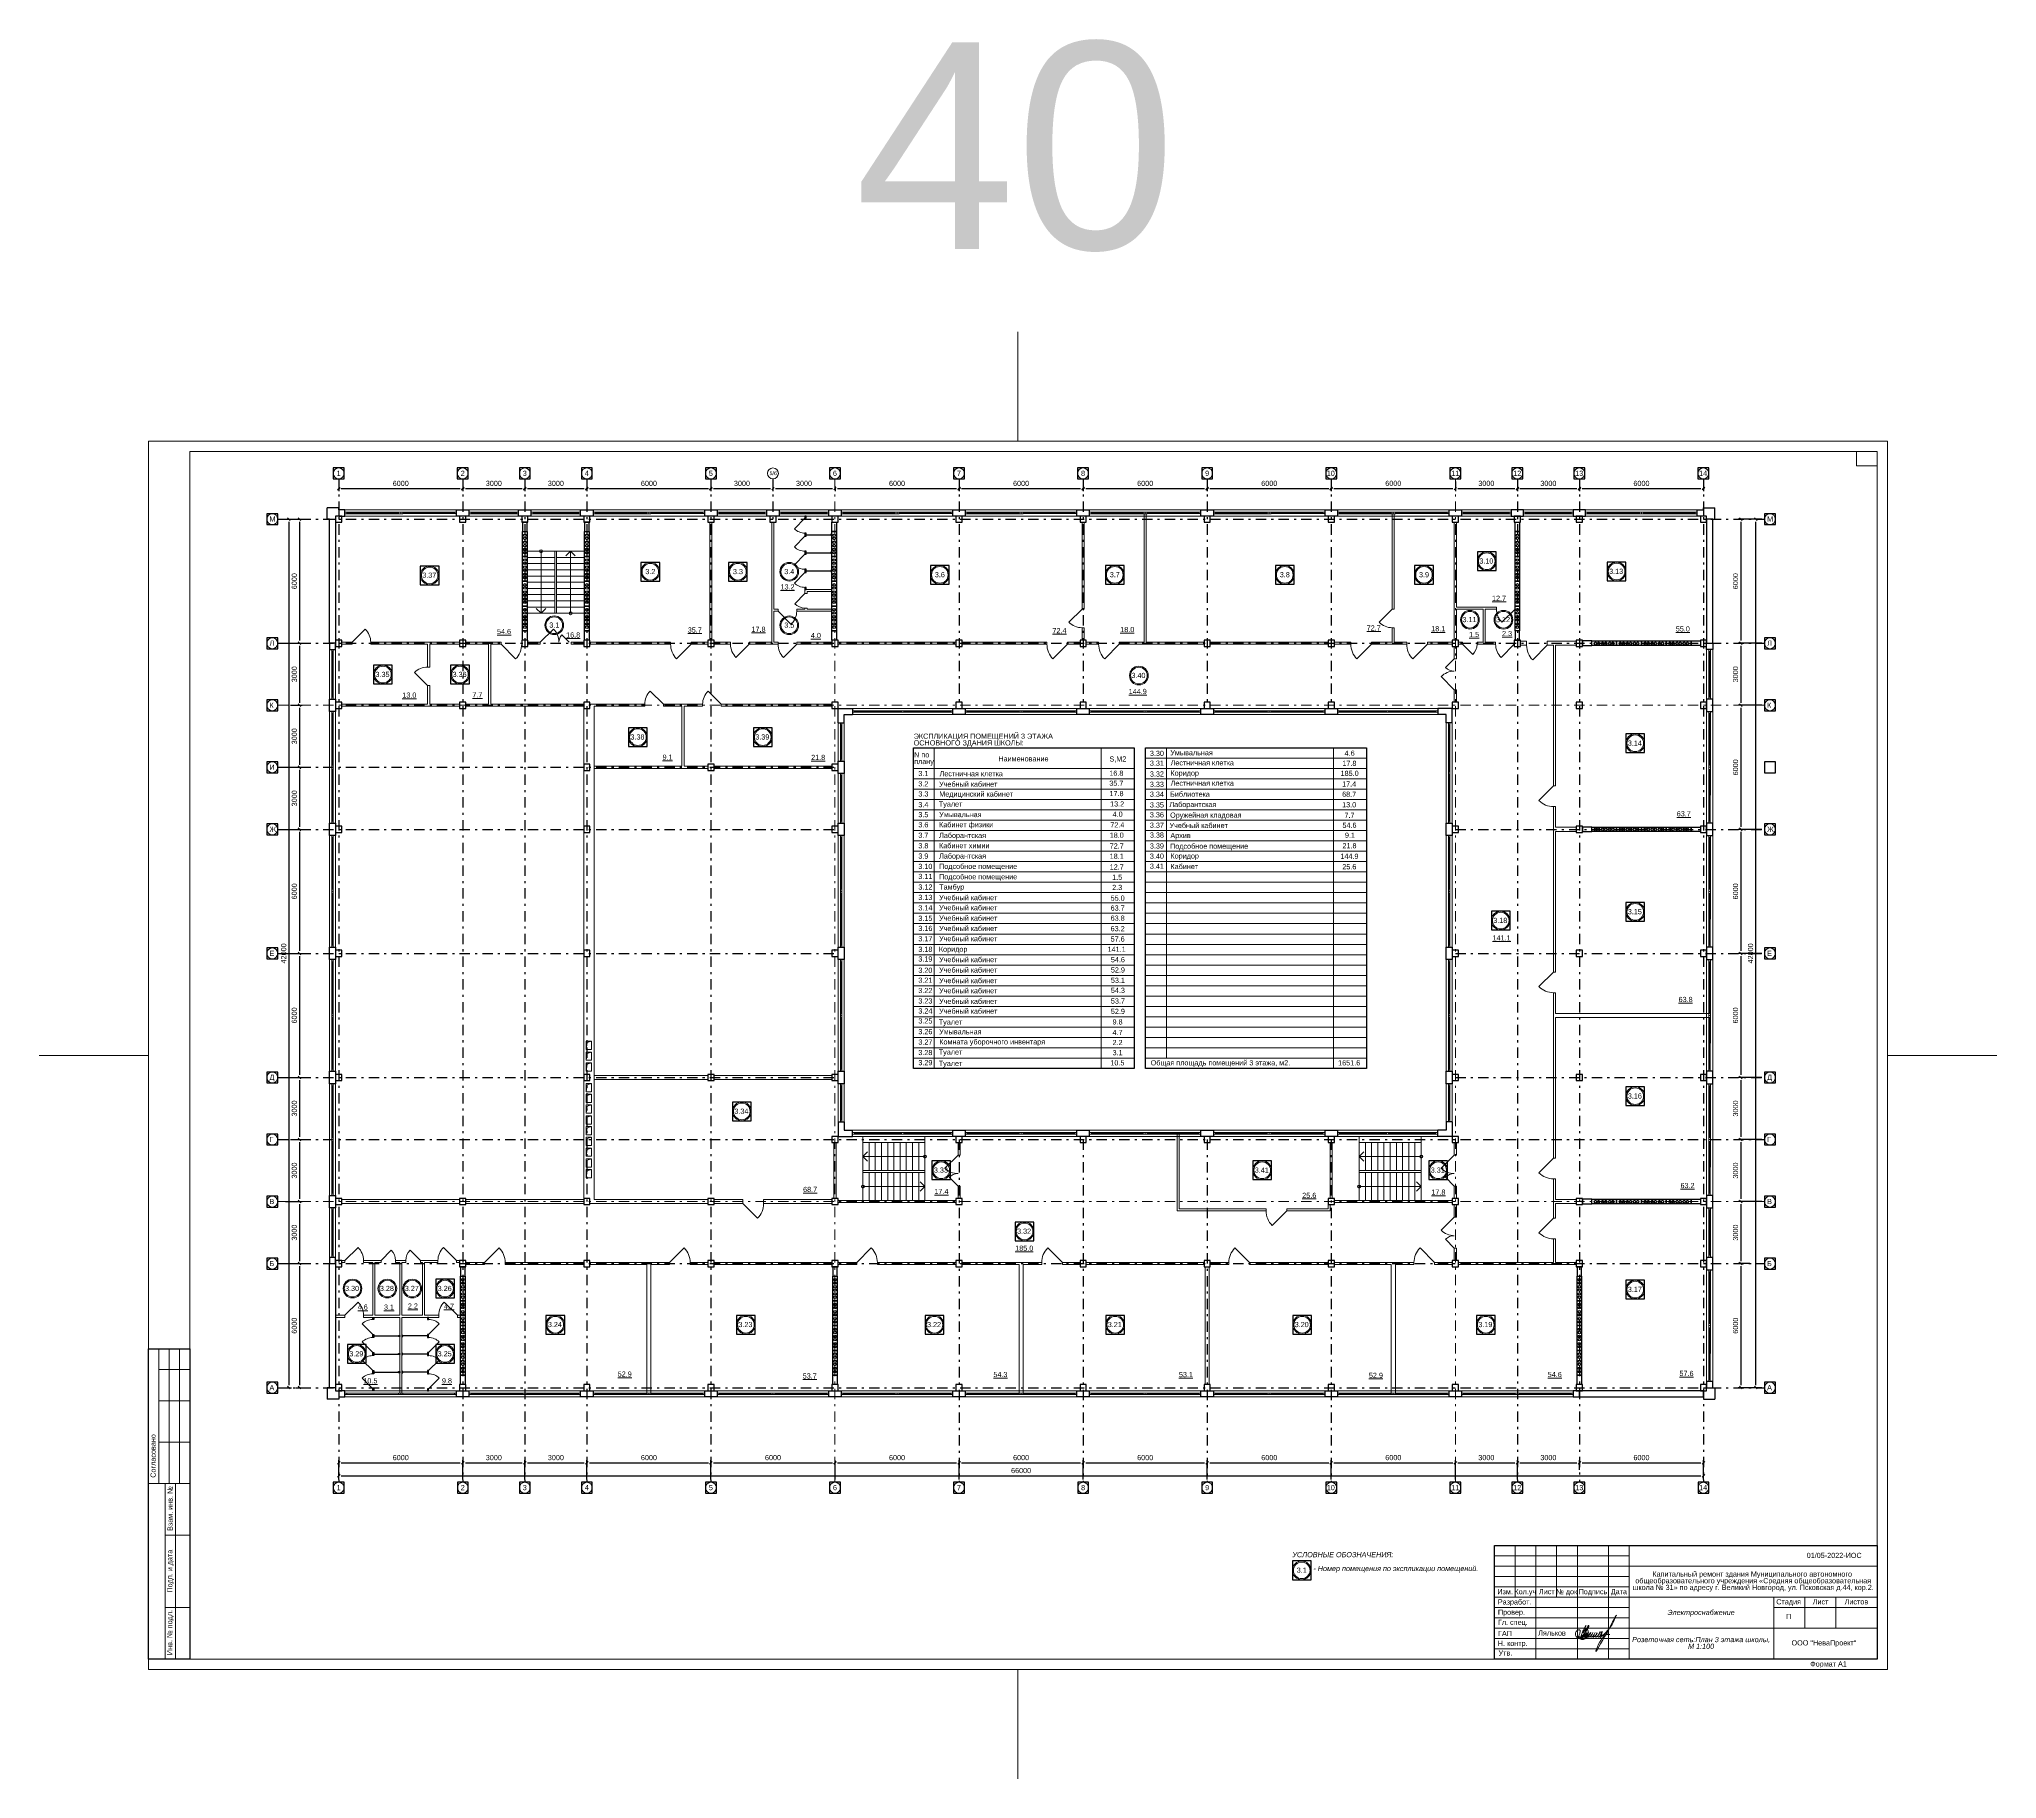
# Model space of a CAD drawing. Header units: metres. Extents: x -5 to 574, y -5 to 79.
# Drawn here: x 479.2 to 573.9, y -5.3 to 78.8 of the extents above; entities that cross this region are included whole.
import ezdxf
from ezdxf.enums import TextEntityAlignment as Align

# ---------------------------------------------------------------- set-up
doc = ezdxf.new("R2010")
doc.units = ezdxf.units.M
doc.header["$MEASUREMENT"] = 0
doc.linetypes.add('( Dashdot )', pattern=[1.001, 0.5, -0.25, 0.001, -0.25])
doc.linetypes.add('DGN Style 3', pattern=[9.681301, 6.915215, -2.766086])
doc.layers.get('DEFPOINTS').update_dxf_attribs({"lineweight": 0})
doc.layers.add('Level 50', color=7, linetype='Continuous', lineweight=0)
doc.layers.add('Level 63', color=7, linetype='Continuous', lineweight=0)
doc.layers.add('YOLO_STAMP', color=1, linetype='Continuous')
doc.layers.add('YOLO_TABLE', color=1, linetype='Continuous')
doc.styles.add('Arial', font='ariali.ttf')
doc.styles.add('GOST 2.304', font='cs_gost2304.shx')
doc.styles.get("Standard").update_dxf_attribs({"font": 'arial.ttf', "height": 0.25})
doc.styles.add('Standard_0', font='arial.ttf')
doc.styles.add('Style-Arial', font='arial.ttf')
doc.dimstyles.get("Standard").update_dxf_attribs({"dimtxt": 0.00018, "dimasz": 0.00018, "dimexe": 0.0002, "dimexo": 0.0625, "dimgap": 9e-05, "dimtad": 0, "dimtih": 1, "dimtoh": 1, "dimdec": 4, "dimlfac": 1000, "dimzin": 0, "dimdsep": 46, "dimtxsty": 'Standard_0', "dimcen": 9e-05, "dimadec": 0, "dimazin": 0, "dimtfac": 1, "dimtdec": 4, "dimtofl": 0, "dimtmove": 0, "dimatfit": 0, "dimfxl": 0.01, "dimfxlon": 1, "dimtolj": 1, "dimtzin": 0, "dimarcsym": 0})

# ---------------------------------------------------------------- blocks, each defined once
blk = doc.blocks.new('_Oblique-1')
at = {"color": 0, "linetype": 'ByBlock', "lineweight": -2}
blk.add_line((0.5, 0.5), (-0.5, -0.5), dxfattribs=at)
blk = doc.blocks.new('*D279')
at = {"color": 0, "linetype": 'Continuous', "lineweight": -2, "transparency": 16777216}
for p, q in [((493.703, 9.181), (493.703, 9.491)), ((559.703, 9.181), (559.703, 9.491)), ((493.828, 9.366), (559.578, 9.366))]:
    blk.add_line(p, q, dxfattribs=at)
at = {"layer": 'DEFPOINTS', "color": 0, "linetype": 'Continuous', "lineweight": 0, "transparency": 16777216}
for p in [(493.703, 9.056), (559.703, 9.366), (559.703, 9.056)]:
    blk.add_point(p, dxfattribs=at)
at = {"color": 0, "linetype": 'Continuous', "lineweight": -2, "transparency": 16777216, "xscale": 0.125, "yscale": 0.125, "zscale": 0.125, "rotation": 180}
blk.add_blockref('_Oblique-1', (493.703, 9.366), dxfattribs=at)
at = {"color": 0, "linetype": 'Continuous', "lineweight": -2, "transparency": 16777216, "xscale": 0.125, "yscale": 0.125, "zscale": 0.125}
blk.add_blockref('_Oblique-1', (559.703, 9.366), dxfattribs=at)
at = {"color": 0, "linetype": 'Continuous', "lineweight": 0, "transparency": 16777216, "insert": (526.703, 9.619), "char_height": 0.25, "attachment_point": 5, "style": 'Style-Arial'}
blk.add_mtext('\\A1;66000', dxfattribs=at)
blk = doc.blocks.new('*D280')
at = {"color": 0, "linetype": 'Continuous', "lineweight": -2, "transparency": 16777216}
for p, q in [((490.876, 55.629), (491.933, 55.629)), ((491.808, 55.504), (491.808, 49.754)), ((490.876, 49.629), (491.933, 49.629))]:
    blk.add_line(p, q, dxfattribs=at)
at = {"layer": 'DEFPOINTS', "color": 0, "linetype": 'Continuous', "lineweight": 0, "transparency": 16777216}
for p in [(490.751, 55.629), (490.751, 49.629), (491.808, 49.629)]:
    blk.add_point(p, dxfattribs=at)
at = {"color": 0, "linetype": 'Continuous', "lineweight": -2, "transparency": 16777216, "xscale": 0.125, "yscale": 0.125, "zscale": 0.125}
for p, rotation in [((491.808, 55.629), 90), ((491.808, 49.629), 270)]:
    blk.add_blockref('_Oblique-1', p, dxfattribs=dict(at, rotation=rotation))
at = {"color": 0, "linetype": 'Continuous', "lineweight": 0, "transparency": 16777216, "insert": (491.556, 52.629), "char_height": 0.25, "attachment_point": 5, "rotation": 90, "style": 'Style-Arial'}
blk.add_mtext('\\A1;6000', dxfattribs=at)
blk = doc.blocks.new('*D281')
at = {"color": 0, "linetype": 'Continuous', "lineweight": -2, "transparency": 16777216}
for p, q in [((490.876, 55.629), (491.418, 55.629)), ((491.293, 55.504), (491.293, 13.754)), ((490.876, 13.629), (491.418, 13.629))]:
    blk.add_line(p, q, dxfattribs=at)
at = {"layer": 'DEFPOINTS', "color": 0, "linetype": 'Continuous', "lineweight": 0, "transparency": 16777216}
for p in [(490.751, 55.629), (490.751, 13.629), (491.293, 13.629)]:
    blk.add_point(p, dxfattribs=at)
at = {"color": 0, "linetype": 'Continuous', "lineweight": -2, "transparency": 16777216, "xscale": 0.125, "yscale": 0.125, "zscale": 0.125}
for p, rotation in [((491.293, 55.629), 90), ((491.293, 13.629), 270)]:
    blk.add_blockref('_Oblique-1', p, dxfattribs=dict(at, rotation=rotation))
at = {"color": 0, "linetype": 'Continuous', "lineweight": 0, "transparency": 16777216, "insert": (491.041, 34.629), "char_height": 0.25, "attachment_point": 5, "rotation": 90, "style": 'Style-Arial'}
blk.add_mtext('\\A1;42000', dxfattribs=at)
blk = doc.blocks.new('*D282')
at = {"color": 0, "linetype": 'Continuous', "lineweight": -2, "transparency": 16777216}
for p, q in [((562.526, 55.629), (561.38, 55.629)), ((561.505, 55.504), (561.505, 49.754)), ((562.526, 49.629), (561.38, 49.629))]:
    blk.add_line(p, q, dxfattribs=at)
at = {"layer": 'DEFPOINTS', "color": 0, "linetype": 'Continuous', "lineweight": 0, "transparency": 16777216}
for p in [(562.651, 55.629), (561.505, 49.629), (562.651, 49.629)]:
    blk.add_point(p, dxfattribs=at)
at = {"color": 0, "linetype": 'Continuous', "lineweight": -2, "transparency": 16777216, "xscale": 0.125, "yscale": 0.125, "zscale": 0.125}
for p, rotation in [((561.505, 55.629), 90), ((561.505, 49.629), 270)]:
    blk.add_blockref('_Oblique-1', p, dxfattribs=dict(at, rotation=rotation))
at = {"color": 0, "linetype": 'Continuous', "lineweight": 0, "transparency": 16777216, "insert": (561.253, 52.629), "char_height": 0.25, "attachment_point": 5, "rotation": 90, "style": 'Style-Arial'}
blk.add_mtext('\\A1;6000', dxfattribs=at)
blk = doc.blocks.new('*D276')
at = {"color": 0, "linetype": 'Continuous', "lineweight": -2, "transparency": 16777216}
for p, q in [((562.526, 55.629), (562.108, 55.629)), ((562.233, 13.754), (562.233, 55.504)), ((562.526, 13.629), (562.108, 13.629))]:
    blk.add_line(p, q, dxfattribs=at)
at = {"layer": 'DEFPOINTS', "color": 0, "linetype": 'Continuous', "lineweight": 0, "transparency": 16777216}
for p in [(562.233, 55.629), (562.651, 55.629), (562.651, 13.629)]:
    blk.add_point(p, dxfattribs=at)
at = {"color": 0, "linetype": 'Continuous', "lineweight": -2, "transparency": 16777216, "xscale": 0.125, "yscale": 0.125, "zscale": 0.125}
for p, rotation in [((562.233, 55.629), 90), ((562.233, 13.629), 270)]:
    blk.add_blockref('_Oblique-1', p, dxfattribs=dict(at, rotation=rotation))
at = {"color": 0, "linetype": 'Continuous', "lineweight": 0, "transparency": 16777216, "insert": (561.98, 34.629), "char_height": 0.25, "attachment_point": 5, "rotation": 90, "style": 'Style-Arial'}
blk.add_mtext('\\A1;42000', dxfattribs=at)
blk = doc.blocks.new('*D277')
at = {"color": 0, "linetype": 'Continuous', "lineweight": -2, "transparency": 16777216}
for p, q in [((493.703, 9.181), (493.703, 10.119)), ((493.828, 9.994), (499.578, 9.994)), ((499.703, 9.181), (499.703, 10.119))]:
    blk.add_line(p, q, dxfattribs=at)
at = {"layer": 'DEFPOINTS', "color": 0, "linetype": 'Continuous', "lineweight": 0, "transparency": 16777216}
for p in [(499.703, 9.994), (493.703, 9.056), (499.703, 9.056)]:
    blk.add_point(p, dxfattribs=at)
at = {"color": 0, "linetype": 'Continuous', "lineweight": -2, "transparency": 16777216, "xscale": 0.125, "yscale": 0.125, "zscale": 0.125, "rotation": 180}
blk.add_blockref('_Oblique-1', (493.703, 9.994), dxfattribs=at)
at = {"color": 0, "linetype": 'Continuous', "lineweight": -2, "transparency": 16777216, "xscale": 0.125, "yscale": 0.125, "zscale": 0.125}
blk.add_blockref('_Oblique-1', (499.703, 9.994), dxfattribs=at)
at = {"color": 0, "linetype": 'Continuous', "lineweight": 0, "transparency": 16777216, "insert": (496.703, 10.246), "char_height": 0.25, "attachment_point": 5, "style": 'Style-Arial'}
blk.add_mtext('\\A1;6000', dxfattribs=at)
blk = doc.blocks.new('*D278')
at = {"color": 0, "linetype": 'Continuous', "lineweight": -2, "transparency": 16777216}
for p, q in [((493.703, 57.454), (493.703, 56.98)), ((493.828, 57.105), (499.578, 57.105)), ((499.703, 57.454), (499.703, 56.98))]:
    blk.add_line(p, q, dxfattribs=at)
at = {"layer": 'DEFPOINTS', "color": 0, "linetype": 'Continuous', "lineweight": 0, "transparency": 16777216}
for p in [(493.703, 57.579), (499.703, 57.579), (499.703, 57.105)]:
    blk.add_point(p, dxfattribs=at)
at = {"color": 0, "linetype": 'Continuous', "lineweight": -2, "transparency": 16777216, "xscale": 0.125, "yscale": 0.125, "zscale": 0.125, "rotation": 180}
blk.add_blockref('_Oblique-1', (493.703, 57.105), dxfattribs=at)
at = {"color": 0, "linetype": 'Continuous', "lineweight": -2, "transparency": 16777216, "xscale": 0.125, "yscale": 0.125, "zscale": 0.125}
blk.add_blockref('_Oblique-1', (499.703, 57.105), dxfattribs=at)
at = {"color": 0, "linetype": 'Continuous', "lineweight": 0, "transparency": 16777216, "insert": (496.703, 57.358), "char_height": 0.25, "attachment_point": 5, "style": 'Style-Arial'}
blk.add_mtext('\\A1;6000', dxfattribs=at)
blk = doc.blocks.new('*U29')
at = {"color": 7, "linetype": 'Continuous', "lineweight": 0}
for p, q in [((0, 29.7), (0, 34.987)), ((-42.05, 0), (-47.337, 0)), ((47.337, 0), (42.05, 0)), ((0, -34.987), (0, -29.7))]:
    blk.add_line(p, q, dxfattribs=at)
at = {"color": 7, "linetype": 'Continuous', "lineweight": 0, "flags": 128}
blk.add_lwpolyline([(42.05, 29.7), (42.05, -29.7), (-42.05, -29.7), (-42.05, 29.7), (42.05, 29.7)], close=True, dxfattribs=at)
at = {"layer": 'Level 50', "color": 7, "linetype": 'Continuous', "lineweight": 13}
for p, q in [((-40.05, 29.2), (-40.05, -29.2)), ((41.55, 29.2), (-40.05, 29.2)), ((40.55, 29.2), (40.55, 28.5)), ((40.55, 28.5), (41.55, 28.5)), ((41.55, 29.2), (41.55, -29.2)), ((41.55, -29.2), (-41.25, -29.2))]:
    blk.add_line(p, q, dxfattribs=at)
at = {"layer": 'Level 63', "color": 7, "linetype": 'Continuous', "lineweight": 13}
for p, q in [((-42.05, -14.2), (-40.05, -14.2)), ((-42.05, -14.2), (-42.05, -20.7)), ((-41.55, -14.2), (-41.55, -20.7)), ((-41.05, -14.2), (-41.05, -20.7)), ((-40.55, -14.2), (-40.55, -20.7)), ((-41.55, -15.2), (-40.05, -15.2)), ((-41.55, -16.7), (-40.05, -16.7)), ((-41.55, -18.7), (-40.05, -18.7)), ((-42.05, -20.7), (-40.05, -20.7)), ((-41.25, -20.7), (-40.05, -20.7)), ((-40.75, -29.2), (-40.75, -20.7)), ((-41.25, -23.2), (-40.05, -23.2)), ((23.05, -23.7), (41.55, -23.7)), ((23.05, -23.7), (23.05, -29.2)), ((24.05, -23.7), (24.05, -26.2)), ((25.05, -23.7), (25.05, -29.2)), ((26.05, -23.7), (26.05, -26.2)), ((27.05, -23.7), (27.05, -29.2)), ((28.55, -23.7), (28.55, -29.2)), ((29.55, -23.7), (29.55, -29.2)), ((29.55, -24.7), (41.55, -24.7)), ((23.05, -25.7), (29.55, -25.7)), ((23.05, -26.2), (29.55, -26.2)), ((29.55, -26.2), (41.55, -26.2)), ((-41.25, -26.7), (-40.05, -26.7)), ((36.55, -26.7), (41.55, -26.7)), ((29.55, -27.7), (41.55, -27.7))]:
    blk.add_line(p, q, dxfattribs=at)
at = {"layer": 'Level 63', "color": 7, "linetype": 'Continuous', "lineweight": 0}
for p, q in [((23.05, -24.2), (29.55, -24.2)), ((23.05, -24.7), (29.55, -24.7)), ((23.05, -25.2), (29.55, -25.2)), ((23.05, -26.7), (29.55, -26.7)), ((23.05, -27.2), (29.55, -27.2)), ((23.05, -27.7), (29.55, -27.7)), ((23.05, -28.2), (29.55, -28.2)), ((23.05, -28.7), (29.55, -28.7))]:
    blk.add_line(p, q, dxfattribs=at)
at = {"layer": 'Level 63', "color": 7, "linetype": 'Continuous', "lineweight": 13, "flags": 128}
for points in [[(-41.25, -29.2), (-41.25, -20.7)], [(36.55, -26.2), (36.55, -29.2)], [(38.05, -26.2), (38.05, -27.7)], [(39.55, -26.2), (39.55, -27.7)]]:
    blk.add_lwpolyline(points, dxfattribs=at)
at = {"layer": 'Level 63', "color": 7, "linetype": 'Continuous', "lineweight": 0, "style": 'Style-Arial'}
for s, p in [('Согласовано', (-41.826, -19.373)), ('Взам. инв. №', (-41.007, -21.916)), ('Подп. и дата', (-41.02, -24.945)), ('Инв. № подл.', (-41.025, -27.913))]:
    blk.add_text(s, height=0.25002, rotation=90, dxfattribs=at).set_placement(p, align=Align.MIDDLE_CENTER)
for s, p in [('Изм.', (23.557, -25.935)), ('Разработ.', (24.019, -26.431)), ('Кол.уч', (24.534, -25.935)), ('Лист', (25.573, -25.935)), ('№ док', (26.532, -25.935)), ('Подпись', (27.806, -25.935)), ('Дата', (29.061, -25.935)), ('Стадия', (37.268, -26.425)), ('Лист', (38.813, -26.425)), ('Листов', (40.546, -26.425)), ('Провер.', (23.864, -26.929)), ('Гл. спец.', (23.931, -27.416)), ('Н. контр.', (23.925, -28.435)), ('ГАП', (23.551, -27.957)), ('ООО "НеваПроект"', (38.973, -28.411)), ('Утв.', (23.57, -28.902)), ('Формат А1', (39.197, -29.431))]:
    blk.add_text(s, height=0.25, dxfattribs=at).set_placement(p, align=Align.MIDDLE_CENTER)
blk = doc.blocks.new('*D506')
at = {"color": 0, "linetype": 'Continuous', "lineweight": -2, "transparency": 16777216}
for p, q in [((490.876, 49.629), (491.933, 49.629)), ((491.808, 49.504), (491.808, 46.754)), ((491.376, 46.629), (491.933, 46.629))]:
    blk.add_line(p, q, dxfattribs=at)
at = {"layer": 'DEFPOINTS', "color": 0, "linetype": 'Continuous', "lineweight": 0, "transparency": 16777216}
for p in [(490.751, 49.629), (491.251, 46.629), (491.808, 46.629)]:
    blk.add_point(p, dxfattribs=at)
at = {"color": 0, "linetype": 'Continuous', "lineweight": -2, "transparency": 16777216, "xscale": 0.125, "yscale": 0.125, "zscale": 0.125}
for p, rotation in [((491.808, 49.629), 90), ((491.808, 46.629), 270)]:
    blk.add_blockref('_Oblique-1', p, dxfattribs=dict(at, rotation=rotation))
at = {"color": 0, "linetype": 'Continuous', "lineweight": 0, "transparency": 16777216, "insert": (491.556, 48.129), "char_height": 0.25, "attachment_point": 5, "rotation": 90, "style": 'Style-Arial'}
blk.add_mtext('\\A1;3000', dxfattribs=at)
blk = doc.blocks.new('*D507')
at = {"color": 0, "linetype": 'Continuous', "lineweight": -2, "transparency": 16777216}
for p, q in [((491.376, 46.629), (491.933, 46.629)), ((491.808, 46.504), (491.808, 43.754)), ((490.876, 43.629), (491.933, 43.629))]:
    blk.add_line(p, q, dxfattribs=at)
at = {"layer": 'DEFPOINTS', "color": 0, "linetype": 'Continuous', "lineweight": 0, "transparency": 16777216}
for p in [(491.251, 46.629), (490.751, 43.629), (491.808, 43.629)]:
    blk.add_point(p, dxfattribs=at)
at = {"color": 0, "linetype": 'Continuous', "lineweight": -2, "transparency": 16777216, "xscale": 0.125, "yscale": 0.125, "zscale": 0.125}
for p, rotation in [((491.808, 46.629), 90), ((491.808, 43.629), 270)]:
    blk.add_blockref('_Oblique-1', p, dxfattribs=dict(at, rotation=rotation))
at = {"color": 0, "linetype": 'Continuous', "lineweight": 0, "transparency": 16777216, "insert": (491.556, 45.129), "char_height": 0.25, "attachment_point": 5, "rotation": 90, "style": 'Style-Arial'}
blk.add_mtext('\\A1;3000', dxfattribs=at)
blk = doc.blocks.new('*D508')
at = {"color": 0, "linetype": 'Continuous', "lineweight": -2, "transparency": 16777216}
for p, q in [((490.876, 43.629), (491.933, 43.629)), ((491.808, 43.504), (491.808, 40.754)), ((490.876, 40.629), (491.933, 40.629))]:
    blk.add_line(p, q, dxfattribs=at)
at = {"layer": 'DEFPOINTS', "color": 0, "linetype": 'Continuous', "lineweight": 0, "transparency": 16777216}
for p in [(490.751, 43.629), (490.751, 40.629), (491.808, 40.629)]:
    blk.add_point(p, dxfattribs=at)
at = {"color": 0, "linetype": 'Continuous', "lineweight": -2, "transparency": 16777216, "xscale": 0.125, "yscale": 0.125, "zscale": 0.125}
for p, rotation in [((491.808, 43.629), 90), ((491.808, 40.629), 270)]:
    blk.add_blockref('_Oblique-1', p, dxfattribs=dict(at, rotation=rotation))
at = {"color": 0, "linetype": 'Continuous', "lineweight": 0, "transparency": 16777216, "insert": (491.556, 42.129), "char_height": 0.25, "attachment_point": 5, "rotation": 90, "style": 'Style-Arial'}
blk.add_mtext('\\A1;3000', dxfattribs=at)
blk = doc.blocks.new('*D509')
at = {"color": 0, "linetype": 'Continuous', "lineweight": -2, "transparency": 16777216}
for p, q in [((490.876, 40.629), (491.933, 40.629)), ((491.808, 40.504), (491.808, 34.754)), ((490.876, 34.629), (491.933, 34.629))]:
    blk.add_line(p, q, dxfattribs=at)
at = {"layer": 'DEFPOINTS', "color": 0, "linetype": 'Continuous', "lineweight": 0, "transparency": 16777216}
for p in [(490.751, 40.629), (490.751, 34.629), (491.808, 34.629)]:
    blk.add_point(p, dxfattribs=at)
at = {"color": 0, "linetype": 'Continuous', "lineweight": -2, "transparency": 16777216, "xscale": 0.125, "yscale": 0.125, "zscale": 0.125}
for p, rotation in [((491.808, 40.629), 90), ((491.808, 34.629), 270)]:
    blk.add_blockref('_Oblique-1', p, dxfattribs=dict(at, rotation=rotation))
at = {"color": 0, "linetype": 'Continuous', "lineweight": 0, "transparency": 16777216, "insert": (491.556, 37.629), "char_height": 0.25, "attachment_point": 5, "rotation": 90, "style": 'Style-Arial'}
blk.add_mtext('\\A1;6000', dxfattribs=at)
blk = doc.blocks.new('*D510')
at = {"color": 0, "linetype": 'Continuous', "lineweight": -2, "transparency": 16777216}
for p, q in [((490.876, 34.629), (491.933, 34.629)), ((491.808, 34.504), (491.808, 28.754)), ((490.876, 28.629), (491.933, 28.629))]:
    blk.add_line(p, q, dxfattribs=at)
at = {"layer": 'DEFPOINTS', "color": 0, "linetype": 'Continuous', "lineweight": 0, "transparency": 16777216}
for p in [(490.751, 34.629), (490.751, 28.629), (491.808, 28.629)]:
    blk.add_point(p, dxfattribs=at)
at = {"color": 0, "linetype": 'Continuous', "lineweight": -2, "transparency": 16777216, "xscale": 0.125, "yscale": 0.125, "zscale": 0.125}
for p, rotation in [((491.808, 34.629), 90), ((491.808, 28.629), 270)]:
    blk.add_blockref('_Oblique-1', p, dxfattribs=dict(at, rotation=rotation))
at = {"color": 0, "linetype": 'Continuous', "lineweight": 0, "transparency": 16777216, "insert": (491.556, 31.629), "char_height": 0.25, "attachment_point": 5, "rotation": 90, "style": 'Style-Arial'}
blk.add_mtext('\\A1;6000', dxfattribs=at)
blk = doc.blocks.new('*D511')
at = {"color": 0, "linetype": 'Continuous', "lineweight": -2, "transparency": 16777216}
for p, q in [((490.876, 28.629), (491.933, 28.629)), ((491.808, 28.504), (491.808, 25.754)), ((491.376, 25.629), (491.933, 25.629))]:
    blk.add_line(p, q, dxfattribs=at)
at = {"layer": 'DEFPOINTS', "color": 0, "linetype": 'Continuous', "lineweight": 0, "transparency": 16777216}
for p in [(490.751, 28.629), (491.251, 25.629), (491.808, 25.629)]:
    blk.add_point(p, dxfattribs=at)
at = {"color": 0, "linetype": 'Continuous', "lineweight": -2, "transparency": 16777216, "xscale": 0.125, "yscale": 0.125, "zscale": 0.125}
for p, rotation in [((491.808, 28.629), 90), ((491.808, 25.629), 270)]:
    blk.add_blockref('_Oblique-1', p, dxfattribs=dict(at, rotation=rotation))
at = {"color": 0, "linetype": 'Continuous', "lineweight": 0, "transparency": 16777216, "insert": (491.556, 27.129), "char_height": 0.25, "attachment_point": 5, "rotation": 90, "style": 'Style-Arial'}
blk.add_mtext('\\A1;3000', dxfattribs=at)
blk = doc.blocks.new('*D494')
at = {"color": 0, "linetype": 'Continuous', "lineweight": -2, "transparency": 16777216}
for p, q in [((491.376, 25.629), (491.933, 25.629)), ((491.808, 25.504), (491.808, 22.754)), ((491.126, 22.629), (491.933, 22.629))]:
    blk.add_line(p, q, dxfattribs=at)
at = {"layer": 'DEFPOINTS', "color": 0, "linetype": 'Continuous', "lineweight": 0, "transparency": 16777216}
for p in [(491.251, 25.629), (491.001, 22.629), (491.808, 22.629)]:
    blk.add_point(p, dxfattribs=at)
at = {"color": 0, "linetype": 'Continuous', "lineweight": -2, "transparency": 16777216, "xscale": 0.125, "yscale": 0.125, "zscale": 0.125}
for p, rotation in [((491.808, 25.629), 90), ((491.808, 22.629), 270)]:
    blk.add_blockref('_Oblique-1', p, dxfattribs=dict(at, rotation=rotation))
at = {"color": 0, "linetype": 'Continuous', "lineweight": 0, "transparency": 16777216, "insert": (491.556, 24.129), "char_height": 0.25, "attachment_point": 5, "rotation": 90, "style": 'Style-Arial'}
blk.add_mtext('\\A1;3000', dxfattribs=at)
blk = doc.blocks.new('*D495')
at = {"color": 0, "linetype": 'Continuous', "lineweight": -2, "transparency": 16777216}
for p, q in [((491.126, 22.629), (491.933, 22.629)), ((491.808, 22.504), (491.808, 19.754)), ((490.876, 19.629), (491.933, 19.629))]:
    blk.add_line(p, q, dxfattribs=at)
at = {"layer": 'DEFPOINTS', "color": 0, "linetype": 'Continuous', "lineweight": 0, "transparency": 16777216}
for p in [(491.001, 22.629), (490.751, 19.629), (491.808, 19.629)]:
    blk.add_point(p, dxfattribs=at)
at = {"color": 0, "linetype": 'Continuous', "lineweight": -2, "transparency": 16777216, "xscale": 0.125, "yscale": 0.125, "zscale": 0.125}
for p, rotation in [((491.808, 22.629), 90), ((491.808, 19.629), 270)]:
    blk.add_blockref('_Oblique-1', p, dxfattribs=dict(at, rotation=rotation))
at = {"color": 0, "linetype": 'Continuous', "lineweight": 0, "transparency": 16777216, "insert": (491.556, 21.129), "char_height": 0.25, "attachment_point": 5, "rotation": 90, "style": 'Style-Arial'}
blk.add_mtext('\\A1;3000', dxfattribs=at)
blk = doc.blocks.new('*D496')
at = {"color": 0, "linetype": 'Continuous', "lineweight": -2, "transparency": 16777216}
for p, q in [((490.876, 19.629), (491.933, 19.629)), ((491.808, 19.504), (491.808, 13.754)), ((491.626, 13.629), (491.933, 13.629))]:
    blk.add_line(p, q, dxfattribs=at)
at = {"layer": 'DEFPOINTS', "color": 0, "linetype": 'Continuous', "lineweight": 0, "transparency": 16777216}
for p in [(490.751, 19.629), (491.501, 13.629), (491.808, 13.629)]:
    blk.add_point(p, dxfattribs=at)
at = {"color": 0, "linetype": 'Continuous', "lineweight": -2, "transparency": 16777216, "xscale": 0.125, "yscale": 0.125, "zscale": 0.125}
for p, rotation in [((491.808, 19.629), 90), ((491.808, 13.629), 270)]:
    blk.add_blockref('_Oblique-1', p, dxfattribs=dict(at, rotation=rotation))
at = {"color": 0, "linetype": 'Continuous', "lineweight": 0, "transparency": 16777216, "insert": (491.556, 16.629), "char_height": 0.25, "attachment_point": 5, "rotation": 90, "style": 'Style-Arial'}
blk.add_mtext('\\A1;6000', dxfattribs=at)
blk = doc.blocks.new('*D497')
at = {"color": 0, "linetype": 'Continuous', "lineweight": -2, "transparency": 16777216}
for p, q in [((562.526, 49.629), (561.38, 49.629)), ((561.505, 49.504), (561.505, 46.754)), ((562.526, 46.629), (561.38, 46.629))]:
    blk.add_line(p, q, dxfattribs=at)
at = {"layer": 'DEFPOINTS', "color": 0, "linetype": 'Continuous', "lineweight": 0, "transparency": 16777216}
for p in [(562.651, 49.629), (561.505, 46.629), (562.651, 46.629)]:
    blk.add_point(p, dxfattribs=at)
at = {"color": 0, "linetype": 'Continuous', "lineweight": -2, "transparency": 16777216, "xscale": 0.125, "yscale": 0.125, "zscale": 0.125}
for p, rotation in [((561.505, 49.629), 90), ((561.505, 46.629), 270)]:
    blk.add_blockref('_Oblique-1', p, dxfattribs=dict(at, rotation=rotation))
at = {"color": 0, "linetype": 'Continuous', "lineweight": 0, "transparency": 16777216, "insert": (561.253, 48.129), "char_height": 0.25, "attachment_point": 5, "rotation": 90, "style": 'Style-Arial'}
blk.add_mtext('\\A1;3000', dxfattribs=at)
blk = doc.blocks.new('*D498')
at = {"color": 0, "linetype": 'Continuous', "lineweight": -2, "transparency": 16777216}
for p, q in [((562.526, 46.629), (561.38, 46.629)), ((561.505, 46.504), (561.505, 40.754)), ((562.526, 40.629), (561.38, 40.629))]:
    blk.add_line(p, q, dxfattribs=at)
at = {"layer": 'DEFPOINTS', "color": 0, "linetype": 'Continuous', "lineweight": 0, "transparency": 16777216}
for p in [(562.651, 46.629), (561.505, 40.629), (562.651, 40.629)]:
    blk.add_point(p, dxfattribs=at)
at = {"color": 0, "linetype": 'Continuous', "lineweight": -2, "transparency": 16777216, "xscale": 0.125, "yscale": 0.125, "zscale": 0.125}
for p, rotation in [((561.505, 46.629), 90), ((561.505, 40.629), 270)]:
    blk.add_blockref('_Oblique-1', p, dxfattribs=dict(at, rotation=rotation))
at = {"color": 0, "linetype": 'Continuous', "lineweight": 0, "transparency": 16777216, "insert": (561.253, 43.629), "char_height": 0.25, "attachment_point": 5, "rotation": 90, "style": 'Style-Arial'}
blk.add_mtext('\\A1;6000', dxfattribs=at)
blk = doc.blocks.new('*D499')
at = {"color": 0, "linetype": 'Continuous', "lineweight": -2, "transparency": 16777216}
for p, q in [((562.526, 40.629), (561.38, 40.629)), ((561.505, 40.504), (561.505, 34.754)), ((562.526, 34.629), (561.38, 34.629))]:
    blk.add_line(p, q, dxfattribs=at)
at = {"layer": 'DEFPOINTS', "color": 0, "linetype": 'Continuous', "lineweight": 0, "transparency": 16777216}
for p in [(562.651, 40.629), (561.505, 34.629), (562.651, 34.629)]:
    blk.add_point(p, dxfattribs=at)
at = {"color": 0, "linetype": 'Continuous', "lineweight": -2, "transparency": 16777216, "xscale": 0.125, "yscale": 0.125, "zscale": 0.125}
for p, rotation in [((561.505, 40.629), 90), ((561.505, 34.629), 270)]:
    blk.add_blockref('_Oblique-1', p, dxfattribs=dict(at, rotation=rotation))
at = {"color": 0, "linetype": 'Continuous', "lineweight": 0, "transparency": 16777216, "insert": (561.253, 37.629), "char_height": 0.25, "attachment_point": 5, "rotation": 90, "style": 'Style-Arial'}
blk.add_mtext('\\A1;6000', dxfattribs=at)
blk = doc.blocks.new('*D500')
at = {"color": 0, "linetype": 'Continuous', "lineweight": -2, "transparency": 16777216}
for p, q in [((562.526, 34.629), (561.38, 34.629)), ((561.505, 34.504), (561.505, 28.754)), ((562.526, 28.629), (561.38, 28.629))]:
    blk.add_line(p, q, dxfattribs=at)
at = {"layer": 'DEFPOINTS', "color": 0, "linetype": 'Continuous', "lineweight": 0, "transparency": 16777216}
for p in [(562.651, 34.629), (561.505, 28.629), (562.651, 28.629)]:
    blk.add_point(p, dxfattribs=at)
at = {"color": 0, "linetype": 'Continuous', "lineweight": -2, "transparency": 16777216, "xscale": 0.125, "yscale": 0.125, "zscale": 0.125}
for p, rotation in [((561.505, 34.629), 90), ((561.505, 28.629), 270)]:
    blk.add_blockref('_Oblique-1', p, dxfattribs=dict(at, rotation=rotation))
at = {"color": 0, "linetype": 'Continuous', "lineweight": 0, "transparency": 16777216, "insert": (561.253, 31.629), "char_height": 0.25, "attachment_point": 5, "rotation": 90, "style": 'Style-Arial'}
blk.add_mtext('\\A1;6000', dxfattribs=at)
blk = doc.blocks.new('*D501')
at = {"color": 0, "linetype": 'Continuous', "lineweight": -2, "transparency": 16777216}
for p, q in [((562.526, 28.629), (561.38, 28.629)), ((561.505, 28.504), (561.505, 25.754)), ((562.526, 25.629), (561.38, 25.629))]:
    blk.add_line(p, q, dxfattribs=at)
at = {"layer": 'DEFPOINTS', "color": 0, "linetype": 'Continuous', "lineweight": 0, "transparency": 16777216}
for p in [(562.651, 28.629), (561.505, 25.629), (562.651, 25.629)]:
    blk.add_point(p, dxfattribs=at)
at = {"color": 0, "linetype": 'Continuous', "lineweight": -2, "transparency": 16777216, "xscale": 0.125, "yscale": 0.125, "zscale": 0.125}
for p, rotation in [((561.505, 28.629), 90), ((561.505, 25.629), 270)]:
    blk.add_blockref('_Oblique-1', p, dxfattribs=dict(at, rotation=rotation))
at = {"color": 0, "linetype": 'Continuous', "lineweight": 0, "transparency": 16777216, "insert": (561.253, 27.129), "char_height": 0.25, "attachment_point": 5, "rotation": 90, "style": 'Style-Arial'}
blk.add_mtext('\\A1;3000', dxfattribs=at)
blk = doc.blocks.new('*D502')
at = {"color": 0, "linetype": 'Continuous', "lineweight": -2, "transparency": 16777216}
for p, q in [((562.526, 25.629), (561.38, 25.629)), ((561.505, 25.504), (561.505, 22.754)), ((562.526, 22.629), (561.38, 22.629))]:
    blk.add_line(p, q, dxfattribs=at)
at = {"layer": 'DEFPOINTS', "color": 0, "linetype": 'Continuous', "lineweight": 0, "transparency": 16777216}
for p in [(562.651, 25.629), (561.505, 22.629), (562.651, 22.629)]:
    blk.add_point(p, dxfattribs=at)
at = {"color": 0, "linetype": 'Continuous', "lineweight": -2, "transparency": 16777216, "xscale": 0.125, "yscale": 0.125, "zscale": 0.125}
for p, rotation in [((561.505, 25.629), 90), ((561.505, 22.629), 270)]:
    blk.add_blockref('_Oblique-1', p, dxfattribs=dict(at, rotation=rotation))
at = {"color": 0, "linetype": 'Continuous', "lineweight": 0, "transparency": 16777216, "insert": (561.253, 24.129), "char_height": 0.25, "attachment_point": 5, "rotation": 90, "style": 'Style-Arial'}
blk.add_mtext('\\A1;3000', dxfattribs=at)
blk = doc.blocks.new('*D512')
at = {"color": 0, "linetype": 'Continuous', "lineweight": -2, "transparency": 16777216}
for p, q in [((562.526, 22.629), (561.38, 22.629)), ((561.505, 22.504), (561.505, 19.754)), ((561.947, 19.629), (561.38, 19.629))]:
    blk.add_line(p, q, dxfattribs=at)
at = {"layer": 'DEFPOINTS', "color": 0, "linetype": 'Continuous', "lineweight": 0, "transparency": 16777216}
for p in [(562.651, 22.629), (561.505, 19.629), (562.072, 19.629)]:
    blk.add_point(p, dxfattribs=at)
at = {"color": 0, "linetype": 'Continuous', "lineweight": -2, "transparency": 16777216, "xscale": 0.125, "yscale": 0.125, "zscale": 0.125}
for p, rotation in [((561.505, 22.629), 90), ((561.505, 19.629), 270)]:
    blk.add_blockref('_Oblique-1', p, dxfattribs=dict(at, rotation=rotation))
at = {"color": 0, "linetype": 'Continuous', "lineweight": 0, "transparency": 16777216, "insert": (561.253, 21.129), "char_height": 0.25, "attachment_point": 5, "rotation": 90, "style": 'Style-Arial'}
blk.add_mtext('\\A1;3000', dxfattribs=at)
blk = doc.blocks.new('*D513')
at = {"color": 0, "linetype": 'Continuous', "lineweight": -2, "transparency": 16777216}
for p, q in [((561.947, 19.629), (561.38, 19.629)), ((561.505, 19.504), (561.505, 13.754)), ((562.526, 13.629), (561.38, 13.629))]:
    blk.add_line(p, q, dxfattribs=at)
at = {"layer": 'DEFPOINTS', "color": 0, "linetype": 'Continuous', "lineweight": 0, "transparency": 16777216}
for p in [(562.072, 19.629), (561.505, 13.629), (562.651, 13.629)]:
    blk.add_point(p, dxfattribs=at)
at = {"color": 0, "linetype": 'Continuous', "lineweight": -2, "transparency": 16777216, "xscale": 0.125, "yscale": 0.125, "zscale": 0.125}
for p, rotation in [((561.505, 19.629), 90), ((561.505, 13.629), 270)]:
    blk.add_blockref('_Oblique-1', p, dxfattribs=dict(at, rotation=rotation))
at = {"color": 0, "linetype": 'Continuous', "lineweight": 0, "transparency": 16777216, "insert": (561.253, 16.629), "char_height": 0.25, "attachment_point": 5, "rotation": 90, "style": 'Style-Arial'}
blk.add_mtext('\\A1;6000', dxfattribs=at)
blk = doc.blocks.new('*D514')
at = {"color": 0, "linetype": 'Continuous', "lineweight": -2, "transparency": 16777216}
for p, q in [((499.703, 9.181), (499.703, 10.119)), ((499.828, 9.994), (502.578, 9.994)), ((502.703, 9.181), (502.703, 10.119))]:
    blk.add_line(p, q, dxfattribs=at)
at = {"layer": 'DEFPOINTS', "color": 0, "linetype": 'Continuous', "lineweight": 0, "transparency": 16777216}
for p in [(502.703, 9.994), (499.703, 9.056), (502.703, 9.056)]:
    blk.add_point(p, dxfattribs=at)
at = {"color": 0, "linetype": 'Continuous', "lineweight": -2, "transparency": 16777216, "xscale": 0.125, "yscale": 0.125, "zscale": 0.125, "rotation": 180}
blk.add_blockref('_Oblique-1', (499.703, 9.994), dxfattribs=at)
at = {"color": 0, "linetype": 'Continuous', "lineweight": -2, "transparency": 16777216, "xscale": 0.125, "yscale": 0.125, "zscale": 0.125}
blk.add_blockref('_Oblique-1', (502.703, 9.994), dxfattribs=at)
at = {"color": 0, "linetype": 'Continuous', "lineweight": 0, "transparency": 16777216, "insert": (501.203, 10.246), "char_height": 0.25, "attachment_point": 5, "style": 'Style-Arial'}
blk.add_mtext('\\A1;3000', dxfattribs=at)
blk = doc.blocks.new('*D515')
at = {"color": 0, "linetype": 'Continuous', "lineweight": -2, "transparency": 16777216}
for p, q in [((502.703, 9.181), (502.703, 10.119)), ((502.828, 9.994), (505.578, 9.994)), ((505.703, 9.181), (505.703, 10.119))]:
    blk.add_line(p, q, dxfattribs=at)
at = {"layer": 'DEFPOINTS', "color": 0, "linetype": 'Continuous', "lineweight": 0, "transparency": 16777216}
for p in [(505.703, 9.994), (502.703, 9.056), (505.703, 9.056)]:
    blk.add_point(p, dxfattribs=at)
at = {"color": 0, "linetype": 'Continuous', "lineweight": -2, "transparency": 16777216, "xscale": 0.125, "yscale": 0.125, "zscale": 0.125, "rotation": 180}
blk.add_blockref('_Oblique-1', (502.703, 9.994), dxfattribs=at)
at = {"color": 0, "linetype": 'Continuous', "lineweight": -2, "transparency": 16777216, "xscale": 0.125, "yscale": 0.125, "zscale": 0.125}
blk.add_blockref('_Oblique-1', (505.703, 9.994), dxfattribs=at)
at = {"color": 0, "linetype": 'Continuous', "lineweight": 0, "transparency": 16777216, "insert": (504.203, 10.246), "char_height": 0.25, "attachment_point": 5, "style": 'Style-Arial'}
blk.add_mtext('\\A1;3000', dxfattribs=at)
blk = doc.blocks.new('*D516')
at = {"color": 0, "linetype": 'Continuous', "lineweight": -2, "transparency": 16777216}
for p, q in [((505.703, 9.181), (505.703, 10.119)), ((505.828, 9.994), (511.578, 9.994)), ((511.703, 9.181), (511.703, 10.119))]:
    blk.add_line(p, q, dxfattribs=at)
at = {"layer": 'DEFPOINTS', "color": 0, "linetype": 'Continuous', "lineweight": 0, "transparency": 16777216}
for p in [(511.703, 9.994), (505.703, 9.056), (511.703, 9.056)]:
    blk.add_point(p, dxfattribs=at)
at = {"color": 0, "linetype": 'Continuous', "lineweight": -2, "transparency": 16777216, "xscale": 0.125, "yscale": 0.125, "zscale": 0.125, "rotation": 180}
blk.add_blockref('_Oblique-1', (505.703, 9.994), dxfattribs=at)
at = {"color": 0, "linetype": 'Continuous', "lineweight": -2, "transparency": 16777216, "xscale": 0.125, "yscale": 0.125, "zscale": 0.125}
blk.add_blockref('_Oblique-1', (511.703, 9.994), dxfattribs=at)
at = {"color": 0, "linetype": 'Continuous', "lineweight": 0, "transparency": 16777216, "insert": (508.703, 10.246), "char_height": 0.25, "attachment_point": 5, "style": 'Style-Arial'}
blk.add_mtext('\\A1;6000', dxfattribs=at)
blk = doc.blocks.new('*D517')
at = {"color": 0, "linetype": 'Continuous', "lineweight": -2, "transparency": 16777216}
for p, q in [((511.703, 9.181), (511.703, 10.119)), ((511.828, 9.994), (517.578, 9.994)), ((517.703, 9.181), (517.703, 10.119))]:
    blk.add_line(p, q, dxfattribs=at)
at = {"layer": 'DEFPOINTS', "color": 0, "linetype": 'Continuous', "lineweight": 0, "transparency": 16777216}
for p in [(517.703, 9.994), (511.703, 9.056), (517.703, 9.056)]:
    blk.add_point(p, dxfattribs=at)
at = {"color": 0, "linetype": 'Continuous', "lineweight": -2, "transparency": 16777216, "xscale": 0.125, "yscale": 0.125, "zscale": 0.125, "rotation": 180}
blk.add_blockref('_Oblique-1', (511.703, 9.994), dxfattribs=at)
at = {"color": 0, "linetype": 'Continuous', "lineweight": -2, "transparency": 16777216, "xscale": 0.125, "yscale": 0.125, "zscale": 0.125}
blk.add_blockref('_Oblique-1', (517.703, 9.994), dxfattribs=at)
at = {"color": 0, "linetype": 'Continuous', "lineweight": 0, "transparency": 16777216, "insert": (514.703, 10.246), "char_height": 0.25, "attachment_point": 5, "style": 'Style-Arial'}
blk.add_mtext('\\A1;6000', dxfattribs=at)
blk = doc.blocks.new('*D518')
at = {"color": 0, "linetype": 'Continuous', "lineweight": -2, "transparency": 16777216}
for p, q in [((517.703, 9.181), (517.703, 10.119)), ((517.828, 9.994), (523.578, 9.994)), ((523.703, 9.181), (523.703, 10.119))]:
    blk.add_line(p, q, dxfattribs=at)
at = {"layer": 'DEFPOINTS', "color": 0, "linetype": 'Continuous', "lineweight": 0, "transparency": 16777216}
for p in [(523.703, 9.994), (517.703, 9.056), (523.703, 9.056)]:
    blk.add_point(p, dxfattribs=at)
at = {"color": 0, "linetype": 'Continuous', "lineweight": -2, "transparency": 16777216, "xscale": 0.125, "yscale": 0.125, "zscale": 0.125, "rotation": 180}
blk.add_blockref('_Oblique-1', (517.703, 9.994), dxfattribs=at)
at = {"color": 0, "linetype": 'Continuous', "lineweight": -2, "transparency": 16777216, "xscale": 0.125, "yscale": 0.125, "zscale": 0.125}
blk.add_blockref('_Oblique-1', (523.703, 9.994), dxfattribs=at)
at = {"color": 0, "linetype": 'Continuous', "lineweight": 0, "transparency": 16777216, "insert": (520.703, 10.246), "char_height": 0.25, "attachment_point": 5, "style": 'Style-Arial'}
blk.add_mtext('\\A1;6000', dxfattribs=at)
blk = doc.blocks.new('*D519')
at = {"color": 0, "linetype": 'Continuous', "lineweight": -2, "transparency": 16777216}
for p, q in [((523.703, 9.181), (523.703, 10.119)), ((523.828, 9.994), (529.578, 9.994)), ((529.703, 9.181), (529.703, 10.119))]:
    blk.add_line(p, q, dxfattribs=at)
at = {"layer": 'DEFPOINTS', "color": 0, "linetype": 'Continuous', "lineweight": 0, "transparency": 16777216}
for p in [(529.703, 9.994), (523.703, 9.056), (529.703, 9.056)]:
    blk.add_point(p, dxfattribs=at)
at = {"color": 0, "linetype": 'Continuous', "lineweight": -2, "transparency": 16777216, "xscale": 0.125, "yscale": 0.125, "zscale": 0.125, "rotation": 180}
blk.add_blockref('_Oblique-1', (523.703, 9.994), dxfattribs=at)
at = {"color": 0, "linetype": 'Continuous', "lineweight": -2, "transparency": 16777216, "xscale": 0.125, "yscale": 0.125, "zscale": 0.125}
blk.add_blockref('_Oblique-1', (529.703, 9.994), dxfattribs=at)
at = {"color": 0, "linetype": 'Continuous', "lineweight": 0, "transparency": 16777216, "insert": (526.703, 10.246), "char_height": 0.25, "attachment_point": 5, "style": 'Style-Arial'}
blk.add_mtext('\\A1;6000', dxfattribs=at)
blk = doc.blocks.new('*D520')
at = {"color": 0, "linetype": 'Continuous', "lineweight": -2, "transparency": 16777216}
for p, q in [((529.703, 9.181), (529.703, 10.119)), ((529.828, 9.994), (535.578, 9.994)), ((535.703, 9.181), (535.703, 10.119))]:
    blk.add_line(p, q, dxfattribs=at)
at = {"layer": 'DEFPOINTS', "color": 0, "linetype": 'Continuous', "lineweight": 0, "transparency": 16777216}
for p in [(535.703, 9.994), (529.703, 9.056), (535.703, 9.056)]:
    blk.add_point(p, dxfattribs=at)
at = {"color": 0, "linetype": 'Continuous', "lineweight": -2, "transparency": 16777216, "xscale": 0.125, "yscale": 0.125, "zscale": 0.125, "rotation": 180}
blk.add_blockref('_Oblique-1', (529.703, 9.994), dxfattribs=at)
at = {"color": 0, "linetype": 'Continuous', "lineweight": -2, "transparency": 16777216, "xscale": 0.125, "yscale": 0.125, "zscale": 0.125}
blk.add_blockref('_Oblique-1', (535.703, 9.994), dxfattribs=at)
at = {"color": 0, "linetype": 'Continuous', "lineweight": 0, "transparency": 16777216, "insert": (532.703, 10.246), "char_height": 0.25, "attachment_point": 5, "style": 'Style-Arial'}
blk.add_mtext('\\A1;6000', dxfattribs=at)
blk = doc.blocks.new('*D521')
at = {"color": 0, "linetype": 'Continuous', "lineweight": -2, "transparency": 16777216}
for p, q in [((535.703, 9.181), (535.703, 10.119)), ((535.828, 9.994), (541.578, 9.994)), ((541.703, 9.181), (541.703, 10.119))]:
    blk.add_line(p, q, dxfattribs=at)
at = {"layer": 'DEFPOINTS', "color": 0, "linetype": 'Continuous', "lineweight": 0, "transparency": 16777216}
for p in [(541.703, 9.994), (535.703, 9.056), (541.703, 9.056)]:
    blk.add_point(p, dxfattribs=at)
at = {"color": 0, "linetype": 'Continuous', "lineweight": -2, "transparency": 16777216, "xscale": 0.125, "yscale": 0.125, "zscale": 0.125, "rotation": 180}
blk.add_blockref('_Oblique-1', (535.703, 9.994), dxfattribs=at)
at = {"color": 0, "linetype": 'Continuous', "lineweight": -2, "transparency": 16777216, "xscale": 0.125, "yscale": 0.125, "zscale": 0.125}
blk.add_blockref('_Oblique-1', (541.703, 9.994), dxfattribs=at)
at = {"color": 0, "linetype": 'Continuous', "lineweight": 0, "transparency": 16777216, "insert": (538.703, 10.246), "char_height": 0.25, "attachment_point": 5, "style": 'Style-Arial'}
blk.add_mtext('\\A1;6000', dxfattribs=at)
blk = doc.blocks.new('*D522')
at = {"color": 0, "linetype": 'Continuous', "lineweight": -2, "transparency": 16777216}
for p, q in [((541.703, 9.181), (541.703, 10.119)), ((541.828, 9.994), (547.578, 9.994)), ((547.703, 9.181), (547.703, 10.119))]:
    blk.add_line(p, q, dxfattribs=at)
at = {"layer": 'DEFPOINTS', "color": 0, "linetype": 'Continuous', "lineweight": 0, "transparency": 16777216}
for p in [(547.703, 9.994), (541.703, 9.056), (547.703, 9.056)]:
    blk.add_point(p, dxfattribs=at)
at = {"color": 0, "linetype": 'Continuous', "lineweight": -2, "transparency": 16777216, "xscale": 0.125, "yscale": 0.125, "zscale": 0.125, "rotation": 180}
blk.add_blockref('_Oblique-1', (541.703, 9.994), dxfattribs=at)
at = {"color": 0, "linetype": 'Continuous', "lineweight": -2, "transparency": 16777216, "xscale": 0.125, "yscale": 0.125, "zscale": 0.125}
blk.add_blockref('_Oblique-1', (547.703, 9.994), dxfattribs=at)
at = {"color": 0, "linetype": 'Continuous', "lineweight": 0, "transparency": 16777216, "insert": (544.703, 10.246), "char_height": 0.25, "attachment_point": 5, "style": 'Style-Arial'}
blk.add_mtext('\\A1;6000', dxfattribs=at)
blk = doc.blocks.new('*D523')
at = {"color": 0, "linetype": 'Continuous', "lineweight": -2, "transparency": 16777216}
for p, q in [((547.703, 9.181), (547.703, 10.119)), ((547.828, 9.994), (550.578, 9.994)), ((550.703, 9.181), (550.703, 10.119))]:
    blk.add_line(p, q, dxfattribs=at)
at = {"layer": 'DEFPOINTS', "color": 0, "linetype": 'Continuous', "lineweight": 0, "transparency": 16777216}
for p in [(550.703, 9.994), (547.703, 9.056), (550.703, 9.056)]:
    blk.add_point(p, dxfattribs=at)
at = {"color": 0, "linetype": 'Continuous', "lineweight": -2, "transparency": 16777216, "xscale": 0.125, "yscale": 0.125, "zscale": 0.125, "rotation": 180}
blk.add_blockref('_Oblique-1', (547.703, 9.994), dxfattribs=at)
at = {"color": 0, "linetype": 'Continuous', "lineweight": -2, "transparency": 16777216, "xscale": 0.125, "yscale": 0.125, "zscale": 0.125}
blk.add_blockref('_Oblique-1', (550.703, 9.994), dxfattribs=at)
at = {"color": 0, "linetype": 'Continuous', "lineweight": 0, "transparency": 16777216, "insert": (549.203, 10.246), "char_height": 0.25, "attachment_point": 5, "style": 'Style-Arial'}
blk.add_mtext('\\A1;3000', dxfattribs=at)
blk = doc.blocks.new('*D524')
at = {"color": 0, "linetype": 'Continuous', "lineweight": -2, "transparency": 16777216}
for p, q in [((550.703, 9.181), (550.703, 10.119)), ((550.828, 9.994), (553.578, 9.994)), ((553.703, 9.656), (553.703, 10.119))]:
    blk.add_line(p, q, dxfattribs=at)
at = {"layer": 'DEFPOINTS', "color": 0, "linetype": 'Continuous', "lineweight": 0, "transparency": 16777216}
for p in [(553.703, 9.994), (553.703, 9.531), (550.703, 9.056)]:
    blk.add_point(p, dxfattribs=at)
at = {"color": 0, "linetype": 'Continuous', "lineweight": -2, "transparency": 16777216, "xscale": 0.125, "yscale": 0.125, "zscale": 0.125, "rotation": 180}
blk.add_blockref('_Oblique-1', (550.703, 9.994), dxfattribs=at)
at = {"color": 0, "linetype": 'Continuous', "lineweight": -2, "transparency": 16777216, "xscale": 0.125, "yscale": 0.125, "zscale": 0.125}
blk.add_blockref('_Oblique-1', (553.703, 9.994), dxfattribs=at)
at = {"color": 0, "linetype": 'Continuous', "lineweight": 0, "transparency": 16777216, "insert": (552.203, 10.246), "char_height": 0.25, "attachment_point": 5, "style": 'Style-Arial'}
blk.add_mtext('\\A1;3000', dxfattribs=at)
blk = doc.blocks.new('*D525')
at = {"color": 0, "linetype": 'Continuous', "lineweight": -2, "transparency": 16777216}
for p, q in [((553.703, 9.656), (553.703, 10.119)), ((553.828, 9.994), (559.578, 9.994)), ((559.703, 9.181), (559.703, 10.119))]:
    blk.add_line(p, q, dxfattribs=at)
at = {"layer": 'DEFPOINTS', "color": 0, "linetype": 'Continuous', "lineweight": 0, "transparency": 16777216}
for p in [(553.703, 9.531), (559.703, 9.994), (559.703, 9.056)]:
    blk.add_point(p, dxfattribs=at)
at = {"color": 0, "linetype": 'Continuous', "lineweight": -2, "transparency": 16777216, "xscale": 0.125, "yscale": 0.125, "zscale": 0.125, "rotation": 180}
blk.add_blockref('_Oblique-1', (553.703, 9.994), dxfattribs=at)
at = {"color": 0, "linetype": 'Continuous', "lineweight": -2, "transparency": 16777216, "xscale": 0.125, "yscale": 0.125, "zscale": 0.125}
blk.add_blockref('_Oblique-1', (559.703, 9.994), dxfattribs=at)
at = {"color": 0, "linetype": 'Continuous', "lineweight": 0, "transparency": 16777216, "insert": (556.703, 10.246), "char_height": 0.25, "attachment_point": 5, "style": 'Style-Arial'}
blk.add_mtext('\\A1;6000', dxfattribs=at)
blk = doc.blocks.new('*D526')
at = {"color": 0, "linetype": 'Continuous', "lineweight": -2, "transparency": 16777216}
for p, q in [((499.703, 57.454), (499.703, 56.98)), ((499.828, 57.105), (502.578, 57.105)), ((502.703, 57.204), (502.703, 56.98))]:
    blk.add_line(p, q, dxfattribs=at)
at = {"layer": 'DEFPOINTS', "color": 0, "linetype": 'Continuous', "lineweight": 0, "transparency": 16777216}
for p in [(499.703, 57.579), (502.703, 57.329), (502.703, 57.105)]:
    blk.add_point(p, dxfattribs=at)
at = {"color": 0, "linetype": 'Continuous', "lineweight": -2, "transparency": 16777216, "xscale": 0.125, "yscale": 0.125, "zscale": 0.125, "rotation": 180}
blk.add_blockref('_Oblique-1', (499.703, 57.105), dxfattribs=at)
at = {"color": 0, "linetype": 'Continuous', "lineweight": -2, "transparency": 16777216, "xscale": 0.125, "yscale": 0.125, "zscale": 0.125}
blk.add_blockref('_Oblique-1', (502.703, 57.105), dxfattribs=at)
at = {"color": 0, "linetype": 'Continuous', "lineweight": 0, "transparency": 16777216, "insert": (501.203, 57.358), "char_height": 0.25, "attachment_point": 5, "style": 'Style-Arial'}
blk.add_mtext('\\A1;3000', dxfattribs=at)
blk = doc.blocks.new('*D527')
at = {"color": 0, "linetype": 'Continuous', "lineweight": -2, "transparency": 16777216}
for p, q in [((502.703, 57.204), (502.703, 56.98)), ((502.828, 57.105), (505.578, 57.105)), ((505.703, 57.454), (505.703, 56.98))]:
    blk.add_line(p, q, dxfattribs=at)
at = {"layer": 'DEFPOINTS', "color": 0, "linetype": 'Continuous', "lineweight": 0, "transparency": 16777216}
for p in [(502.703, 57.329), (505.703, 57.579), (505.703, 57.105)]:
    blk.add_point(p, dxfattribs=at)
at = {"color": 0, "linetype": 'Continuous', "lineweight": -2, "transparency": 16777216, "xscale": 0.125, "yscale": 0.125, "zscale": 0.125, "rotation": 180}
blk.add_blockref('_Oblique-1', (502.703, 57.105), dxfattribs=at)
at = {"color": 0, "linetype": 'Continuous', "lineweight": -2, "transparency": 16777216, "xscale": 0.125, "yscale": 0.125, "zscale": 0.125}
blk.add_blockref('_Oblique-1', (505.703, 57.105), dxfattribs=at)
at = {"color": 0, "linetype": 'Continuous', "lineweight": 0, "transparency": 16777216, "insert": (504.203, 57.358), "char_height": 0.25, "attachment_point": 5, "style": 'Style-Arial'}
blk.add_mtext('\\A1;3000', dxfattribs=at)
blk = doc.blocks.new('*D528')
at = {"color": 0, "linetype": 'Continuous', "lineweight": -2, "transparency": 16777216}
for p, q in [((505.703, 57.454), (505.703, 56.98)), ((505.828, 57.105), (511.578, 57.105)), ((511.703, 57.454), (511.703, 56.98))]:
    blk.add_line(p, q, dxfattribs=at)
at = {"layer": 'DEFPOINTS', "color": 0, "linetype": 'Continuous', "lineweight": 0, "transparency": 16777216}
for p in [(505.703, 57.579), (511.703, 57.579), (511.703, 57.105)]:
    blk.add_point(p, dxfattribs=at)
at = {"color": 0, "linetype": 'Continuous', "lineweight": -2, "transparency": 16777216, "xscale": 0.125, "yscale": 0.125, "zscale": 0.125, "rotation": 180}
blk.add_blockref('_Oblique-1', (505.703, 57.105), dxfattribs=at)
at = {"color": 0, "linetype": 'Continuous', "lineweight": -2, "transparency": 16777216, "xscale": 0.125, "yscale": 0.125, "zscale": 0.125}
blk.add_blockref('_Oblique-1', (511.703, 57.105), dxfattribs=at)
at = {"color": 0, "linetype": 'Continuous', "lineweight": 0, "transparency": 16777216, "insert": (508.703, 57.358), "char_height": 0.25, "attachment_point": 5, "style": 'Style-Arial'}
blk.add_mtext('\\A1;6000', dxfattribs=at)
blk = doc.blocks.new('*D529')
at = {"color": 0, "linetype": 'Continuous', "lineweight": -2, "transparency": 16777216}
for p, q in [((511.703, 57.454), (511.703, 56.98)), ((511.828, 57.105), (514.578, 57.105)), ((514.703, 57.204), (514.703, 56.98))]:
    blk.add_line(p, q, dxfattribs=at)
at = {"layer": 'DEFPOINTS', "color": 0, "linetype": 'Continuous', "lineweight": 0, "transparency": 16777216}
for p in [(511.703, 57.579), (514.703, 57.329), (514.703, 57.105)]:
    blk.add_point(p, dxfattribs=at)
at = {"color": 0, "linetype": 'Continuous', "lineweight": -2, "transparency": 16777216, "xscale": 0.125, "yscale": 0.125, "zscale": 0.125, "rotation": 180}
blk.add_blockref('_Oblique-1', (511.703, 57.105), dxfattribs=at)
at = {"color": 0, "linetype": 'Continuous', "lineweight": -2, "transparency": 16777216, "xscale": 0.125, "yscale": 0.125, "zscale": 0.125}
blk.add_blockref('_Oblique-1', (514.703, 57.105), dxfattribs=at)
at = {"color": 0, "linetype": 'Continuous', "lineweight": 0, "transparency": 16777216, "insert": (513.203, 57.358), "char_height": 0.25, "attachment_point": 5, "style": 'Style-Arial'}
blk.add_mtext('\\A1;3000', dxfattribs=at)
blk = doc.blocks.new('*D530')
at = {"color": 0, "linetype": 'Continuous', "lineweight": -2, "transparency": 16777216}
for p, q in [((514.703, 57.204), (514.703, 56.98)), ((514.828, 57.105), (517.578, 57.105)), ((517.703, 57.204), (517.703, 56.98))]:
    blk.add_line(p, q, dxfattribs=at)
at = {"layer": 'DEFPOINTS', "color": 0, "linetype": 'Continuous', "lineweight": 0, "transparency": 16777216}
for p in [(514.703, 57.329), (517.703, 57.329), (517.703, 57.105)]:
    blk.add_point(p, dxfattribs=at)
at = {"color": 0, "linetype": 'Continuous', "lineweight": -2, "transparency": 16777216, "xscale": 0.125, "yscale": 0.125, "zscale": 0.125, "rotation": 180}
blk.add_blockref('_Oblique-1', (514.703, 57.105), dxfattribs=at)
at = {"color": 0, "linetype": 'Continuous', "lineweight": -2, "transparency": 16777216, "xscale": 0.125, "yscale": 0.125, "zscale": 0.125}
blk.add_blockref('_Oblique-1', (517.703, 57.105), dxfattribs=at)
at = {"color": 0, "linetype": 'Continuous', "lineweight": 0, "transparency": 16777216, "insert": (516.203, 57.358), "char_height": 0.25, "attachment_point": 5, "style": 'Style-Arial'}
blk.add_mtext('\\A1;3000', dxfattribs=at)
blk = doc.blocks.new('*D531')
at = {"color": 0, "linetype": 'Continuous', "lineweight": -2, "transparency": 16777216}
for p, q in [((517.703, 57.204), (517.703, 56.98)), ((517.828, 57.105), (523.578, 57.105)), ((523.703, 57.204), (523.703, 56.98))]:
    blk.add_line(p, q, dxfattribs=at)
at = {"layer": 'DEFPOINTS', "color": 0, "linetype": 'Continuous', "lineweight": 0, "transparency": 16777216}
for p in [(517.703, 57.329), (523.703, 57.329), (523.703, 57.105)]:
    blk.add_point(p, dxfattribs=at)
at = {"color": 0, "linetype": 'Continuous', "lineweight": -2, "transparency": 16777216, "xscale": 0.125, "yscale": 0.125, "zscale": 0.125, "rotation": 180}
blk.add_blockref('_Oblique-1', (517.703, 57.105), dxfattribs=at)
at = {"color": 0, "linetype": 'Continuous', "lineweight": -2, "transparency": 16777216, "xscale": 0.125, "yscale": 0.125, "zscale": 0.125}
blk.add_blockref('_Oblique-1', (523.703, 57.105), dxfattribs=at)
at = {"color": 0, "linetype": 'Continuous', "lineweight": 0, "transparency": 16777216, "insert": (520.703, 57.358), "char_height": 0.25, "attachment_point": 5, "style": 'Style-Arial'}
blk.add_mtext('\\A1;6000', dxfattribs=at)
blk = doc.blocks.new('*D532')
at = {"color": 0, "linetype": 'Continuous', "lineweight": -2, "transparency": 16777216}
for p, q in [((523.703, 57.204), (523.703, 56.98)), ((523.828, 57.105), (529.578, 57.105)), ((529.703, 57.454), (529.703, 56.98))]:
    blk.add_line(p, q, dxfattribs=at)
at = {"layer": 'DEFPOINTS', "color": 0, "linetype": 'Continuous', "lineweight": 0, "transparency": 16777216}
for p in [(523.703, 57.329), (529.703, 57.579), (529.703, 57.105)]:
    blk.add_point(p, dxfattribs=at)
at = {"color": 0, "linetype": 'Continuous', "lineweight": -2, "transparency": 16777216, "xscale": 0.125, "yscale": 0.125, "zscale": 0.125, "rotation": 180}
blk.add_blockref('_Oblique-1', (523.703, 57.105), dxfattribs=at)
at = {"color": 0, "linetype": 'Continuous', "lineweight": -2, "transparency": 16777216, "xscale": 0.125, "yscale": 0.125, "zscale": 0.125}
blk.add_blockref('_Oblique-1', (529.703, 57.105), dxfattribs=at)
at = {"color": 0, "linetype": 'Continuous', "lineweight": 0, "transparency": 16777216, "insert": (526.703, 57.358), "char_height": 0.25, "attachment_point": 5, "style": 'Style-Arial'}
blk.add_mtext('\\A1;6000', dxfattribs=at)
blk = doc.blocks.new('*D533')
at = {"color": 0, "linetype": 'Continuous', "lineweight": -2, "transparency": 16777216}
for p, q in [((529.703, 57.454), (529.703, 56.98)), ((529.828, 57.105), (535.578, 57.105)), ((535.703, 57.454), (535.703, 56.98))]:
    blk.add_line(p, q, dxfattribs=at)
at = {"layer": 'DEFPOINTS', "color": 0, "linetype": 'Continuous', "lineweight": 0, "transparency": 16777216}
for p in [(529.703, 57.579), (535.703, 57.579), (535.703, 57.105)]:
    blk.add_point(p, dxfattribs=at)
at = {"color": 0, "linetype": 'Continuous', "lineweight": -2, "transparency": 16777216, "xscale": 0.125, "yscale": 0.125, "zscale": 0.125, "rotation": 180}
blk.add_blockref('_Oblique-1', (529.703, 57.105), dxfattribs=at)
at = {"color": 0, "linetype": 'Continuous', "lineweight": -2, "transparency": 16777216, "xscale": 0.125, "yscale": 0.125, "zscale": 0.125}
blk.add_blockref('_Oblique-1', (535.703, 57.105), dxfattribs=at)
at = {"color": 0, "linetype": 'Continuous', "lineweight": 0, "transparency": 16777216, "insert": (532.703, 57.358), "char_height": 0.25, "attachment_point": 5, "style": 'Style-Arial'}
blk.add_mtext('\\A1;6000', dxfattribs=at)
blk = doc.blocks.new('*D534')
at = {"color": 0, "linetype": 'Continuous', "lineweight": -2, "transparency": 16777216}
for p, q in [((535.703, 57.454), (535.703, 56.98)), ((535.828, 57.105), (541.578, 57.105)), ((541.703, 57.454), (541.703, 56.98))]:
    blk.add_line(p, q, dxfattribs=at)
at = {"layer": 'DEFPOINTS', "color": 0, "linetype": 'Continuous', "lineweight": 0, "transparency": 16777216}
for p in [(535.703, 57.579), (541.703, 57.579), (541.703, 57.105)]:
    blk.add_point(p, dxfattribs=at)
at = {"color": 0, "linetype": 'Continuous', "lineweight": -2, "transparency": 16777216, "xscale": 0.125, "yscale": 0.125, "zscale": 0.125, "rotation": 180}
blk.add_blockref('_Oblique-1', (535.703, 57.105), dxfattribs=at)
at = {"color": 0, "linetype": 'Continuous', "lineweight": -2, "transparency": 16777216, "xscale": 0.125, "yscale": 0.125, "zscale": 0.125}
blk.add_blockref('_Oblique-1', (541.703, 57.105), dxfattribs=at)
at = {"color": 0, "linetype": 'Continuous', "lineweight": 0, "transparency": 16777216, "insert": (538.703, 57.358), "char_height": 0.25, "attachment_point": 5, "style": 'Style-Arial'}
blk.add_mtext('\\A1;6000', dxfattribs=at)
blk = doc.blocks.new('*D535')
at = {"color": 0, "linetype": 'Continuous', "lineweight": -2, "transparency": 16777216}
for p, q in [((541.703, 57.454), (541.703, 56.98)), ((541.828, 57.105), (547.578, 57.105)), ((547.703, 57.454), (547.703, 56.98))]:
    blk.add_line(p, q, dxfattribs=at)
at = {"layer": 'DEFPOINTS', "color": 0, "linetype": 'Continuous', "lineweight": 0, "transparency": 16777216}
for p in [(541.703, 57.579), (547.703, 57.579), (547.703, 57.105)]:
    blk.add_point(p, dxfattribs=at)
at = {"color": 0, "linetype": 'Continuous', "lineweight": -2, "transparency": 16777216, "xscale": 0.125, "yscale": 0.125, "zscale": 0.125, "rotation": 180}
blk.add_blockref('_Oblique-1', (541.703, 57.105), dxfattribs=at)
at = {"color": 0, "linetype": 'Continuous', "lineweight": -2, "transparency": 16777216, "xscale": 0.125, "yscale": 0.125, "zscale": 0.125}
blk.add_blockref('_Oblique-1', (547.703, 57.105), dxfattribs=at)
at = {"color": 0, "linetype": 'Continuous', "lineweight": 0, "transparency": 16777216, "insert": (544.703, 57.358), "char_height": 0.25, "attachment_point": 5, "style": 'Style-Arial'}
blk.add_mtext('\\A1;6000', dxfattribs=at)
blk = doc.blocks.new('*D536')
at = {"color": 0, "linetype": 'Continuous', "lineweight": -2, "transparency": 16777216}
for p, q in [((547.703, 57.454), (547.703, 56.98)), ((547.828, 57.105), (550.578, 57.105)), ((550.703, 57.454), (550.703, 56.98))]:
    blk.add_line(p, q, dxfattribs=at)
at = {"layer": 'DEFPOINTS', "color": 0, "linetype": 'Continuous', "lineweight": 0, "transparency": 16777216}
for p in [(547.703, 57.579), (550.703, 57.579), (550.703, 57.105)]:
    blk.add_point(p, dxfattribs=at)
at = {"color": 0, "linetype": 'Continuous', "lineweight": -2, "transparency": 16777216, "xscale": 0.125, "yscale": 0.125, "zscale": 0.125, "rotation": 180}
blk.add_blockref('_Oblique-1', (547.703, 57.105), dxfattribs=at)
at = {"color": 0, "linetype": 'Continuous', "lineweight": -2, "transparency": 16777216, "xscale": 0.125, "yscale": 0.125, "zscale": 0.125}
blk.add_blockref('_Oblique-1', (550.703, 57.105), dxfattribs=at)
at = {"color": 0, "linetype": 'Continuous', "lineweight": 0, "transparency": 16777216, "insert": (549.203, 57.358), "char_height": 0.25, "attachment_point": 5, "style": 'Style-Arial'}
blk.add_mtext('\\A1;3000', dxfattribs=at)
blk = doc.blocks.new('*D537')
at = {"color": 0, "linetype": 'Continuous', "lineweight": -2, "transparency": 16777216}
for p, q in [((550.703, 57.454), (550.703, 56.98)), ((550.828, 57.105), (553.578, 57.105)), ((553.703, 57.454), (553.703, 56.98))]:
    blk.add_line(p, q, dxfattribs=at)
at = {"layer": 'DEFPOINTS', "color": 0, "linetype": 'Continuous', "lineweight": 0, "transparency": 16777216}
for p in [(550.703, 57.579), (553.703, 57.579), (553.703, 57.105)]:
    blk.add_point(p, dxfattribs=at)
at = {"color": 0, "linetype": 'Continuous', "lineweight": -2, "transparency": 16777216, "xscale": 0.125, "yscale": 0.125, "zscale": 0.125, "rotation": 180}
blk.add_blockref('_Oblique-1', (550.703, 57.105), dxfattribs=at)
at = {"color": 0, "linetype": 'Continuous', "lineweight": -2, "transparency": 16777216, "xscale": 0.125, "yscale": 0.125, "zscale": 0.125}
blk.add_blockref('_Oblique-1', (553.703, 57.105), dxfattribs=at)
at = {"color": 0, "linetype": 'Continuous', "lineweight": 0, "transparency": 16777216, "insert": (552.203, 57.358), "char_height": 0.25, "attachment_point": 5, "style": 'Style-Arial'}
blk.add_mtext('\\A1;3000', dxfattribs=at)
blk = doc.blocks.new('*D538')
at = {"color": 0, "linetype": 'Continuous', "lineweight": -2, "transparency": 16777216}
for p, q in [((553.703, 57.454), (553.703, 56.98)), ((553.828, 57.105), (559.578, 57.105)), ((559.703, 57.204), (559.703, 56.98))]:
    blk.add_line(p, q, dxfattribs=at)
at = {"layer": 'DEFPOINTS', "color": 0, "linetype": 'Continuous', "lineweight": 0, "transparency": 16777216}
for p in [(553.703, 57.579), (559.703, 57.329), (559.703, 57.105)]:
    blk.add_point(p, dxfattribs=at)
at = {"color": 0, "linetype": 'Continuous', "lineweight": -2, "transparency": 16777216, "xscale": 0.125, "yscale": 0.125, "zscale": 0.125, "rotation": 180}
blk.add_blockref('_Oblique-1', (553.703, 57.105), dxfattribs=at)
at = {"color": 0, "linetype": 'Continuous', "lineweight": -2, "transparency": 16777216, "xscale": 0.125, "yscale": 0.125, "zscale": 0.125}
blk.add_blockref('_Oblique-1', (559.703, 57.105), dxfattribs=at)
at = {"color": 0, "linetype": 'Continuous', "lineweight": 0, "transparency": 16777216, "insert": (556.703, 57.358), "char_height": 0.25, "attachment_point": 5, "style": 'Style-Arial'}
blk.add_mtext('\\A1;6000', dxfattribs=at)

msp = doc.modelspace()

# ---------------------------------------------------------------- linework, layer by layer
at = {"color": 1, "linetype": '( Dashdot )'}
for p, q in [((493.70251658, 57.57893372), (493.70251658, 9.05551876)), ((499.70251658, 57.57893372), (499.70251658, 9.05551876)), ((502.70251658, 57.57893372), (502.70251658, 9.05551876)), ((505.70251658, 57.57893372), (505.70251658, 9.05551876)), ((511.70251658, 57.57893372), (511.70251658, 9.05551876)), ((514.70251658, 57.57893372), (514.70251658, 55.47893372)), ((523.70251658, 57.57893372), (523.70251658, 46.62893372)), ((529.70251658, 57.57893372), (529.70251658, 46.62893372)), ((535.70251658, 57.57893372), (535.70251658, 46.62893372)), ((541.70251658, 57.57893372), (541.70251658, 46.62893372)), ((550.70251658, 57.57893372), (550.70251658, 9.05551876)), ((553.70251658, 57.57893372), (553.70251658, 9.05551876)), ((559.70251658, 57.57893372), (559.70251658, 9.05551876)), ((490.75092866, 55.62893372), (562.65092866, 55.62893372)), ((490.75092866, 49.62893372), (562.65092866, 49.62893372)), ((490.75092866, 43.62893372), (517.70251658, 43.62893372)), ((490.75092866, 40.62893372), (517.70251658, 40.62893372)), ((547.70251658, 40.62893372), (562.65092866, 40.62893372)), ((490.75092866, 34.62893372), (517.70251658, 34.62893372)), ((547.70251658, 34.62893372), (562.65092866, 34.62893372)), ((490.75092866, 28.62893372), (517.70251658, 28.62893372)), ((547.70251658, 28.62893372), (562.65092866, 28.62893372)), ((490.75092866, 25.62893372), (562.65092866, 25.62893372)), ((523.70251658, 25.62893372), (523.70251658, 9.05551876)), ((529.70251658, 25.62893372), (529.70251658, 9.05551876)), ((535.70251658, 25.62893372), (535.70251658, 9.05551876)), ((541.70251658, 25.62893372), (541.70251658, 9.05551876)), ((490.75092866, 19.62893372), (562.65092866, 19.62893372)), ((490.75092866, 13.62893372), (562.65092866, 13.62893372))]:
    msp.add_line(p, q, dxfattribs=at)
at = {"color": 1, "linetype": '( Dashdot )', "lineweight": 0}
for p, q in [((517.70251658, 57.57893372), (517.70251658, 9.05551876)), ((547.70251658, 57.57893372), (547.70251658, 9.05551876)), ((490.75092866, 46.62893372), (562.65092866, 46.62893372)), ((490.75092866, 22.62893372), (562.65092866, 22.62893372))]:
    msp.add_line(p, q, dxfattribs=at)
at = {"color": 7, "linetype": 'Continuous', "lineweight": 30}
for p, q in [((493.70092866, 56.17893372), (493.15092866, 56.17893372)), ((493.15092866, 55.62893372), (493.15092866, 56.17893372)), ((493.70092866, 56.07893372), (493.70092866, 56.17893372)), ((493.25092866, 55.62893372), (493.15092866, 55.62893372)), ((518.55092866, 46.47893372), (518.55092866, 46.17893372)), ((546.85092866, 46.47893372), (546.85092866, 46.17893372)), ((518.15092866, 46.17893372), (518.55092866, 46.17893372)), ((547.25092866, 46.17893372), (546.85092866, 46.17893372)), ((518.15092866, 26.07893372), (518.55092866, 26.07893372)), ((518.55092866, 25.77893372), (518.55092866, 26.07893372)), ((546.85092866, 25.77893372), (546.85092866, 26.07893372)), ((547.25092866, 26.07893372), (546.85092866, 26.07893372)), ((493.25092866, 13.62893372), (493.15092866, 13.62893372)), ((493.15092866, 13.62893372), (493.15092866, 13.07893372)), ((560.15092866, 13.62893372), (560.25092866, 13.62893372)), ((560.25092866, 13.62893372), (560.25092866, 13.07893372)), ((493.70092866, 13.07893372), (493.15092866, 13.07893372)), ((493.70092866, 13.17893372), (493.70092866, 13.07893372)), ((559.70092866, 13.17893372), (559.70092866, 13.07893372)), ((559.70092866, 13.07893372), (560.25092866, 13.07893372))]:
    msp.add_line(p, q, dxfattribs=at)
at = {"color": 7, "linetype": 'Continuous', "lineweight": 0}
for p, q in [((494.10092866, 55.92893372), (496.60092866, 55.92893372)), ((496.80092866, 55.92893372), (499.30089794, 55.93112823)), ((500.10092866, 55.92893372), (502.30092866, 55.92893372)), ((503.10092866, 55.92893372), (505.30092866, 55.92893372)), ((506.10092866, 55.92893372), (508.60092866, 55.92893372)), ((508.80092866, 55.92893372), (511.30089794, 55.93112823)), ((512.10092866, 55.92893372), (514.30092866, 55.92893372)), ((515.10092866, 55.92893372), (517.30092866, 55.92893372)), ((518.10092866, 55.92893372), (520.60092866, 55.92893372)), ((520.80092866, 55.92893372), (523.30089794, 55.93112823)), ((524.10092866, 55.92893372), (526.60092866, 55.92893372)), ((526.80092866, 55.92893372), (529.30089794, 55.93112823)), ((530.10092866, 55.92893372), (532.60092866, 55.92893372)), ((532.80092866, 55.92893372), (535.30089794, 55.93112823)), ((536.10092866, 55.92893372), (538.60092866, 55.92893372)), ((538.80092866, 55.92893372), (541.30089794, 55.93112823)), ((542.10092866, 55.92893372), (544.60092866, 55.92893372)), ((544.80092866, 55.92893372), (547.30089794, 55.93112823)), ((503.48592866, 54.07893372), (503.48592866, 51.07893372)), ((504.68874793, 53.85175299), (504.91592866, 54.07893372)), ((504.91592866, 51.07893372), (504.91592866, 54.07893372)), ((505.14310939, 53.85175299), (504.91592866, 54.07893372)), ((502.81092866, 53.77893372), (504.16092866, 53.77893372)), ((502.81092866, 53.47893372), (504.16092866, 53.47893372)), ((502.81092866, 53.17893372), (504.16092866, 53.17893372)), ((504.24092866, 53.77893372), (505.59092866, 53.77893372)), ((504.24092866, 53.47893372), (505.59092866, 53.47893372)), ((504.24092866, 53.17893372), (505.59092866, 53.17893372)), ((502.81092866, 52.87893372), (504.16092866, 52.87893372)), ((502.81092866, 52.57893372), (504.16092866, 52.57893372)), ((502.81092866, 52.27893372), (504.16092866, 52.27893372)), ((504.24092866, 52.87893372), (505.59092866, 52.87893372)), ((504.24092866, 52.57893372), (505.59092866, 52.57893372)), ((504.24092866, 52.27893372), (505.59092866, 52.27893372)), ((502.81092866, 51.97893372), (504.16092866, 51.97893372)), ((502.81092866, 51.67893372), (504.16092866, 51.67893372)), ((502.81092866, 51.37893372), (504.16092866, 51.37893372)), ((503.25874793, 51.30611445), (503.48592866, 51.07893372)), ((503.71310939, 51.30611445), (503.48592866, 51.07893372)), ((504.24092866, 51.97893372), (505.59092866, 51.97893372)), ((504.24092866, 51.67893372), (505.59092866, 51.67893372)), ((504.24092866, 51.37893372), (505.59092866, 51.37893372)), ((493.40092866, 47.02893372), (493.40092866, 49.22893372)), ((493.40092866, 46.22893372), (493.40092866, 43.72893372)), ((518.00092866, 44.02893372), (518.00092866, 45.67893372)), ((524.10092866, 46.32893372), (526.60092866, 46.32893372)), ((526.80092866, 46.32893372), (529.30089794, 46.33112823)), ((530.10092866, 46.32893372), (532.60092866, 46.32893372)), ((532.80092866, 46.32893372), (535.30089794, 46.33112823)), ((536.10092866, 46.32893372), (538.60092866, 46.32893372)), ((538.80092866, 46.32893372), (541.30089794, 46.33112823)), ((542.10092866, 46.32893372), (544.37592866, 46.32893372)), ((544.47592866, 46.32893372), (546.75092866, 46.32893372)), ((547.40092866, 43.40393372), (547.40092866, 45.67893372)), ((532.71925462, 44.06783089), (543.40515987, 44.06783089)), ((532.71925462, 43.56783089), (543.40515987, 43.56783089)), ((493.40092866, 43.52893372), (493.40312317, 41.02896444)), ((518.00092866, 41.02893372), (518.00092866, 43.22893372)), ((521.49175571, 43.06783089), (532.17766096, 43.06783089)), ((532.71925462, 43.06783089), (543.40515987, 43.06783089)), ((547.40092866, 41.02893372), (547.40092866, 43.30393372)), ((521.49175571, 42.56783089), (532.17766096, 42.56783089)), ((521.49175571, 42.06783089), (532.17766096, 42.06783089)), ((532.71925462, 42.56783089), (543.40515987, 42.56783089)), ((532.71925462, 42.06783089), (543.40515987, 42.06783089)), ((521.49175571, 41.56783089), (532.17766096, 41.56783089)), ((521.49175571, 41.06783089), (532.17766096, 41.06783089)), ((532.71925462, 41.56783089), (543.40515987, 41.56783089)), ((532.71925462, 41.06783089), (543.40515987, 41.06783089)), ((493.40092866, 40.22893372), (493.40092866, 37.72893372)), ((518.00092866, 40.22893372), (518.00092866, 37.72893372)), ((521.49175571, 40.56783089), (532.17766096, 40.56783089)), ((521.49175571, 40.06783089), (532.17766096, 40.06783089)), ((532.71925462, 40.56783089), (543.40515987, 40.56783089)), ((532.71925462, 40.06783089), (543.40515987, 40.06783089)), ((521.49175571, 39.56783089), (532.17766096, 39.56783089)), ((521.49175571, 39.06783089), (532.17766096, 39.06783089)), ((532.71925462, 39.56783089), (543.40515987, 39.56783089)), ((532.71925462, 39.06783089), (543.40515987, 39.06783089)), ((521.49175571, 38.56783089), (532.17766096, 38.56783089)), ((521.49175571, 38.06783089), (532.17766096, 38.06783089)), ((532.71925462, 38.56783089), (543.40515987, 38.56783089)), ((532.71925462, 38.06783089), (543.40515987, 38.06783089)), ((493.40092866, 37.52893372), (493.40312317, 35.02896444)), ((518.00092866, 37.52893372), (518.00312317, 35.02896444)), ((521.49175571, 37.56783089), (532.17766096, 37.56783089)), ((521.49175571, 37.06783089), (532.17766096, 37.06783089)), ((532.71925462, 37.56783089), (543.40515987, 37.56783089)), ((532.71925462, 37.06783089), (543.40515987, 37.06783089)), ((521.49175571, 36.56783089), (532.17766096, 36.56783089)), ((521.49175571, 36.06783089), (532.17766096, 36.06783089)), ((532.71925462, 36.56783089), (543.40515987, 36.56783089)), ((532.71925462, 36.06783089), (543.40515987, 36.06783089)), ((521.49175571, 35.56783089), (532.17766096, 35.56783089)), ((521.49175571, 35.06783089), (532.17766096, 35.06783089)), ((532.71925462, 35.56783089), (543.40515987, 35.56783089)), ((532.71925462, 35.06783089), (543.40515987, 35.06783089)), ((493.40092866, 34.22893372), (493.40092866, 31.72893372)), ((518.00092866, 34.22893372), (518.00092866, 31.72893372)), ((521.49175571, 34.56783089), (532.17766096, 34.56783089)), ((532.71925462, 34.56783089), (543.40515987, 34.56783089)), ((521.49175571, 34.06783089), (532.17766096, 34.06783089)), ((521.49175571, 33.56783089), (532.17766096, 33.56783089)), ((532.71925462, 34.06783089), (543.40515987, 34.06783089)), ((532.71925462, 33.56783089), (543.40515987, 33.56783089)), ((521.49175571, 33.06783089), (532.17766096, 33.06783089)), ((521.49175571, 32.56783089), (532.17766096, 32.56783089)), ((532.71925462, 33.06783089), (543.40515987, 33.06783089)), ((532.71925462, 32.56783089), (543.40515987, 32.56783089)), ((493.40092866, 31.52893372), (493.40312317, 29.02896444)), ((518.00092866, 31.52893372), (518.00312317, 29.02896444)), ((521.49175571, 32.06783089), (532.17766096, 32.06783089)), ((521.49175571, 31.56783089), (532.17766096, 31.56783089)), ((532.71925462, 32.06783089), (543.40515987, 32.06783089)), ((532.71925462, 31.56783089), (543.40515987, 31.56783089)), ((521.49175571, 31.06783089), (532.17766096, 31.06783089)), ((521.49175571, 30.56783089), (532.17766096, 30.56783089)), ((532.71925462, 31.06783089), (543.40515987, 31.06783089)), ((532.71925462, 30.56783089), (543.40515987, 30.56783089)), ((521.49175571, 30.06783089), (532.17766096, 30.06783089)), ((521.49175571, 29.56783089), (532.17766096, 29.56783089)), ((521.49175571, 29.56783089), (532.17766096, 29.56783089)), ((532.71925462, 30.06783089), (543.40515987, 30.06783089)), ((493.40092866, 28.22893372), (493.40092866, 25.72893372)), ((518.00092866, 26.57893372), (518.00092866, 28.22893372)), ((547.40092866, 26.57893372), (547.40092866, 28.22893372)), ((520.92592866, 25.92893372), (518.65092866, 25.92893372)), ((523.30092866, 25.92893372), (521.02592866, 25.92893372)), ((526.60092866, 25.92893372), (524.10095938, 25.92673921)), ((529.30092866, 25.92893372), (526.80092866, 25.92893372)), ((532.60092866, 25.92893372), (530.10095938, 25.92673921)), ((535.30092866, 25.92893372), (532.80092866, 25.92893372)), ((538.60092866, 25.92893372), (536.10095938, 25.92673921)), ((541.30092866, 25.92893372), (538.80092866, 25.92893372)), ((493.40092866, 25.52893372), (493.40312317, 23.02896444)), ((519.27810939, 25.03111445), (519.05092866, 24.80393372)), ((522.05092866, 24.80393372), (519.05092866, 24.80393372)), ((519.27810939, 24.57675299), (519.05092866, 24.80393372)), ((519.35092866, 24.12893372), (519.35092866, 25.47893372)), ((519.65092866, 24.12893372), (519.65092866, 25.47893372)), ((519.95092866, 24.12893372), (519.95092866, 25.47893372)), ((520.25092866, 24.12893372), (520.25092866, 25.47893372)), ((520.55092866, 24.12893372), (520.55092866, 25.47893372)), ((520.85092866, 24.12893372), (520.85092866, 25.47893372)), ((521.15092866, 24.12893372), (521.15092866, 25.47893372)), ((521.45092866, 24.12893372), (521.45092866, 25.47893372)), ((521.75092866, 24.12893372), (521.75092866, 25.47893372)), ((543.27810939, 25.03111445), (543.05092866, 24.80393372)), ((546.05092866, 24.80393372), (543.05092866, 24.80393372)), ((543.27810939, 24.57675299), (543.05092866, 24.80393372)), ((543.35092866, 24.12893372), (543.35092866, 25.47893372)), ((543.65092866, 24.12893372), (543.65092866, 25.47893372)), ((543.95092866, 24.12893372), (543.95092866, 25.47893372)), ((544.25092866, 24.12893372), (544.25092866, 25.47893372)), ((544.55092866, 24.12893372), (544.55092866, 25.47893372)), ((544.85092866, 24.12893372), (544.85092866, 25.47893372)), ((545.15092866, 24.12893372), (545.15092866, 25.47893372)), ((545.45092866, 24.12893372), (545.45092866, 25.47893372)), ((545.75092866, 24.12893372), (545.75092866, 25.47893372)), ((519.35092866, 22.67893372), (519.35092866, 24.02893372)), ((519.65092866, 22.67893372), (519.65092866, 24.02893372)), ((519.95092866, 22.67893372), (519.95092866, 24.02893372)), ((520.25092866, 22.67893372), (520.25092866, 24.02893372)), ((520.55092866, 22.67893372), (520.55092866, 24.02893372)), ((520.85092866, 22.67893372), (520.85092866, 24.02893372)), ((521.15092866, 22.67893372), (521.15092866, 24.02893372)), ((521.45092866, 22.67893372), (521.45092866, 24.02893372)), ((521.75092866, 22.67893372), (521.75092866, 24.02893372)), ((543.35092866, 22.67893372), (543.35092866, 24.02893372)), ((543.65092866, 22.67893372), (543.65092866, 24.02893372)), ((543.95092866, 22.67893372), (543.95092866, 24.02893372)), ((544.25092866, 22.67893372), (544.25092866, 24.02893372)), ((544.55092866, 22.67893372), (544.55092866, 24.02893372)), ((544.85092866, 22.67893372), (544.85092866, 24.02893372)), ((545.15092866, 22.67893372), (545.15092866, 24.02893372)), ((545.45092866, 22.67893372), (545.45092866, 24.02893372)), ((545.75092866, 22.67893372), (545.75092866, 24.02893372)), ((519.05092866, 23.35393372), (522.05092866, 23.35393372)), ((521.82374793, 23.58111445), (522.05092866, 23.35393372)), ((521.82374793, 23.12675299), (522.05092866, 23.35393372)), ((543.05092866, 23.35393372), (546.05092866, 23.35393372)), ((545.82374793, 23.58111445), (546.05092866, 23.35393372)), ((545.82374793, 23.12675299), (546.05092866, 23.35393372)), ((502.60092866, 13.32893372), (500.10095938, 13.32673921)), ((505.30092866, 13.32893372), (502.80092866, 13.32893372)), ((508.60092866, 13.32893372), (506.10095938, 13.32673921)), ((511.30092866, 13.32893372), (508.80092866, 13.32893372)), ((514.60092866, 13.32893372), (512.10095938, 13.32673921)), ((517.30092866, 13.32893372), (514.80092866, 13.32893372)), ((520.60092866, 13.32893372), (518.10095938, 13.32673921)), ((523.30092866, 13.32893372), (520.80092866, 13.32893372)), ((526.60092866, 13.32893372), (524.10095938, 13.32673921)), ((529.30092866, 13.32893372), (526.80092866, 13.32893372)), ((532.60092866, 13.32893372), (530.10092866, 13.32893372)), ((535.30092866, 13.32893372), (532.80092866, 13.32893372)), ((538.60092866, 13.32893372), (536.10092866, 13.32893372)), ((541.30092866, 13.32893372), (538.80092866, 13.32893372)), ((544.60092866, 13.32893372), (542.10095938, 13.32673921)), ((547.30092866, 13.32893372), (544.80092866, 13.32893372)), ((550.60092866, 13.32893372), (548.10095938, 13.32673921)), ((553.30092866, 13.32893372), (550.80092866, 13.32893372))]:
    msp.add_line(p, q, dxfattribs=at)
at = {"color": 7, "linetype": 'Continuous', "lineweight": 0, "extrusion": (0, 0, -1)}
for p, q in [((550.30092866, 55.92893372), (548.10092866, 55.92893372)), ((553.30092866, 55.92893372), (551.10092866, 55.92893372)), ((554.10092866, 55.92893372), (556.60092866, 55.92893372)), ((556.80092866, 55.92893372), (559.30089794, 55.92673921)), ((560.00092866, 47.02893372), (560.00092866, 49.22893372)), ((520.92592866, 46.32893372), (518.65092866, 46.32893372)), ((523.30092866, 46.32893372), (521.02592866, 46.32893372)), ((560.00092866, 46.22893372), (560.00092866, 43.72893372)), ((560.00092866, 43.52893372), (559.99873415, 41.02896444)), ((547.40092866, 40.22893372), (547.40092866, 37.72893372)), ((560.00092866, 40.22893372), (560.00092866, 37.72893372)), ((547.40092866, 37.52893372), (547.39873415, 35.02896444)), ((560.00092866, 37.52893372), (559.99873415, 35.02896444)), ((547.40092866, 34.22893372), (547.40092866, 31.72893372)), ((560.00092866, 34.22893372), (560.00092866, 31.72893372)), ((547.40092866, 31.52893372), (547.39873415, 29.02896444)), ((560.00092866, 31.52893372), (559.99873415, 29.02896444)), ((560.00092866, 28.22893372), (560.00092866, 25.72893372)), ((542.10092866, 25.92893372), (544.37592866, 25.92893372)), ((544.47592866, 25.92893372), (546.75092866, 25.92893372)), ((560.00092866, 25.52893372), (559.99873415, 23.02896444)), ((493.40092866, 22.22893372), (493.40092866, 20.02893372)), ((560.00092866, 22.22893372), (560.00092866, 20.02893372)), ((560.00092866, 19.22893372), (560.00092866, 16.72893372)), ((560.00092866, 16.52893372), (559.99873415, 14.02896444))]:
    msp.add_line(p, q, dxfattribs=at)
at = {"color": 7, "linetype": 'Continuous', "lineweight": 30, "extrusion": (0, 0, -1)}
for p, q in [((559.70092866, 56.07893372), (559.70092866, 56.17893372)), ((559.70092866, 56.17893372), (560.25092866, 56.17893372)), ((560.25092866, 55.62893372), (560.25092866, 56.17893372)), ((560.15092866, 55.62893372), (560.25092866, 55.62893372))]:
    msp.add_line(p, q, dxfattribs=at)
at = {"color": 252, "linetype": 'Continuous', "lineweight": 13}
for p, q in [((515.73827624, 55.1662813), (516.25092866, 55.67893372)), ((515.73827624, 54.2912813), (516.25092866, 54.80393372)), ((515.73827624, 53.4162813), (516.25092866, 53.92893372)), ((515.73827624, 52.5412813), (516.25092866, 53.05393372)), ((498.56358108, 16.71658613), (498.05092866, 16.20393372)), ((498.56358108, 15.84158613), (498.05092866, 15.32893372)), ((498.56358108, 14.96658613), (498.05092866, 14.45393372)), ((498.56358108, 14.09158613), (498.05092866, 13.57893372))]:
    msp.add_line(p, q, dxfattribs=at)
at = {"color": 7, "linetype": 'Continuous', "lineweight": 13}
for p, q in [((502.81092866, 54.07893372), (505.59092866, 54.07893372)), ((504.16092866, 51.07893372), (504.16092866, 54.07893372)), ((504.24092866, 51.07893372), (504.24092866, 54.07893372)), ((517.55092866, 52.22893372), (516.25092866, 52.22893372)), ((516.25092866, 52.22893372), (516.25092866, 52.02893372)), ((517.55092866, 52.12893372), (516.35092866, 52.12893372)), ((516.35092866, 52.12893372), (516.35092866, 52.02893372)), ((514.75092866, 51.27893372), (514.95092866, 51.27893372)), ((514.75092866, 51.17893372), (514.95092866, 51.17893372)), ((514.95092866, 51.27893372), (514.95092866, 51.17893372)), ((514.95092866, 51.17893372), (515.58732476, 50.54253762)), ((516.25092866, 52.02893372), (515.75595391, 51.53395897)), ((515.85092866, 51.27893372), (515.85092866, 51.17893372)), ((515.85092866, 51.27893372), (516.25092866, 51.27893372)), ((515.85092866, 51.17893372), (517.55092866, 51.17893372)), ((516.35092866, 52.02893372), (516.25092866, 52.02893372)), ((516.25092866, 51.32893372), (516.35092866, 51.32893372)), ((516.25092866, 51.32893372), (516.25092866, 51.27893372)), ((516.35092866, 51.32893372), (516.35092866, 51.27893372)), ((516.35092866, 51.27893372), (517.55092866, 51.27893372)), ((529.65092866, 51.27893372), (529.01453256, 50.64253762)), ((529.65092866, 51.27893372), (529.75092866, 51.27893372)), ((544.65092866, 51.27893372), (544.01453256, 50.64253762)), ((544.65092866, 51.27893372), (544.75092866, 51.27893372)), ((547.75092866, 51.37893372), (549.69092866, 51.37893372)), ((547.75092866, 51.27893372), (549.05092866, 51.27893372)), ((549.05092866, 51.27893372), (549.05092866, 49.67893372)), ((549.15092866, 51.27893372), (549.15092866, 49.67893372)), ((549.15092866, 51.27893372), (549.69092866, 51.27893372)), ((549.69092866, 51.27893372), (549.69092866, 51.37893372)), ((550.59092866, 51.27893372), (550.59092866, 51.37893372)), ((502.81092866, 51.07893372), (505.59092866, 51.07893372)), ((529.65092866, 50.37893372), (529.75092866, 50.37893372)), ((544.65092866, 50.37893372), (544.75092866, 50.37893372)), ((494.35092866, 49.67893372), (494.35092866, 49.57893372)), ((495.25092866, 49.67893372), (495.25092866, 49.57893372)), ((498.00092866, 49.57893372), (498.00092866, 48.47893372)), ((498.10092866, 49.57893372), (498.10092866, 48.47893372)), ((499.85092866, 49.67893372), (501.55092866, 49.67893372)), ((499.85092866, 49.57893372), (500.95092866, 49.57893372)), ((500.95092866, 49.57893372), (500.95092866, 46.67893372)), ((501.05092866, 49.57893372), (501.55092866, 49.57893372)), ((501.05092866, 49.57893372), (501.05092866, 46.67893372)), ((501.55092866, 49.67893372), (501.55092866, 49.57893372)), ((502.55092866, 49.67893372), (502.55092866, 49.57893372)), ((502.85092866, 49.67893372), (503.45092866, 49.67893372)), ((502.85092866, 49.57893372), (503.45092866, 49.57893372)), ((503.45092866, 49.67893372), (503.45092866, 49.57893372)), ((504.95092866, 49.67893372), (504.95092866, 49.57893372)), ((504.95092866, 49.67893372), (505.55092866, 49.67893372)), ((504.95092866, 49.57893372), (505.55092866, 49.57893372)), ((509.75092866, 49.67893372), (509.75092866, 49.57893372)), ((510.75092866, 49.67893372), (510.75092866, 49.57893372)), ((511.85092866, 49.67893372), (512.65092866, 49.67893372)), ((511.85092866, 49.57893372), (512.65092866, 49.57893372)), ((512.65092866, 49.67893372), (512.65092866, 49.57893372)), ((513.55092866, 49.67893372), (513.55092866, 49.57893372)), ((513.55092866, 49.67893372), (514.65092866, 49.67893372)), ((513.55092866, 49.57893372), (514.95092866, 49.57893372)), ((514.75092866, 49.67893372), (514.95092866, 49.67893372)), ((514.95092866, 49.67893372), (514.95092866, 49.57893372)), ((515.85092866, 49.67893372), (515.85092866, 49.57893372)), ((515.85092866, 49.67893372), (517.55092866, 49.67893372)), ((515.85092866, 49.57893372), (517.55092866, 49.57893372)), ((517.85092866, 49.67893372), (523.55092866, 49.67893372)), ((517.85092866, 49.57893372), (523.55092866, 49.57893372)), ((523.85092866, 49.67893372), (527.95092866, 49.67893372)), ((523.85092866, 49.57893372), (527.95092866, 49.57893372)), ((527.95092866, 49.67893372), (527.95092866, 49.57893372)), ((528.95092866, 49.67893372), (529.55092866, 49.67893372)), ((528.95092866, 49.67893372), (528.95092866, 49.57893372)), ((528.95092866, 49.57893372), (529.55092866, 49.57893372)), ((529.85092866, 49.67893372), (530.45092866, 49.67893372)), ((529.85092866, 49.57893372), (530.45092866, 49.57893372)), ((530.45092866, 49.67893372), (530.45092866, 49.57893372)), ((531.45092866, 49.67893372), (531.45092866, 49.57893372)), ((531.45092866, 49.67893372), (532.65092866, 49.67893372)), ((531.45092866, 49.57893372), (535.55092866, 49.57893372)), ((532.75092866, 49.67893372), (535.55092866, 49.67893372)), ((535.85092866, 49.67893372), (541.55092866, 49.67893372)), ((535.85092866, 49.57893372), (541.55092866, 49.57893372)), ((541.85092866, 49.67893372), (542.65092866, 49.67893372)), ((541.85092866, 49.57893372), (542.65092866, 49.57893372)), ((542.65092866, 49.67893372), (542.65092866, 49.57893372)), ((543.65092866, 49.67893372), (543.65092866, 49.57893372)), ((543.65092866, 49.67893372), (544.65092866, 49.67893372)), ((543.65092866, 49.57893372), (545.35092866, 49.57893372)), ((544.75092866, 49.67893372), (545.35092866, 49.67893372)), ((545.35092866, 49.67893372), (545.35092866, 49.57893372)), ((546.35092866, 49.67893372), (546.35092866, 49.57893372)), ((546.35092866, 49.67893372), (547.55092866, 49.67893372)), ((546.35092866, 49.57893372), (547.55092866, 49.57893372)), ((547.85092866, 49.57893372), (547.85092866, 49.67893372)), ((548.05092866, 49.57893372), (548.54590341, 49.08395897)), ((548.75092866, 49.57893372), (548.75092866, 49.67893372)), ((548.75092866, 49.67893372), (549.05092866, 49.67893372)), ((549.65092866, 49.57893372), (548.75092866, 49.57893372)), ((549.15092866, 49.67893372), (549.65092866, 49.67893372)), ((549.65092866, 49.57893372), (549.65092866, 49.67893372)), ((550.55092866, 49.57893372), (550.55092866, 49.67893372)), ((551.15092866, 49.52893372), (551.15092866, 49.72893372)), ((552.15092866, 49.52893372), (552.15092866, 49.72893372)), ((552.45092866, 49.52893372), (552.45092866, 42.72893372)), ((552.55092866, 49.52893372), (552.55092866, 42.72893372)), ((498.00092866, 48.47893372), (498.10092866, 48.47893372)), ((547.65092866, 48.87893372), (547.75092866, 48.87893372)), ((498.00092866, 47.57893372), (498.10092866, 47.57893372)), ((498.00092866, 47.57893372), (498.00092866, 46.67893372)), ((498.10092866, 47.57893372), (498.10092866, 46.67893372)), ((547.65092866, 47.37893372), (547.75092866, 47.37893372)), ((499.85092866, 46.67893372), (500.95092866, 46.67893372)), ((499.85092866, 46.57893372), (505.55092866, 46.57893372)), ((501.05092866, 46.67893372), (505.55092866, 46.67893372)), ((505.55092866, 46.57893372), (505.55092866, 22.47893372)), ((505.85092866, 46.67893372), (508.50092866, 46.67893372)), ((506.05092866, 46.57893372), (506.05092866, 22.72893372)), ((506.05092866, 46.57893372), (508.50092866, 46.57893372)), ((508.50092866, 46.67893372), (508.50092866, 46.57893372)), ((509.40092866, 46.67893372), (508.76453256, 47.31532982)), ((509.40092866, 46.67893372), (509.40092866, 46.57893372)), ((509.40092866, 46.67893372), (511.30092866, 46.67893372)), ((509.40092866, 46.57893372), (510.30092866, 46.57893372)), ((510.30092866, 46.57893372), (510.30092866, 45.67893372)), ((510.40092866, 46.57893372), (510.40092866, 45.67893372)), ((510.40092866, 46.57893372), (511.30092866, 46.57893372)), ((511.30092866, 46.67893372), (511.30092866, 46.57893372)), ((512.20092866, 46.67893372), (511.56453256, 47.31532982)), ((512.20092866, 46.67893372), (512.20092866, 46.57893372)), ((512.20092866, 46.67893372), (517.55092866, 46.67893372)), ((512.20092866, 46.57893372), (517.55092866, 46.57893372)), ((510.30092866, 45.67893372), (510.30092866, 43.67893372)), ((510.40092866, 45.67893372), (510.40092866, 43.67893372)), ((521.49175571, 44.56783089), (532.17766096, 44.56783089)), ((521.49175571, 44.56783089), (521.49175571, 29.06783089)), ((522.50522074, 44.56783089), (522.50522074, 43.56783089)), ((530.57867731, 44.56783089), (530.57867731, 43.56783089)), ((532.17766096, 44.56783089), (532.17766096, 29.06783089)), ((532.71925462, 44.56783089), (532.71925462, 29.06783089)), ((532.71925462, 44.56783089), (543.40515987, 44.56783089)), ((533.73271965, 44.56783089), (533.73271965, 29.56783089)), ((541.80617622, 44.56783089), (541.80617622, 29.06783089)), ((543.40515987, 44.56783089), (543.40515987, 29.06783089)), ((506.05092866, 43.67893372), (510.30092866, 43.67893372)), ((506.05092866, 43.57893372), (511.55092866, 43.57893372)), ((510.40092866, 43.67893372), (511.55092866, 43.67893372)), ((511.85092866, 43.67893372), (517.55092866, 43.67893372)), ((511.85092866, 43.57893372), (517.55092866, 43.57893372)), ((521.49175571, 43.56783089), (532.17766096, 43.56783089)), ((522.50522074, 43.56783089), (522.50522074, 29.06783089)), ((530.57867731, 43.56783089), (530.57867731, 29.06783089)), ((552.55092866, 42.72893372), (552.45092866, 42.72893372)), ((552.55092866, 41.72893372), (552.45092866, 41.72893372)), ((552.45092866, 41.72893372), (552.45092866, 33.72893372)), ((552.55092866, 41.72893372), (552.55092866, 40.72893372)), ((552.55092866, 40.52893372), (552.55092866, 33.72893372)), ((552.55092866, 33.72893372), (552.45092866, 33.72893372)), ((552.55092866, 32.72893372), (552.45092866, 32.72893372)), ((552.45092866, 32.72893372), (552.45092866, 24.72893372)), ((552.55092866, 32.72893372), (552.55092866, 31.72893372)), ((552.55092866, 31.72893372), (559.96592866, 31.72893372)), ((552.55092866, 31.52893372), (559.96592866, 31.52893372)), ((552.55092866, 31.52893372), (552.55092866, 24.72893372)), ((505.67092866, 30.37893372), (505.93092866, 30.37893372)), ((505.67092866, 30.37893372), (505.67092866, 29.97893372)), ((505.93092866, 30.37893372), (505.93092866, 29.97893372)), ((505.67092866, 29.97893372), (505.93092866, 29.97893372)), ((505.67092866, 29.85893372), (505.93092866, 29.85893372)), ((505.67092866, 29.85893372), (505.67092866, 29.45893372)), ((505.67092866, 29.45893372), (505.93092866, 29.45893372)), ((505.93092866, 29.85893372), (505.93092866, 29.45893372)), ((505.67092866, 29.33893372), (505.93092866, 29.33893372)), ((505.67092866, 29.33893372), (505.67092866, 28.93893372)), ((505.67092866, 28.93893372), (505.93092866, 28.93893372)), ((505.93092866, 29.33893372), (505.93092866, 28.93893372)), ((506.05092866, 28.72893372), (511.55092866, 28.72893372)), ((506.05092866, 28.52893372), (511.55092866, 28.52893372)), ((511.85092866, 28.72893372), (517.55092866, 28.72893372)), ((511.85092866, 28.52893372), (517.55092866, 28.52893372)), ((521.49175571, 29.06783089), (532.17766096, 29.06783089)), ((505.67092866, 28.33893372), (505.93092866, 28.33893372)), ((505.67092866, 28.33893372), (505.67092866, 27.93893372)), ((505.67092866, 27.93893372), (505.93092866, 27.93893372)), ((505.67092866, 27.81893372), (505.93092866, 27.81893372)), ((505.67092866, 27.81893372), (505.67092866, 27.41893372)), ((505.93092866, 28.33893372), (505.93092866, 27.93893372)), ((505.93092866, 27.81893372), (505.93092866, 27.41893372)), ((505.67092866, 27.41893372), (505.93092866, 27.41893372)), ((505.67092866, 27.29893372), (505.93092866, 27.29893372)), ((505.67092866, 27.29893372), (505.67092866, 26.89893372)), ((505.67092866, 26.89893372), (505.93092866, 26.89893372)), ((505.67092866, 26.77893372), (505.93092866, 26.77893372)), ((505.67092866, 26.77893372), (505.67092866, 26.37893372)), ((505.93092866, 27.29893372), (505.93092866, 26.89893372)), ((505.93092866, 26.77893372), (505.93092866, 26.37893372)), ((505.67092866, 26.37893372), (505.93092866, 26.37893372)), ((505.67092866, 26.25893372), (505.93092866, 26.25893372)), ((505.67092866, 26.25893372), (505.67092866, 25.85893372)), ((505.67092866, 25.85893372), (505.93092866, 25.85893372)), ((505.67092866, 25.73893372), (505.93092866, 25.73893372)), ((505.67092866, 25.73893372), (505.67092866, 25.33893372)), ((505.93092866, 26.25893372), (505.93092866, 25.85893372)), ((505.93092866, 25.73893372), (505.93092866, 25.33893372)), ((518.55092866, 25.77893372), (519.05092866, 25.77893372)), ((519.05092866, 25.47893372), (519.05092866, 25.77893372)), ((522.05092866, 22.67893372), (522.05092866, 25.77893372)), ((523.40092866, 25.77893372), (522.05092866, 25.77893372)), ((543.05092866, 25.77893372), (542.00092866, 25.77893372)), ((543.05092866, 22.67893372), (543.05092866, 25.77893372)), ((546.05092866, 22.67893372), (546.05092866, 25.77893372)), ((546.05092866, 25.77893372), (546.85092866, 25.77893372)), ((505.67092866, 25.33893372), (505.93092866, 25.33893372)), ((505.67092866, 25.21893372), (505.93092866, 25.21893372)), ((505.67092866, 25.21893372), (505.67092866, 24.81893372)), ((505.67092866, 24.81893372), (505.93092866, 24.81893372)), ((505.67092866, 24.69893372), (505.93092866, 24.69893372)), ((505.67092866, 24.69893372), (505.67092866, 24.29893372)), ((505.93092866, 25.21893372), (505.93092866, 24.81893372)), ((505.93092866, 24.69893372), (505.93092866, 24.29893372)), ((519.05092866, 22.69893372), (519.05092866, 25.47893372)), ((523.65092866, 24.87893372), (523.01453256, 24.24253762)), ((523.65092866, 24.87893372), (523.75092866, 24.87893372)), ((547.65092866, 24.87893372), (547.01453256, 24.24253762)), ((547.75092866, 24.87893372), (547.65092866, 24.87893372)), ((552.55092866, 24.72893372), (552.45092866, 24.72893372)), ((505.67092866, 24.29893372), (505.93092866, 24.29893372)), ((505.67092866, 24.17893372), (505.93092866, 24.17893372)), ((505.67092866, 24.17893372), (505.67092866, 23.77893372)), ((505.67092866, 23.77893372), (505.93092866, 23.77893372)), ((505.93092866, 24.17893372), (505.93092866, 23.77893372)), ((522.05092866, 24.12893372), (519.05092866, 24.12893372)), ((523.65092866, 23.37893372), (523.22666459, 23.80319779)), ((546.05092866, 24.12893372), (543.05092866, 24.12893372)), ((546.05092866, 24.12893372), (546.05092866, 24.02893372)), ((547.65092866, 23.37893372), (547.22666459, 23.80319779)), ((552.55092866, 23.72893372), (552.45092866, 23.72893372)), ((552.45092866, 23.72893372), (552.45092866, 21.82893372)), ((552.55092866, 23.72893372), (552.55092866, 22.72893372)), ((493.85092866, 22.72893372), (499.55092866, 22.72893372)), ((499.85092866, 22.72893372), (505.55092866, 22.72893372)), ((506.05092866, 22.72893372), (511.55092866, 22.72893372)), ((513.25092866, 22.72893372), (511.85092866, 22.72893372)), ((513.25092866, 22.72893372), (513.25092866, 22.52893372)), ((514.25092866, 22.72893372), (517.55092866, 22.72893372)), ((514.25092866, 22.72893372), (514.25092866, 22.52893372)), ((523.65092866, 23.37893372), (523.75092866, 23.37893372)), ((547.75092866, 23.37893372), (547.65092866, 23.37893372)), ((493.85092866, 22.52893372), (499.55092866, 22.52893372)), ((499.85092866, 22.52893372), (505.55092866, 22.52893372)), ((505.85092866, 22.52893372), (511.55092866, 22.52893372)), ((513.25092866, 22.52893372), (511.85092866, 22.52893372)), ((514.25092866, 22.52893372), (517.55092866, 22.52893372)), ((538.55092866, 22.27893372), (538.55092866, 22.17893372)), ((539.55092866, 22.27893372), (539.55092866, 22.17893372)), ((541.55092866, 22.47893372), (541.55092866, 22.27893372)), ((541.65092866, 22.47893372), (541.65092866, 22.17893372)), ((547.65092866, 21.87893372), (547.01453256, 21.24253762)), ((547.75092866, 21.87893372), (547.65092866, 21.87893372)), ((552.55092866, 21.82893372), (552.45092866, 21.82893372)), ((552.55092866, 22.52893372), (552.55092866, 21.82893372)), ((552.55092866, 20.82893372), (552.45092866, 20.82893372)), ((552.45092866, 20.82893372), (552.45092866, 19.67893372)), ((552.55092866, 20.82893372), (552.55092866, 19.67893372)), ((497.65092866, 19.77893372), (497.15595391, 20.27390847)), ((499.40092866, 19.77893372), (498.76453256, 20.41532982)), ((547.65092866, 20.37893372), (547.22666459, 20.80319779)), ((547.75092866, 20.37893372), (547.65092866, 20.37893372)), ((494.90092866, 19.77893372), (495.75092866, 19.77893372)), ((494.90092866, 19.77893372), (494.90092866, 19.67893372)), ((494.90092866, 19.67893372), (495.35092866, 19.67893372)), ((495.35092866, 17.12893372), (495.35092866, 19.67893372)), ((495.45092866, 17.12893372), (495.45092866, 19.67893372)), ((495.45092866, 19.67893372), (495.75092866, 19.67893372)), ((495.75092866, 19.77893372), (495.75092866, 19.67893372)), ((496.45092866, 19.77893372), (496.95092866, 19.77893372)), ((496.45092866, 19.77893372), (496.45092866, 19.67893372)), ((496.45092866, 19.67893372), (496.65092866, 19.67893372)), ((496.65092866, 17.12893372), (496.65092866, 19.67893372)), ((496.75092866, 19.67893372), (496.95092866, 19.67893372)), ((496.75092866, 17.12893372), (496.75092866, 19.67893372)), ((496.95092866, 19.77893372), (496.95092866, 19.67893372)), ((497.65092866, 19.77893372), (498.50092866, 19.77893372)), ((497.65092866, 19.77893372), (497.65092866, 19.67893372)), ((497.65092866, 19.67893372), (497.75092866, 19.67893372)), ((497.75092866, 17.12893372), (497.75092866, 19.67893372)), ((497.85092866, 17.12893372), (497.85092866, 19.67893372)), ((497.85092866, 19.67893372), (498.50092866, 19.67893372)), ((498.50092866, 19.77893372), (498.50092866, 19.67893372)), ((500.75092866, 19.67893372), (500.75092866, 19.57893372)), ((501.75092866, 19.67893372), (501.75092866, 19.57893372)), ((509.70092866, 19.67893372), (509.70092866, 19.57893372)), ((510.70092866, 19.67893372), (510.70092866, 19.57893372)), ((518.75092866, 19.67893372), (518.75092866, 19.57893372)), ((519.75092866, 19.67893372), (519.75092866, 19.57893372)), ((527.70092866, 19.67893372), (527.70092866, 19.57893372)), ((528.70092866, 19.67893372), (528.70092866, 19.57893372)), ((536.75092866, 19.67893372), (536.75092866, 19.57893372)), ((537.75092866, 19.67893372), (537.75092866, 19.57893372)), ((545.70092866, 19.67893372), (545.70092866, 19.57893372)), ((546.70092866, 19.67893372), (546.70092866, 19.57893372)), ((494.00092866, 17.12893372), (493.55092866, 17.12893372)), ((494.00092866, 17.12893372), (494.00092866, 17.02893372)), ((494.90092866, 17.12893372), (494.90092866, 17.02893372)), ((495.35092866, 17.12893372), (494.90092866, 17.12893372)), ((496.65092866, 17.12893372), (495.45092866, 17.12893372)), ((497.75092866, 17.12893372), (496.75092866, 17.12893372)), ((498.54092866, 17.12893372), (497.85092866, 17.12893372)), ((498.54092866, 17.12893372), (498.54092866, 17.02893372)), ((499.44092866, 17.12893372), (498.80453256, 17.76532982)), ((499.59092866, 17.12893372), (499.44092866, 17.12893372)), ((499.44092866, 17.12893372), (499.44092866, 17.02893372)), ((494.00092866, 17.02893372), (493.55092866, 17.02893372)), ((496.65092866, 17.02893372), (494.90092866, 17.02893372)), ((498.54092866, 17.02893372), (496.75092866, 17.02893372)), ((499.59092866, 17.02893372), (499.44092866, 17.02893372)), ((529.95092866, 13.17893372), (535.45092866, 13.17893372))]:
    msp.add_line(p, q, dxfattribs=at)
at = {"color": 252, "linetype": 'Continuous', "lineweight": 30}
for p, q in [((516.30092866, 54.87893372), (517.50092866, 54.87893372)), ((516.30092866, 54.00393372), (517.50092866, 54.00393372)), ((516.30092866, 53.12893372), (517.50092866, 53.12893372)), ((498.00092866, 16.12893372), (496.80092866, 16.12893372)), ((498.00092866, 15.25393372), (496.80092866, 15.25393372)), ((498.00092866, 14.37893372), (496.80092866, 14.37893372))]:
    msp.add_line(p, q, dxfattribs=at)
at = {"color": 7, "linetype": 'Continuous', "lineweight": 13, "extrusion": (0, 0, -1)}
for p, q in [((550.59092866, 51.27893372), (549.95453256, 50.64253762)), ((494.35092866, 49.67893372), (494.98732476, 50.31532982)), ((513.55092866, 49.57893372), (512.91453256, 48.94253762)), ((515.85092866, 49.57893372), (515.21453256, 48.94253762)), ((550.55092866, 49.57893372), (549.91453256, 48.94253762)), ((547.65092866, 48.87893372), (547.22666459, 48.45466965)), ((498.00092866, 47.57893372), (497.36453256, 48.21532982)), ((547.65092866, 47.37893372), (547.01453256, 48.01532982)), ((494.00092866, 19.77893372), (494.63732476, 20.41532982)), ((495.75092866, 19.77893372), (496.24590341, 20.27390847)), ((494.00092866, 17.12893372), (494.63732476, 17.76532982))]:
    msp.add_line(p, q, dxfattribs=at)
at = {"color": 7, "lineweight": 13}
for p, q in [((503.45092866, 49.67893372), (504.08732476, 50.31532982)), ((501.55092866, 49.57893372), (502.25803544, 48.87182694)), ((504.85092866, 49.67893372), (504.49737527, 50.03248711)), ((552.45092866, 42.72893372), (551.74382188, 42.02182694)), ((552.45092866, 33.72893372), (551.74382188, 33.02182694)), ((532.71925462, 29.56783089), (543.40515987, 29.56783089)), ((532.71925462, 29.06783089), (543.40515987, 29.06783089)), ((552.45092866, 24.72893372), (551.74382188, 24.02182694)), ((513.25092866, 22.52893372), (513.95803544, 21.82182694)), ((552.45092866, 21.82893372), (551.74382188, 21.12182694)), ((528.70092866, 19.67893372), (527.99382188, 20.3860405)), ((537.75092866, 19.67893372), (537.04382188, 20.3860405)), ((546.70092866, 19.67893372), (545.99382188, 20.3860405))]:
    msp.add_line(p, q, dxfattribs=at)
at = {"color": 7, "lineweight": 13, "extrusion": (0, 0, -1)}
for p, q in [((510.75092866, 49.57893372), (510.04382188, 48.87182694)), ((528.95092866, 49.57893372), (528.24382188, 48.87182694)), ((531.45092866, 49.57893372), (530.74382188, 48.87182694)), ((543.65092866, 49.57893372), (542.94382188, 48.87182694)), ((546.35092866, 49.57893372), (545.64382188, 48.87182694)), ((552.15092866, 49.52893372), (551.44382188, 48.82182694)), ((539.55092866, 22.17893372), (538.84382188, 21.47182694)), ((500.75092866, 19.67893372), (501.45803544, 20.3860405)), ((509.70092866, 19.67893372), (510.40803544, 20.3860405)), ((518.75092866, 19.67893372), (519.45803544, 20.3860405))]:
    msp.add_line(p, q, dxfattribs=at)
at = {"color": 252, "linetype": 'Continuous', "lineweight": 13, "extrusion": (0, 0, -1)}
for p, q in [((494.83827624, 16.71658613), (495.35092866, 16.20393372)), ((494.83827624, 15.84158613), (495.35092866, 15.32893372)), ((494.83827624, 14.96658613), (495.35092866, 14.45393372)), ((494.83827624, 14.09158613), (495.35092866, 13.57893372))]:
    msp.add_line(p, q, dxfattribs=at)
at = {"color": 252, "linetype": 'Continuous', "lineweight": 30, "extrusion": (0, 0, -1)}
for p, q in [((495.40092866, 16.12893372), (496.60092866, 16.12893372)), ((495.40092866, 15.25393372), (496.60092866, 15.25393372)), ((495.40092866, 14.37893372), (496.60092866, 14.37893372))]:
    msp.add_line(p, q, dxfattribs=at)
at = {"color": 7, "linetype": 'Continuous', "lineweight": 30, "flags": 128}
for points in [[(493.70092866, 55.77893372), (494.00092866, 55.77893372), (494.00092866, 56.07893372), (493.70092866, 56.07893372), (493.70092866, 55.77893372)], [(500.00092866, 55.77893372), (499.40092866, 55.77893372), (499.40092866, 56.07893372), (500.00092866, 56.07893372), (500.00092866, 55.77893372)], [(503.00092866, 55.77893372), (502.40092866, 55.77893372), (502.40092866, 56.07893372), (503.00092866, 56.07893372), (503.00092866, 55.77893372)], [(506.00092866, 55.77893372), (505.40092866, 55.77893372), (505.40092866, 56.07893372), (506.00092866, 56.07893372), (506.00092866, 55.77893372)], [(512.00092866, 55.77893372), (511.40092866, 55.77893372), (511.40092866, 56.07893372), (512.00092866, 56.07893372), (512.00092866, 55.77893372)], [(515.00092866, 55.77893372), (514.40092866, 55.77893372), (514.40092866, 56.07893372), (515.00092866, 56.07893372), (515.00092866, 55.77893372)], [(518.00092866, 55.77893372), (517.40092866, 55.77893372), (517.40092866, 56.07893372), (518.00092866, 56.07893372), (518.00092866, 55.77893372)], [(524.00092866, 55.77893372), (523.40092866, 55.77893372), (523.40092866, 56.07893372), (524.00092866, 56.07893372), (524.00092866, 55.77893372)], [(530.00092866, 55.77893372), (529.40092866, 55.77893372), (529.40092866, 56.07893372), (530.00092866, 56.07893372), (530.00092866, 55.77893372)], [(536.00092866, 55.77893372), (535.40092866, 55.77893372), (535.40092866, 56.07893372), (536.00092866, 56.07893372), (536.00092866, 55.77893372)], [(542.00092866, 55.77893372), (541.40092866, 55.77893372), (541.40092866, 56.07893372), (542.00092866, 56.07893372), (542.00092866, 55.77893372)], [(548.00092866, 55.77893372), (547.40092866, 55.77893372), (547.40092866, 56.07893372), (548.00092866, 56.07893372), (548.00092866, 55.77893372)], [(551.00092866, 56.07893372), (550.40092866, 56.07893372), (550.40092866, 55.77893372), (551.00092866, 55.77893372), (551.00092866, 56.07893372)], [(554.00092866, 56.07893372), (553.40092866, 56.07893372), (553.40092866, 55.77893372), (554.00092866, 55.77893372), (554.00092866, 56.07893372)], [(559.70092866, 55.77893372), (559.40092866, 55.77893372), (559.40092866, 56.07893372), (559.70092866, 56.07893372), (559.70092866, 55.77893372)], [(493.25092866, 49.62893372), (493.25092866, 55.62893372), (493.55092866, 55.62893372), (493.55092866, 49.62893372), (493.25092866, 49.62893372)], [(493.55092866, 55.77893372), (493.55092866, 55.47893372), (493.85092866, 55.47893372), (493.85092866, 55.77893372), (493.55092866, 55.77893372)], [(499.55092866, 55.77893372), (499.55092866, 55.47893372), (499.85092866, 55.47893372), (499.85092866, 55.77893372), (499.55092866, 55.77893372)], [(502.55092866, 55.77893372), (502.55092866, 55.47893372), (502.85092866, 55.47893372), (502.85092866, 55.77893372), (502.55092866, 55.77893372)], [(502.59092866, 55.02893372), (502.81092866, 55.02893372), (502.81092866, 55.47893372), (502.59092866, 55.47893372), (502.59092866, 55.02893372)], [(502.59092866, 53.82893372), (502.59092866, 55.02893372), (502.81092866, 55.02893372), (502.81092866, 53.82893372), (502.59092866, 53.82893372)], [(505.55092866, 55.77893372), (505.55092866, 55.47893372), (505.85092866, 55.47893372), (505.85092866, 55.77893372), (505.55092866, 55.77893372)], [(505.59092866, 55.02893372), (505.81092866, 55.02893372), (505.81092866, 55.47893372), (505.59092866, 55.47893372), (505.59092866, 55.02893372)], [(505.59092866, 53.82893372), (505.59092866, 55.02893372), (505.81092866, 55.02893372), (505.81092866, 53.82893372), (505.59092866, 53.82893372)], [(511.55092866, 55.77893372), (511.55092866, 55.47893372), (511.85092866, 55.47893372), (511.85092866, 55.77893372), (511.55092866, 55.77893372)], [(514.55092866, 55.77893372), (514.55092866, 55.47893372), (514.85092866, 55.47893372), (514.85092866, 55.77893372), (514.55092866, 55.77893372)], [(517.55092866, 55.77893372), (517.55092866, 55.47893372), (517.85092866, 55.47893372), (517.85092866, 55.77893372), (517.55092866, 55.77893372)], [(517.55092866, 55.47893372), (517.77092866, 55.47893372), (517.77092866, 55.02893372), (517.55092866, 55.02893372), (517.55092866, 55.47893372)], [(517.55092866, 53.82893372), (517.55092866, 55.02893372), (517.77092866, 55.02893372), (517.77092866, 53.82893372), (517.55092866, 53.82893372)], [(523.55092866, 55.77893372), (523.55092866, 55.47893372), (523.85092866, 55.47893372), (523.85092866, 55.77893372), (523.55092866, 55.77893372)], [(529.55092866, 55.77893372), (529.55092866, 55.47893372), (529.85092866, 55.47893372), (529.85092866, 55.77893372), (529.55092866, 55.77893372)], [(535.55092866, 55.77893372), (535.55092866, 55.47893372), (535.85092866, 55.47893372), (535.85092866, 55.77893372), (535.55092866, 55.77893372)], [(541.55092866, 55.77893372), (541.55092866, 55.47893372), (541.85092866, 55.47893372), (541.85092866, 55.77893372), (541.55092866, 55.77893372)], [(547.55092866, 55.77893372), (547.55092866, 55.47893372), (547.85092866, 55.47893372), (547.85092866, 55.77893372), (547.55092866, 55.77893372)], [(550.55092866, 55.77893372), (550.55092866, 55.47893372), (550.85092866, 55.47893372), (550.85092866, 55.77893372), (550.55092866, 55.77893372)], [(550.81092866, 55.02893372), (550.59092866, 55.02893372), (550.59092866, 55.47893372), (550.81092866, 55.47893372), (550.81092866, 55.02893372)], [(550.81092866, 55.02893372), (550.81092866, 53.82893372), (550.59092866, 53.82893372), (550.59092866, 55.02893372), (550.81092866, 55.02893372)], [(553.55092866, 55.77893372), (553.55092866, 55.47893372), (553.85092866, 55.47893372), (553.85092866, 55.77893372), (553.55092866, 55.77893372)], [(559.55092866, 55.77893372), (559.55092866, 55.47893372), (559.85092866, 55.47893372), (559.85092866, 55.77893372), (559.55092866, 55.77893372)], [(560.15092866, 49.62893372), (560.15092866, 55.62893372), (559.85092866, 55.62893372), (559.85092866, 49.62893372), (560.15092866, 49.62893372)], [(502.59092866, 52.62893372), (502.59092866, 53.82893372), (502.81092866, 53.82893372), (502.81092866, 52.62893372), (502.59092866, 52.62893372)], [(505.59092866, 52.62893372), (505.59092866, 53.82893372), (505.81092866, 53.82893372), (505.81092866, 52.62893372), (505.59092866, 52.62893372)], [(517.55092866, 52.62893372), (517.55092866, 53.82893372), (517.77092866, 53.82893372), (517.77092866, 52.62893372), (517.55092866, 52.62893372)], [(550.81092866, 53.82893372), (550.81092866, 52.62893372), (550.59092866, 52.62893372), (550.59092866, 53.82893372), (550.81092866, 53.82893372)], [(502.59092866, 51.42893372), (502.59092866, 52.62893372), (502.81092866, 52.62893372), (502.81092866, 51.42893372), (502.59092866, 51.42893372)], [(505.59092866, 51.42893372), (505.59092866, 52.62893372), (505.81092866, 52.62893372), (505.81092866, 51.42893372), (505.59092866, 51.42893372)], [(517.55092866, 51.42893372), (517.55092866, 52.62893372), (517.77092866, 52.62893372), (517.77092866, 51.42893372), (517.55092866, 51.42893372)], [(550.81092866, 52.62893372), (550.81092866, 51.42893372), (550.59092866, 51.42893372), (550.59092866, 52.62893372), (550.81092866, 52.62893372)], [(502.59092866, 50.22893372), (502.59092866, 51.42893372), (502.81092866, 51.42893372), (502.81092866, 50.22893372), (502.59092866, 50.22893372)], [(505.59092866, 50.22893372), (505.59092866, 51.42893372), (505.81092866, 51.42893372), (505.81092866, 50.22893372), (505.59092866, 50.22893372)], [(517.55092866, 50.22893372), (517.55092866, 51.42893372), (517.77092866, 51.42893372), (517.77092866, 50.22893372), (517.55092866, 50.22893372)], [(550.81092866, 51.42893372), (550.81092866, 50.22893372), (550.59092866, 50.22893372), (550.59092866, 51.42893372), (550.81092866, 51.42893372)], [(502.59092866, 50.22893372), (502.81092866, 50.22893372), (502.81092866, 49.77893372), (502.59092866, 49.77893372), (502.59092866, 50.22893372)], [(505.59092866, 50.22893372), (505.81092866, 50.22893372), (505.81092866, 49.77893372), (505.59092866, 49.77893372), (505.59092866, 50.22893372)], [(517.55092866, 50.22893372), (517.77092866, 50.22893372), (517.77092866, 49.77893372), (517.55092866, 49.77893372), (517.55092866, 50.22893372)], [(550.81092866, 50.22893372), (550.59092866, 50.22893372), (550.59092866, 49.77893372), (550.81092866, 49.77893372), (550.81092866, 50.22893372)], [(493.25092866, 49.32893372), (493.55092866, 49.32893372), (493.55092866, 49.62893372), (493.25092866, 49.62893372), (493.25092866, 49.32893372)], [(493.55092866, 49.77893372), (493.55092866, 49.47893372), (493.85092866, 49.47893372), (493.85092866, 49.77893372), (493.55092866, 49.77893372)], [(499.55092866, 49.77893372), (499.55092866, 49.47893372), (499.85092866, 49.47893372), (499.85092866, 49.77893372), (499.55092866, 49.77893372)], [(502.55092866, 49.77893372), (502.55092866, 49.47893372), (502.85092866, 49.47893372), (502.85092866, 49.77893372), (502.55092866, 49.77893372)], [(505.55092866, 49.77893372), (505.55092866, 49.47893372), (505.85092866, 49.47893372), (505.85092866, 49.77893372), (505.55092866, 49.77893372)], [(511.55092866, 49.77893372), (511.55092866, 49.47893372), (511.85092866, 49.47893372), (511.85092866, 49.77893372), (511.55092866, 49.77893372)], [(517.55092866, 49.77893372), (517.55092866, 49.47893372), (517.85092866, 49.47893372), (517.85092866, 49.77893372), (517.55092866, 49.77893372)], [(523.55092866, 49.77893372), (523.55092866, 49.47893372), (523.85092866, 49.47893372), (523.85092866, 49.77893372), (523.55092866, 49.77893372)], [(529.55092866, 49.77893372), (529.55092866, 49.47893372), (529.85092866, 49.47893372), (529.85092866, 49.77893372), (529.55092866, 49.77893372)], [(535.55092866, 49.77893372), (535.55092866, 49.47893372), (535.85092866, 49.47893372), (535.85092866, 49.77893372), (535.55092866, 49.77893372)], [(541.55092866, 49.77893372), (541.55092866, 49.47893372), (541.85092866, 49.47893372), (541.85092866, 49.77893372), (541.55092866, 49.77893372)], [(547.55092866, 49.77893372), (547.55092866, 49.47893372), (547.85092866, 49.47893372), (547.85092866, 49.77893372), (547.55092866, 49.77893372)], [(550.55092866, 49.77893372), (550.55092866, 49.47893372), (550.85092866, 49.47893372), (550.85092866, 49.77893372), (550.55092866, 49.77893372)], [(553.55092866, 49.77893372), (553.55092866, 49.47893372), (553.85092866, 49.47893372), (553.85092866, 49.77893372), (553.55092866, 49.77893372)], [(554.30092866, 49.51893372), (554.30092866, 49.73893372), (553.85092866, 49.73893372), (553.85092866, 49.51893372), (554.30092866, 49.51893372)], [(555.50092866, 49.51893372), (554.30092866, 49.51893372), (554.30092866, 49.73893372), (555.50092866, 49.73893372), (555.50092866, 49.51893372)], [(556.70092866, 49.51893372), (555.50092866, 49.51893372), (555.50092866, 49.73893372), (556.70092866, 49.73893372), (556.70092866, 49.51893372)], [(557.90092866, 49.51893372), (556.70092866, 49.51893372), (556.70092866, 49.73893372), (557.90092866, 49.73893372), (557.90092866, 49.51893372)], [(559.10092866, 49.51893372), (557.90092866, 49.51893372), (557.90092866, 49.73893372), (559.10092866, 49.73893372), (559.10092866, 49.51893372)], [(559.10092866, 49.51893372), (559.10092866, 49.73893372), (559.55092866, 49.73893372), (559.55092866, 49.51893372), (559.10092866, 49.51893372)], [(559.55092866, 49.77893372), (559.55092866, 49.47893372), (559.85092866, 49.47893372), (559.85092866, 49.77893372), (559.55092866, 49.77893372)], [(560.15092866, 49.32893372), (559.85092866, 49.32893372), (559.85092866, 49.62893372), (560.15092866, 49.62893372), (560.15092866, 49.32893372)], [(493.25092866, 46.32893372), (493.25092866, 46.92893372), (493.55092866, 46.92893372), (493.55092866, 46.32893372), (493.25092866, 46.32893372)], [(493.55092866, 46.77893372), (493.55092866, 46.47893372), (493.85092866, 46.47893372), (493.85092866, 46.77893372), (493.55092866, 46.77893372)], [(499.55092866, 46.77893372), (499.55092866, 46.47893372), (499.85092866, 46.47893372), (499.85092866, 46.77893372), (499.55092866, 46.77893372)], [(505.55092866, 46.77893372), (505.55092866, 46.47893372), (505.85092866, 46.47893372), (505.85092866, 46.77893372), (505.55092866, 46.77893372)], [(517.55092866, 46.77893372), (517.55092866, 46.47893372), (517.85092866, 46.47893372), (517.85092866, 46.77893372), (517.55092866, 46.77893372)], [(524.00092866, 46.17893372), (523.40092866, 46.17893372), (523.40092866, 46.47893372), (524.00092866, 46.47893372), (524.00092866, 46.17893372)], [(523.55092866, 46.77893372), (523.55092866, 46.47893372), (523.85092866, 46.47893372), (523.85092866, 46.77893372), (523.55092866, 46.77893372)], [(530.00092866, 46.17893372), (529.40092866, 46.17893372), (529.40092866, 46.47893372), (530.00092866, 46.47893372), (530.00092866, 46.17893372)], [(529.55092866, 46.77893372), (529.55092866, 46.47893372), (529.85092866, 46.47893372), (529.85092866, 46.77893372), (529.55092866, 46.77893372)], [(536.00092866, 46.17893372), (535.40092866, 46.17893372), (535.40092866, 46.47893372), (536.00092866, 46.47893372), (536.00092866, 46.17893372)], [(535.55092866, 46.77893372), (535.55092866, 46.47893372), (535.85092866, 46.47893372), (535.85092866, 46.77893372), (535.55092866, 46.77893372)], [(542.00092866, 46.17893372), (541.40092866, 46.17893372), (541.40092866, 46.47893372), (542.00092866, 46.47893372), (542.00092866, 46.17893372)], [(541.55092866, 46.77893372), (541.55092866, 46.47893372), (541.85092866, 46.47893372), (541.85092866, 46.77893372), (541.55092866, 46.77893372)], [(547.55092866, 46.77893372), (547.55092866, 46.47893372), (547.85092866, 46.47893372), (547.85092866, 46.77893372), (547.55092866, 46.77893372)], [(553.55092866, 46.77893372), (553.55092866, 46.47893372), (553.85092866, 46.47893372), (553.85092866, 46.77893372), (553.55092866, 46.77893372)], [(559.55092866, 46.77893372), (559.55092866, 46.47893372), (559.85092866, 46.47893372), (559.85092866, 46.77893372), (559.55092866, 46.77893372)], [(560.15092866, 46.32893372), (560.15092866, 46.92893372), (559.85092866, 46.92893372), (559.85092866, 46.32893372), (560.15092866, 46.32893372)], [(505.55092866, 43.77893372), (505.55092866, 43.47893372), (505.85092866, 43.47893372), (505.85092866, 43.77893372), (505.55092866, 43.77893372)], [(511.55092866, 43.77893372), (511.55092866, 43.47893372), (511.85092866, 43.47893372), (511.85092866, 43.77893372), (511.55092866, 43.77893372)], [(517.55092866, 43.77893372), (517.55092866, 43.47893372), (517.85092866, 43.47893372), (517.85092866, 43.77893372), (517.55092866, 43.77893372)], [(517.85092866, 43.32893372), (517.85092866, 43.92893372), (518.15092866, 43.92893372), (518.15092866, 43.32893372), (517.85092866, 43.32893372)], [(493.25092866, 40.32893372), (493.25092866, 40.92893372), (493.55092866, 40.92893372), (493.55092866, 40.32893372), (493.25092866, 40.32893372)], [(493.55092866, 40.77893372), (493.55092866, 40.47893372), (493.85092866, 40.47893372), (493.85092866, 40.77893372), (493.55092866, 40.77893372)], [(505.55092866, 40.77893372), (505.55092866, 40.47893372), (505.85092866, 40.47893372), (505.85092866, 40.77893372), (505.55092866, 40.77893372)], [(517.55092866, 40.77893372), (517.55092866, 40.47893372), (517.85092866, 40.47893372), (517.85092866, 40.77893372), (517.55092866, 40.77893372)], [(517.85092866, 40.32893372), (517.85092866, 40.92893372), (518.15092866, 40.92893372), (518.15092866, 40.32893372), (517.85092866, 40.32893372)], [(547.25092866, 40.32893372), (547.25092866, 40.92893372), (547.55092866, 40.92893372), (547.55092866, 40.32893372), (547.25092866, 40.32893372)], [(547.55092866, 40.77893372), (547.55092866, 40.47893372), (547.85092866, 40.47893372), (547.85092866, 40.77893372), (547.55092866, 40.77893372)], [(553.55092866, 40.77893372), (553.55092866, 40.47893372), (553.85092866, 40.47893372), (553.85092866, 40.77893372), (553.55092866, 40.77893372)], [(554.30092866, 40.51893372), (554.30092866, 40.73893372), (553.85092866, 40.73893372), (553.85092866, 40.51893372), (554.30092866, 40.51893372)], [(555.50092866, 40.51893372), (554.30092866, 40.51893372), (554.30092866, 40.73893372), (555.50092866, 40.73893372), (555.50092866, 40.51893372)], [(556.70092866, 40.51893372), (555.50092866, 40.51893372), (555.50092866, 40.73893372), (556.70092866, 40.73893372), (556.70092866, 40.51893372)], [(557.90092866, 40.51893372), (556.70092866, 40.51893372), (556.70092866, 40.73893372), (557.90092866, 40.73893372), (557.90092866, 40.51893372)], [(559.10092866, 40.51893372), (557.90092866, 40.51893372), (557.90092866, 40.73893372), (559.10092866, 40.73893372), (559.10092866, 40.51893372)], [(559.10092866, 40.51893372), (559.10092866, 40.73893372), (559.55092866, 40.73893372), (559.55092866, 40.51893372), (559.10092866, 40.51893372)], [(559.55092866, 40.77893372), (559.55092866, 40.47893372), (559.85092866, 40.47893372), (559.85092866, 40.77893372), (559.55092866, 40.77893372)], [(560.15092866, 40.32893372), (560.15092866, 40.92893372), (559.85092866, 40.92893372), (559.85092866, 40.32893372), (560.15092866, 40.32893372)], [(493.25092866, 34.32893372), (493.25092866, 34.92893372), (493.55092866, 34.92893372), (493.55092866, 34.32893372), (493.25092866, 34.32893372)], [(493.55092866, 34.77893372), (493.55092866, 34.47893372), (493.85092866, 34.47893372), (493.85092866, 34.77893372), (493.55092866, 34.77893372)], [(505.55092866, 34.77893372), (505.55092866, 34.47893372), (505.85092866, 34.47893372), (505.85092866, 34.77893372), (505.55092866, 34.77893372)], [(517.55092866, 34.77893372), (517.55092866, 34.47893372), (517.85092866, 34.47893372), (517.85092866, 34.77893372), (517.55092866, 34.77893372)], [(517.85092866, 34.32893372), (517.85092866, 34.92893372), (518.15092866, 34.92893372), (518.15092866, 34.32893372), (517.85092866, 34.32893372)], [(547.25092866, 34.32893372), (547.25092866, 34.92893372), (547.55092866, 34.92893372), (547.55092866, 34.32893372), (547.25092866, 34.32893372)], [(547.55092866, 34.77893372), (547.55092866, 34.47893372), (547.85092866, 34.47893372), (547.85092866, 34.77893372), (547.55092866, 34.77893372)], [(553.55092866, 34.77893372), (553.55092866, 34.47893372), (553.85092866, 34.47893372), (553.85092866, 34.77893372), (553.55092866, 34.77893372)], [(559.55092866, 34.77893372), (559.55092866, 34.47893372), (559.85092866, 34.47893372), (559.85092866, 34.77893372), (559.55092866, 34.77893372)], [(560.15092866, 34.32893372), (560.15092866, 34.92893372), (559.85092866, 34.92893372), (559.85092866, 34.32893372), (560.15092866, 34.32893372)], [(493.25092866, 28.32893372), (493.25092866, 28.92893372), (493.55092866, 28.92893372), (493.55092866, 28.32893372), (493.25092866, 28.32893372)], [(493.55092866, 28.77893372), (493.55092866, 28.47893372), (493.85092866, 28.47893372), (493.85092866, 28.77893372), (493.55092866, 28.77893372)], [(505.55092866, 28.77893372), (505.55092866, 28.47893372), (505.85092866, 28.47893372), (505.85092866, 28.77893372), (505.55092866, 28.77893372)], [(511.55092866, 28.77893372), (511.55092866, 28.47893372), (511.85092866, 28.47893372), (511.85092866, 28.77893372), (511.55092866, 28.77893372)], [(517.55092866, 28.77893372), (517.55092866, 28.47893372), (517.85092866, 28.47893372), (517.85092866, 28.77893372), (517.55092866, 28.77893372)], [(517.85092866, 28.32893372), (517.85092866, 28.92893372), (518.15092866, 28.92893372), (518.15092866, 28.32893372), (517.85092866, 28.32893372)], [(547.25092866, 28.32893372), (547.25092866, 28.92893372), (547.55092866, 28.92893372), (547.55092866, 28.32893372), (547.25092866, 28.32893372)], [(547.55092866, 28.77893372), (547.55092866, 28.47893372), (547.85092866, 28.47893372), (547.85092866, 28.77893372), (547.55092866, 28.77893372)], [(553.55092866, 28.77893372), (553.55092866, 28.47893372), (553.85092866, 28.47893372), (553.85092866, 28.77893372), (553.55092866, 28.77893372)], [(559.55092866, 28.77893372), (559.55092866, 28.47893372), (559.85092866, 28.47893372), (559.85092866, 28.77893372), (559.55092866, 28.77893372)], [(560.15092866, 28.32893372), (560.15092866, 28.92893372), (559.85092866, 28.92893372), (559.85092866, 28.32893372), (560.15092866, 28.32893372)], [(517.55092866, 25.77893372), (517.55092866, 25.47893372), (517.85092866, 25.47893372), (517.85092866, 25.77893372), (517.55092866, 25.77893372)], [(524.00092866, 25.77893372), (523.40092866, 25.77893372), (523.40092866, 26.07893372), (524.00092866, 26.07893372), (524.00092866, 25.77893372)], [(523.55092866, 25.77893372), (523.55092866, 25.47893372), (523.85092866, 25.47893372), (523.85092866, 25.77893372), (523.55092866, 25.77893372)], [(530.00092866, 25.77893372), (529.40092866, 25.77893372), (529.40092866, 26.07893372), (530.00092866, 26.07893372), (530.00092866, 25.77893372)], [(529.55092866, 25.77893372), (529.55092866, 25.47893372), (529.85092866, 25.47893372), (529.85092866, 25.77893372), (529.55092866, 25.77893372)], [(536.00092866, 25.77893372), (535.40092866, 25.77893372), (535.40092866, 26.07893372), (536.00092866, 26.07893372), (536.00092866, 25.77893372)], [(535.55092866, 25.77893372), (535.55092866, 25.47893372), (535.85092866, 25.47893372), (535.85092866, 25.77893372), (535.55092866, 25.77893372)], [(542.00092866, 25.77893372), (541.40092866, 25.77893372), (541.40092866, 26.07893372), (542.00092866, 26.07893372), (542.00092866, 25.77893372)], [(541.55092866, 25.77893372), (541.55092866, 25.47893372), (541.85092866, 25.47893372), (541.85092866, 25.77893372), (541.55092866, 25.77893372)], [(547.55092866, 25.77893372), (547.55092866, 25.47893372), (547.85092866, 25.47893372), (547.85092866, 25.77893372), (547.55092866, 25.77893372)], [(493.25092866, 22.32893372), (493.25092866, 22.92893372), (493.55092866, 22.92893372), (493.55092866, 22.32893372), (493.25092866, 22.32893372)], [(493.55092866, 22.77893372), (493.55092866, 22.47893372), (493.85092866, 22.47893372), (493.85092866, 22.77893372), (493.55092866, 22.77893372)], [(499.55092866, 22.77893372), (499.55092866, 22.47893372), (499.85092866, 22.47893372), (499.85092866, 22.77893372), (499.55092866, 22.77893372)], [(505.55092866, 22.77893372), (505.55092866, 22.47893372), (505.85092866, 22.47893372), (505.85092866, 22.77893372), (505.55092866, 22.77893372)], [(511.55092866, 22.77893372), (511.55092866, 22.47893372), (511.85092866, 22.47893372), (511.85092866, 22.77893372), (511.55092866, 22.77893372)], [(517.55092866, 22.77893372), (517.55092866, 22.47893372), (517.85092866, 22.47893372), (517.85092866, 22.77893372), (517.55092866, 22.77893372)], [(523.55092866, 22.77893372), (523.55092866, 22.47893372), (523.85092866, 22.47893372), (523.85092866, 22.77893372), (523.55092866, 22.77893372)], [(541.55092866, 22.77893372), (541.55092866, 22.47893372), (541.85092866, 22.47893372), (541.85092866, 22.77893372), (541.55092866, 22.77893372)], [(547.55092866, 22.77893372), (547.55092866, 22.47893372), (547.85092866, 22.47893372), (547.85092866, 22.77893372), (547.55092866, 22.77893372)], [(553.55092866, 22.77893372), (553.55092866, 22.47893372), (553.85092866, 22.47893372), (553.85092866, 22.77893372), (553.55092866, 22.77893372)], [(554.30092866, 22.51893372), (554.30092866, 22.73893372), (553.85092866, 22.73893372), (553.85092866, 22.51893372), (554.30092866, 22.51893372)], [(555.50092866, 22.51893372), (554.30092866, 22.51893372), (554.30092866, 22.73893372), (555.50092866, 22.73893372), (555.50092866, 22.51893372)], [(556.70092866, 22.51893372), (555.50092866, 22.51893372), (555.50092866, 22.73893372), (556.70092866, 22.73893372), (556.70092866, 22.51893372)], [(557.90092866, 22.51893372), (556.70092866, 22.51893372), (556.70092866, 22.73893372), (557.90092866, 22.73893372), (557.90092866, 22.51893372)], [(559.10092866, 22.51893372), (557.90092866, 22.51893372), (557.90092866, 22.73893372), (559.10092866, 22.73893372), (559.10092866, 22.51893372)], [(559.10092866, 22.51893372), (559.10092866, 22.73893372), (559.55092866, 22.73893372), (559.55092866, 22.51893372), (559.10092866, 22.51893372)], [(559.55092866, 22.77893372), (559.55092866, 22.47893372), (559.85092866, 22.47893372), (559.85092866, 22.77893372), (559.55092866, 22.77893372)], [(560.15092866, 22.32893372), (560.15092866, 22.92893372), (559.85092866, 22.92893372), (559.85092866, 22.32893372), (560.15092866, 22.32893372)], [(493.25092866, 19.62893372), (493.55092866, 19.62893372), (493.55092866, 19.92893372), (493.25092866, 19.92893372), (493.25092866, 19.62893372)], [(560.15092866, 19.32893372), (560.15092866, 19.92893372), (559.85092866, 19.92893372), (559.85092866, 19.32893372), (560.15092866, 19.32893372)], [(493.25092866, 13.62893372), (493.25092866, 19.62893372), (493.55092866, 19.62893372), (493.55092866, 13.62893372), (493.25092866, 13.62893372)], [(493.55092866, 19.77893372), (493.55092866, 19.47893372), (493.85092866, 19.47893372), (493.85092866, 19.77893372), (493.55092866, 19.77893372)], [(499.55092866, 19.77893372), (499.55092866, 19.47893372), (499.85092866, 19.47893372), (499.85092866, 19.77893372), (499.55092866, 19.77893372)], [(499.59092866, 19.02893372), (499.81092866, 19.02893372), (499.81092866, 19.47893372), (499.59092866, 19.47893372), (499.59092866, 19.02893372)], [(499.59092866, 17.82893372), (499.59092866, 19.02893372), (499.81092866, 19.02893372), (499.81092866, 17.82893372), (499.59092866, 17.82893372)], [(505.55092866, 19.77893372), (505.55092866, 19.47893372), (505.85092866, 19.47893372), (505.85092866, 19.77893372), (505.55092866, 19.77893372)], [(511.55092866, 19.77893372), (511.55092866, 19.47893372), (511.85092866, 19.47893372), (511.85092866, 19.77893372), (511.55092866, 19.77893372)], [(517.55092866, 19.77893372), (517.55092866, 19.47893372), (517.85092866, 19.47893372), (517.85092866, 19.77893372), (517.55092866, 19.77893372)], [(517.59092866, 19.02893372), (517.81092866, 19.02893372), (517.81092866, 19.47893372), (517.59092866, 19.47893372), (517.59092866, 19.02893372)], [(517.59092866, 17.82893372), (517.59092866, 19.02893372), (517.81092866, 19.02893372), (517.81092866, 17.82893372), (517.59092866, 17.82893372)], [(523.55092866, 19.77893372), (523.55092866, 19.47893372), (523.85092866, 19.47893372), (523.85092866, 19.77893372), (523.55092866, 19.77893372)], [(529.55092866, 19.77893372), (529.55092866, 19.47893372), (529.85092866, 19.47893372), (529.85092866, 19.77893372), (529.55092866, 19.77893372)], [(535.55092866, 19.77893372), (535.55092866, 19.47893372), (535.85092866, 19.47893372), (535.85092866, 19.77893372), (535.55092866, 19.77893372)], [(541.55092866, 19.77893372), (541.55092866, 19.47893372), (541.85092866, 19.47893372), (541.85092866, 19.77893372), (541.55092866, 19.77893372)], [(547.55092866, 19.77893372), (547.55092866, 19.47893372), (547.85092866, 19.47893372), (547.85092866, 19.77893372), (547.55092866, 19.77893372)], [(553.55092866, 19.77893372), (553.55092866, 19.47893372), (553.85092866, 19.47893372), (553.85092866, 19.77893372), (553.55092866, 19.77893372)], [(553.59092866, 19.02893372), (553.81092866, 19.02893372), (553.81092866, 19.47893372), (553.59092866, 19.47893372), (553.59092866, 19.02893372)], [(553.59092866, 17.82893372), (553.59092866, 19.02893372), (553.81092866, 19.02893372), (553.81092866, 17.82893372), (553.59092866, 17.82893372)], [(559.55092866, 19.77893372), (559.55092866, 19.47893372), (559.85092866, 19.47893372), (559.85092866, 19.77893372), (559.55092866, 19.77893372)], [(499.59092866, 16.62893372), (499.59092866, 17.82893372), (499.81092866, 17.82893372), (499.81092866, 16.62893372), (499.59092866, 16.62893372)], [(517.59092866, 16.62893372), (517.59092866, 17.82893372), (517.81092866, 17.82893372), (517.81092866, 16.62893372), (517.59092866, 16.62893372)], [(553.59092866, 16.62893372), (553.59092866, 17.82893372), (553.81092866, 17.82893372), (553.81092866, 16.62893372), (553.59092866, 16.62893372)], [(499.59092866, 15.42893372), (499.59092866, 16.62893372), (499.81092866, 16.62893372), (499.81092866, 15.42893372), (499.59092866, 15.42893372)], [(517.59092866, 15.42893372), (517.59092866, 16.62893372), (517.81092866, 16.62893372), (517.81092866, 15.42893372), (517.59092866, 15.42893372)], [(553.59092866, 15.42893372), (553.59092866, 16.62893372), (553.81092866, 16.62893372), (553.81092866, 15.42893372), (553.59092866, 15.42893372)], [(499.59092866, 14.22893372), (499.59092866, 15.42893372), (499.81092866, 15.42893372), (499.81092866, 14.22893372), (499.59092866, 14.22893372)], [(517.59092866, 14.22893372), (517.59092866, 15.42893372), (517.81092866, 15.42893372), (517.81092866, 14.22893372), (517.59092866, 14.22893372)], [(553.59092866, 14.22893372), (553.59092866, 15.42893372), (553.81092866, 15.42893372), (553.81092866, 14.22893372), (553.59092866, 14.22893372)], [(499.59092866, 14.22893372), (499.81092866, 14.22893372), (499.81092866, 13.77893372), (499.59092866, 13.77893372), (499.59092866, 14.22893372)], [(517.59092866, 14.22893372), (517.81092866, 14.22893372), (517.81092866, 13.77893372), (517.59092866, 13.77893372), (517.59092866, 14.22893372)], [(553.59092866, 14.22893372), (553.81092866, 14.22893372), (553.81092866, 13.77893372), (553.59092866, 13.77893372), (553.59092866, 14.22893372)], [(493.55092866, 13.77893372), (493.55092866, 13.47893372), (493.85092866, 13.47893372), (493.85092866, 13.77893372), (493.55092866, 13.77893372)], [(493.70092866, 13.17893372), (494.00092866, 13.17893372), (494.00092866, 13.47893372), (493.70092866, 13.47893372), (493.70092866, 13.17893372)], [(500.00092866, 13.17893372), (499.40092866, 13.17893372), (499.40092866, 13.47893372), (500.00092866, 13.47893372), (500.00092866, 13.17893372)], [(499.55092866, 13.77893372), (499.55092866, 13.47893372), (499.85092866, 13.47893372), (499.85092866, 13.77893372), (499.55092866, 13.77893372)], [(506.00092866, 13.17893372), (505.40092866, 13.17893372), (505.40092866, 13.47893372), (506.00092866, 13.47893372), (506.00092866, 13.17893372)], [(505.55092866, 13.77893372), (505.55092866, 13.47893372), (505.85092866, 13.47893372), (505.85092866, 13.77893372), (505.55092866, 13.77893372)], [(512.00092866, 13.17893372), (511.40092866, 13.17893372), (511.40092866, 13.47893372), (512.00092866, 13.47893372), (512.00092866, 13.17893372)], [(511.55092866, 13.77893372), (511.55092866, 13.47893372), (511.85092866, 13.47893372), (511.85092866, 13.77893372), (511.55092866, 13.77893372)], [(518.00092866, 13.17893372), (517.40092866, 13.17893372), (517.40092866, 13.47893372), (518.00092866, 13.47893372), (518.00092866, 13.17893372)], [(517.55092866, 13.77893372), (517.55092866, 13.47893372), (517.85092866, 13.47893372), (517.85092866, 13.77893372), (517.55092866, 13.77893372)], [(524.00092866, 13.17893372), (523.40092866, 13.17893372), (523.40092866, 13.47893372), (524.00092866, 13.47893372), (524.00092866, 13.17893372)], [(523.55092866, 13.77893372), (523.55092866, 13.47893372), (523.85092866, 13.47893372), (523.85092866, 13.77893372), (523.55092866, 13.77893372)], [(530.00092866, 13.17893372), (529.40092866, 13.17893372), (529.40092866, 13.47893372), (530.00092866, 13.47893372), (530.00092866, 13.17893372)], [(529.55092866, 13.77893372), (529.55092866, 13.47893372), (529.85092866, 13.47893372), (529.85092866, 13.77893372), (529.55092866, 13.77893372)], [(536.00092866, 13.17893372), (535.40092866, 13.17893372), (535.40092866, 13.47893372), (536.00092866, 13.47893372), (536.00092866, 13.17893372)], [(535.55092866, 13.77893372), (535.55092866, 13.47893372), (535.85092866, 13.47893372), (535.85092866, 13.77893372), (535.55092866, 13.77893372)], [(542.00092866, 13.17893372), (541.40092866, 13.17893372), (541.40092866, 13.47893372), (542.00092866, 13.47893372), (542.00092866, 13.17893372)], [(541.55092866, 13.77893372), (541.55092866, 13.47893372), (541.85092866, 13.47893372), (541.85092866, 13.77893372), (541.55092866, 13.77893372)], [(548.00092866, 13.17893372), (547.40092866, 13.17893372), (547.40092866, 13.47893372), (548.00092866, 13.47893372), (548.00092866, 13.17893372)], [(547.55092866, 13.77893372), (547.55092866, 13.47893372), (547.85092866, 13.47893372), (547.85092866, 13.77893372), (547.55092866, 13.77893372)], [(553.40092866, 13.17893372), (553.70092866, 13.17893372), (553.70092866, 13.47893372), (553.40092866, 13.47893372), (553.40092866, 13.17893372)], [(553.55092866, 13.77893372), (553.55092866, 13.47893372), (553.85092866, 13.47893372), (553.85092866, 13.77893372), (553.55092866, 13.77893372)], [(559.70092866, 13.47893372), (553.70092866, 13.47893372), (553.70092866, 13.17893372), (559.70092866, 13.17893372), (559.70092866, 13.47893372)], [(559.55092866, 13.77893372), (559.55092866, 13.47893372), (559.85092866, 13.47893372), (559.85092866, 13.77893372), (559.55092866, 13.77893372)], [(559.85092866, 13.62893372), (560.15092866, 13.62893372), (560.15092866, 13.92893372), (559.85092866, 13.92893372), (559.85092866, 13.62893372)]]:
    msp.add_lwpolyline(points, close=True, dxfattribs=at)
at = {"color": 7, "linetype": 'Continuous', "lineweight": 0, "flags": 128}
for points in [[(499.40092866, 55.77893372), (494.00092866, 55.77893372), (494.00092866, 56.07893372), (499.40092866, 56.07893372), (499.40092866, 55.77893372)], [(496.60092866, 55.89393372), (494.10092866, 55.89393372), (494.10092866, 55.96393372), (496.60092866, 55.96393372), (496.60092866, 55.89393372)], [(499.30092866, 55.89612826), (496.80092866, 55.89393372), (496.80086721, 55.96393366), (499.30086721, 55.9661282), (499.30092866, 55.89612826)], [(500.00092866, 56.07893372), (502.40092866, 56.07893372), (502.40092866, 55.77893372), (500.00092866, 55.77893372), (500.00092866, 56.07893372)], [(500.10092866, 55.96393372), (502.30092866, 55.96393372), (502.30092866, 55.89393372), (500.10092866, 55.89393372), (500.10092866, 55.96393372)], [(503.00092866, 56.07893372), (505.40092866, 56.07893372), (505.40092866, 55.77893372), (503.00092866, 55.77893372), (503.00092866, 56.07893372)], [(503.10092866, 55.96393372), (505.30092866, 55.96393372), (505.30092866, 55.89393372), (503.10092866, 55.89393372), (503.10092866, 55.96393372)], [(511.40092866, 55.77893372), (506.00092866, 55.77893372), (506.00092866, 56.07893372), (511.40092866, 56.07893372), (511.40092866, 55.77893372)], [(508.60092866, 55.89393372), (506.10092866, 55.89393372), (506.10092866, 55.96393372), (508.60092866, 55.96393372), (508.60092866, 55.89393372)], [(511.30092866, 55.89612826), (508.80092866, 55.89393372), (508.80086721, 55.96393366), (511.30086721, 55.9661282), (511.30092866, 55.89612826)], [(512.00092866, 56.07893372), (514.40092866, 56.07893372), (514.40092866, 55.77893372), (512.00092866, 55.77893372), (512.00092866, 56.07893372)], [(512.10092866, 55.96393372), (514.30092866, 55.96393372), (514.30092866, 55.89393372), (512.10092866, 55.89393372), (512.10092866, 55.96393372)], [(515.00092866, 56.07893372), (517.40092866, 56.07893372), (517.40092866, 55.77893372), (515.00092866, 55.77893372), (515.00092866, 56.07893372)], [(515.10092866, 55.96393372), (517.30092866, 55.96393372), (517.30092866, 55.89393372), (515.10092866, 55.89393372), (515.10092866, 55.96393372)], [(523.40092866, 55.77893372), (518.00092866, 55.77893372), (518.00092866, 56.07893372), (523.40092866, 56.07893372), (523.40092866, 55.77893372)], [(520.60092866, 55.89393372), (518.10092866, 55.89393372), (518.10092866, 55.96393372), (520.60092866, 55.96393372), (520.60092866, 55.89393372)], [(523.30092866, 55.89612826), (520.80092866, 55.89393372), (520.80086721, 55.96393366), (523.30086721, 55.9661282), (523.30092866, 55.89612826)], [(529.40092866, 55.77893372), (524.00092866, 55.77893372), (524.00092866, 56.07893372), (529.40092866, 56.07893372), (529.40092866, 55.77893372)], [(526.60092866, 55.89393372), (524.10092866, 55.89393372), (524.10092866, 55.96393372), (526.60092866, 55.96393372), (526.60092866, 55.89393372)], [(529.30092866, 55.89612826), (526.80092866, 55.89393372), (526.80086721, 55.96393366), (529.30086721, 55.9661282), (529.30092866, 55.89612826)], [(535.40092866, 55.77893372), (530.00092866, 55.77893372), (530.00092866, 56.07893372), (535.40092866, 56.07893372), (535.40092866, 55.77893372)], [(532.60092866, 55.89393372), (530.10092866, 55.89393372), (530.10092866, 55.96393372), (532.60092866, 55.96393372), (532.60092866, 55.89393372)], [(535.30092866, 55.89612826), (532.80092866, 55.89393372), (532.80086721, 55.96393366), (535.30086721, 55.9661282), (535.30092866, 55.89612826)], [(541.40092866, 55.77893372), (536.00092866, 55.77893372), (536.00092866, 56.07893372), (541.40092866, 56.07893372), (541.40092866, 55.77893372)], [(538.60092866, 55.89393372), (536.10092866, 55.89393372), (536.10092866, 55.96393372), (538.60092866, 55.96393372), (538.60092866, 55.89393372)], [(541.30092866, 55.89612826), (538.80092866, 55.89393372), (538.80086721, 55.96393366), (541.30086721, 55.9661282), (541.30092866, 55.89612826)], [(547.40092866, 55.77893372), (542.00092866, 55.77893372), (542.00092866, 56.07893372), (547.40092866, 56.07893372), (547.40092866, 55.77893372)], [(544.60092866, 55.89393372), (542.10092866, 55.89393372), (542.10092866, 55.96393372), (544.60092866, 55.96393372), (544.60092866, 55.89393372)], [(547.30092866, 55.89612826), (544.80092866, 55.89393372), (544.80086721, 55.96393366), (547.30086721, 55.9661282), (547.30092866, 55.89612826)], [(550.40092866, 56.07893372), (548.00092866, 56.07893372), (548.00092866, 55.77893372), (550.40092866, 55.77893372), (550.40092866, 56.07893372)], [(553.40092866, 56.07893372), (551.00092866, 56.07893372), (551.00092866, 55.77893372), (553.40092866, 55.77893372), (553.40092866, 56.07893372)], [(559.40092866, 56.07893372), (554.00092866, 56.07893372), (554.00092866, 55.77893372), (559.40092866, 55.77893372), (559.40092866, 56.07893372)], [(493.25092866, 46.92893372), (493.25092866, 49.32893372), (493.55092866, 49.32893372), (493.55092866, 46.92893372), (493.25092866, 46.92893372)], [(560.15092866, 46.92893372), (560.15092866, 49.32893372), (559.85092866, 49.32893372), (559.85092866, 46.92893372), (560.15092866, 46.92893372)], [(493.36592866, 47.02893372), (493.36592866, 49.22893372), (493.43592866, 49.22893372), (493.43592866, 47.02893372), (493.36592866, 47.02893372)], [(529.40092866, 46.17893372), (524.00092866, 46.17893372), (524.00092866, 46.47893372), (529.40092866, 46.47893372), (529.40092866, 46.17893372)], [(535.40092866, 46.17893372), (530.00092866, 46.17893372), (530.00092866, 46.47893372), (535.40092866, 46.47893372), (535.40092866, 46.17893372)], [(541.40092866, 46.17893372), (536.00092866, 46.17893372), (536.00092866, 46.47893372), (541.40092866, 46.47893372), (541.40092866, 46.17893372)], [(546.85092866, 46.17893372), (542.00092866, 46.17893372), (542.00092866, 46.47893372), (546.85092866, 46.47893372), (546.85092866, 46.17893372)], [(493.25092866, 40.92893372), (493.25092866, 46.32893372), (493.55092866, 46.32893372), (493.55092866, 40.92893372), (493.25092866, 40.92893372)], [(493.36592866, 43.72893372), (493.36592866, 46.22893372), (493.43592866, 46.22893372), (493.43592866, 43.72893372), (493.36592866, 43.72893372)], [(517.85092866, 45.77893372), (517.85092866, 43.92893372), (518.15092866, 43.92893372), (518.15092866, 45.77893372), (517.85092866, 45.77893372)], [(517.96592866, 44.02893372), (517.96592866, 45.67893372), (518.03592866, 45.67893372), (518.03592866, 44.02893372), (517.96592866, 44.02893372)], [(526.60092866, 46.29393372), (524.10092866, 46.29393372), (524.10092866, 46.36393372), (526.60092866, 46.36393372), (526.60092866, 46.29393372)], [(529.30092866, 46.29612826), (526.80092866, 46.29393372), (526.80086721, 46.36393366), (529.30086721, 46.3661282), (529.30092866, 46.29612826)], [(532.60092866, 46.29393372), (530.10092866, 46.29393372), (530.10092866, 46.36393372), (532.60092866, 46.36393372), (532.60092866, 46.29393372)], [(535.30092866, 46.29612826), (532.80092866, 46.29393372), (532.80086721, 46.36393366), (535.30086721, 46.3661282), (535.30092866, 46.29612826)], [(538.60092866, 46.29393372), (536.10092866, 46.29393372), (536.10092866, 46.36393372), (538.60092866, 46.36393372), (538.60092866, 46.29393372)], [(541.30092866, 46.29612826), (538.80092866, 46.29393372), (538.80086721, 46.36393366), (541.30086721, 46.3661282), (541.30092866, 46.29612826)], [(546.75092866, 46.29393372), (542.10092866, 46.29393372), (542.10092866, 46.36393372), (546.75092866, 46.36393372), (546.75092866, 46.29393372)], [(547.55092866, 45.77893372), (547.55092866, 40.92893372), (547.25092866, 40.92893372), (547.25092866, 45.77893372), (547.55092866, 45.77893372)], [(547.43592866, 45.67893372), (547.43592866, 41.02893372), (547.36592866, 41.02893372), (547.36592866, 45.67893372), (547.43592866, 45.67893372)], [(560.15092866, 40.92893372), (560.15092866, 46.32893372), (559.85092866, 46.32893372), (559.85092866, 40.92893372), (560.15092866, 40.92893372)], [(493.3681232, 41.02893372), (493.36592866, 43.52893372), (493.43592861, 43.52899517), (493.43812314, 41.02899517), (493.3681232, 41.02893372)], [(517.85092866, 40.92893372), (517.85092866, 43.32893372), (518.15092866, 43.32893372), (518.15092866, 40.92893372), (517.85092866, 40.92893372)], [(517.96592866, 41.02893372), (517.96592866, 43.22893372), (518.03592866, 43.22893372), (518.03592866, 41.02893372), (517.96592866, 41.02893372)], [(493.25092866, 34.92893372), (493.25092866, 40.32893372), (493.55092866, 40.32893372), (493.55092866, 34.92893372), (493.25092866, 34.92893372)], [(493.36592866, 37.72893372), (493.36592866, 40.22893372), (493.43592866, 40.22893372), (493.43592866, 37.72893372), (493.36592866, 37.72893372)], [(517.85092866, 34.92893372), (517.85092866, 40.32893372), (518.15092866, 40.32893372), (518.15092866, 34.92893372), (517.85092866, 34.92893372)], [(517.96592866, 37.72893372), (517.96592866, 40.22893372), (518.03592866, 40.22893372), (518.03592866, 37.72893372), (517.96592866, 37.72893372)], [(547.55092866, 34.92893372), (547.55092866, 40.32893372), (547.25092866, 40.32893372), (547.25092866, 34.92893372), (547.55092866, 34.92893372)], [(560.15092866, 34.92893372), (560.15092866, 40.32893372), (559.85092866, 40.32893372), (559.85092866, 34.92893372), (560.15092866, 34.92893372)], [(493.3681232, 35.02893372), (493.36592866, 37.52893372), (493.43592861, 37.52899517), (493.43812314, 35.02899517), (493.3681232, 35.02893372)], [(517.9681232, 35.02893372), (517.96592866, 37.52893372), (518.03592861, 37.52899517), (518.03812314, 35.02899517), (517.9681232, 35.02893372)], [(493.25092866, 28.92893372), (493.25092866, 34.32893372), (493.55092866, 34.32893372), (493.55092866, 28.92893372), (493.25092866, 28.92893372)], [(493.36592866, 31.72893372), (493.36592866, 34.22893372), (493.43592866, 34.22893372), (493.43592866, 31.72893372), (493.36592866, 31.72893372)], [(517.85092866, 28.92893372), (517.85092866, 34.32893372), (518.15092866, 34.32893372), (518.15092866, 28.92893372), (517.85092866, 28.92893372)], [(517.96592866, 31.72893372), (517.96592866, 34.22893372), (518.03592866, 34.22893372), (518.03592866, 31.72893372), (517.96592866, 31.72893372)], [(547.55092866, 28.92893372), (547.55092866, 34.32893372), (547.25092866, 34.32893372), (547.25092866, 28.92893372), (547.55092866, 28.92893372)], [(560.15092866, 28.92893372), (560.15092866, 34.32893372), (559.85092866, 34.32893372), (559.85092866, 28.92893372), (560.15092866, 28.92893372)], [(493.3681232, 29.02893372), (493.36592866, 31.52893372), (493.43592861, 31.52899517), (493.43812314, 29.02899517), (493.3681232, 29.02893372)], [(517.9681232, 29.02893372), (517.96592866, 31.52893372), (518.03592861, 31.52899517), (518.03812314, 29.02899517), (517.9681232, 29.02893372)], [(493.25092866, 22.92893372), (493.25092866, 28.32893372), (493.55092866, 28.32893372), (493.55092866, 22.92893372), (493.25092866, 22.92893372)], [(493.36592866, 25.72893372), (493.36592866, 28.22893372), (493.43592866, 28.22893372), (493.43592866, 25.72893372), (493.36592866, 25.72893372)], [(518.15092866, 28.32893372), (518.15092866, 26.47893372), (517.85092866, 26.47893372), (517.85092866, 28.32893372), (518.15092866, 28.32893372)], [(517.96592866, 28.22893372), (518.03592866, 28.22893372), (518.03592866, 26.57893372), (517.96592866, 26.57893372), (517.96592866, 28.22893372)], [(547.25092866, 28.32893372), (547.25092866, 26.47893372), (547.55092866, 26.47893372), (547.55092866, 28.32893372), (547.25092866, 28.32893372)], [(547.43592866, 28.22893372), (547.36592866, 28.22893372), (547.36592866, 26.57893372), (547.43592866, 26.57893372), (547.43592866, 28.22893372)], [(560.15092866, 22.92893372), (560.15092866, 28.32893372), (559.85092866, 28.32893372), (559.85092866, 22.92893372), (560.15092866, 22.92893372)], [(518.55092866, 26.07893372), (523.40092866, 26.07893372), (523.40092866, 25.77893372), (518.55092866, 25.77893372), (518.55092866, 26.07893372)], [(518.65092866, 25.96393372), (523.30092866, 25.96393372), (523.30092866, 25.89393372), (518.65092866, 25.89393372), (518.65092866, 25.96393372)], [(524.00092866, 26.07893372), (529.40092866, 26.07893372), (529.40092866, 25.77893372), (524.00092866, 25.77893372), (524.00092866, 26.07893372)], [(524.10092866, 25.96173918), (526.60092866, 25.96393372), (526.60099011, 25.89393377), (524.10099011, 25.89173923), (524.10092866, 25.96173918)], [(526.80092866, 25.96393372), (529.30092866, 25.96393372), (529.30092866, 25.89393372), (526.80092866, 25.89393372), (526.80092866, 25.96393372)], [(530.00092866, 26.07893372), (535.40092866, 26.07893372), (535.40092866, 25.77893372), (530.00092866, 25.77893372), (530.00092866, 26.07893372)], [(530.10092866, 25.96173918), (532.60092866, 25.96393372), (532.60099011, 25.89393377), (530.10099011, 25.89173923), (530.10092866, 25.96173918)], [(532.80092866, 25.96393372), (535.30092866, 25.96393372), (535.30092866, 25.89393372), (532.80092866, 25.89393372), (532.80092866, 25.96393372)], [(536.00092866, 26.07893372), (541.40092866, 26.07893372), (541.40092866, 25.77893372), (536.00092866, 25.77893372), (536.00092866, 26.07893372)], [(536.10092866, 25.96173918), (538.60092866, 25.96393372), (538.60099011, 25.89393377), (536.10099011, 25.89173923), (536.10092866, 25.96173918)], [(538.80092866, 25.96393372), (541.30092866, 25.96393372), (541.30092866, 25.89393372), (538.80092866, 25.89393372), (538.80092866, 25.96393372)], [(493.3681232, 23.02893372), (493.36592866, 25.52893372), (493.43592861, 25.52899517), (493.43812314, 23.02899517), (493.3681232, 23.02893372)], [(493.25092866, 22.32893372), (493.25092866, 19.92893372), (493.55092866, 19.92893372), (493.55092866, 22.32893372), (493.25092866, 22.32893372)], [(559.85092866, 22.32893372), (559.85092866, 19.92893372), (560.15092866, 19.92893372), (560.15092866, 22.32893372), (559.85092866, 22.32893372)], [(560.15092866, 13.92893372), (560.15092866, 19.32893372), (559.85092866, 19.32893372), (559.85092866, 13.92893372), (560.15092866, 13.92893372)], [(494.00092866, 13.47893372), (499.40092866, 13.47893372), (499.40092866, 13.17893372), (494.00092866, 13.17893372), (494.00092866, 13.47893372)], [(494.10092866, 13.36393372), (499.30092866, 13.36393372), (499.30092866, 13.29393372), (494.10092866, 13.29393372), (494.10092866, 13.36393372)], [(500.00092866, 13.47893372), (505.40092866, 13.47893372), (505.40092866, 13.17893372), (500.00092866, 13.17893372), (500.00092866, 13.47893372)], [(500.10092866, 13.36173918), (502.60092866, 13.36393372), (502.60099011, 13.29393377), (500.10099011, 13.29173923), (500.10092866, 13.36173918)], [(502.80092866, 13.36393372), (505.30092866, 13.36393372), (505.30092866, 13.29393372), (502.80092866, 13.29393372), (502.80092866, 13.36393372)], [(506.00092866, 13.47893372), (511.40092866, 13.47893372), (511.40092866, 13.17893372), (506.00092866, 13.17893372), (506.00092866, 13.47893372)], [(506.10092866, 13.36173918), (508.60092866, 13.36393372), (508.60099011, 13.29393377), (506.10099011, 13.29173923), (506.10092866, 13.36173918)], [(508.80092866, 13.36393372), (511.30092866, 13.36393372), (511.30092866, 13.29393372), (508.80092866, 13.29393372), (508.80092866, 13.36393372)], [(512.00092866, 13.47893372), (517.40092866, 13.47893372), (517.40092866, 13.17893372), (512.00092866, 13.17893372), (512.00092866, 13.47893372)], [(512.10092866, 13.36173918), (514.60092866, 13.36393372), (514.60099011, 13.29393377), (512.10099011, 13.29173923), (512.10092866, 13.36173918)], [(514.80092866, 13.36393372), (517.30092866, 13.36393372), (517.30092866, 13.29393372), (514.80092866, 13.29393372), (514.80092866, 13.36393372)], [(518.00092866, 13.47893372), (523.40092866, 13.47893372), (523.40092866, 13.17893372), (518.00092866, 13.17893372), (518.00092866, 13.47893372)], [(518.10092866, 13.36173918), (520.60092866, 13.36393372), (520.60099011, 13.29393377), (518.10099011, 13.29173923), (518.10092866, 13.36173918)], [(520.80092866, 13.36393372), (523.30092866, 13.36393372), (523.30092866, 13.29393372), (520.80092866, 13.29393372), (520.80092866, 13.36393372)], [(524.00092866, 13.47893372), (529.40092866, 13.47893372), (529.40092866, 13.17893372), (524.00092866, 13.17893372), (524.00092866, 13.47893372)], [(524.10092866, 13.36173918), (526.60092866, 13.36393372), (526.60099011, 13.29393377), (524.10099011, 13.29173923), (524.10092866, 13.36173918)], [(526.80092866, 13.36393372), (529.30092866, 13.36393372), (529.30092866, 13.29393372), (526.80092866, 13.29393372), (526.80092866, 13.36393372)], [(530.00092866, 13.47893372), (535.40092866, 13.47893372), (535.40092866, 13.17893372), (530.00092866, 13.17893372), (530.00092866, 13.47893372)], [(530.10092866, 13.36393372), (532.60092866, 13.36393372), (532.60092866, 13.29393372), (530.10092866, 13.29393372), (530.10092866, 13.36393372)], [(532.80092866, 13.36393372), (535.30092866, 13.36393372), (535.30092866, 13.29393372), (532.80092866, 13.29393372), (532.80092866, 13.36393372)], [(536.00092866, 13.47893372), (541.40092866, 13.47893372), (541.40092866, 13.17893372), (536.00092866, 13.17893372), (536.00092866, 13.47893372)], [(536.10092866, 13.36393372), (538.60092866, 13.36393372), (538.60092866, 13.29393372), (536.10092866, 13.29393372), (536.10092866, 13.36393372)], [(538.80092866, 13.36393372), (541.30092866, 13.36393372), (541.30092866, 13.29393372), (538.80092866, 13.29393372), (538.80092866, 13.36393372)], [(542.00092866, 13.47893372), (547.40092866, 13.47893372), (547.40092866, 13.17893372), (542.00092866, 13.17893372), (542.00092866, 13.47893372)], [(542.10092866, 13.36173918), (544.60092866, 13.36393372), (544.60099011, 13.29393377), (542.10099011, 13.29173923), (542.10092866, 13.36173918)], [(544.80092866, 13.36393372), (547.30092866, 13.36393372), (547.30092866, 13.29393372), (544.80092866, 13.29393372), (544.80092866, 13.36393372)], [(548.00092866, 13.47893372), (553.40092866, 13.47893372), (553.40092866, 13.17893372), (548.00092866, 13.17893372), (548.00092866, 13.47893372)], [(548.10092866, 13.36173918), (550.60092866, 13.36393372), (550.60099011, 13.29393377), (548.10099011, 13.29173923), (548.10092866, 13.36173918)], [(550.80092866, 13.36393372), (553.30092866, 13.36393372), (553.30092866, 13.29393372), (550.80092866, 13.29393372), (550.80092866, 13.36393372)]]:
    msp.add_lwpolyline(points, close=True, dxfattribs=at)
at = {"color": 7, "linetype": 'Continuous', "lineweight": 13, "flags": 128}
for points in [[(494.10092866, 55.89393372), (494.00092866, 55.89393372), (494.00092866, 55.96393372), (494.10092866, 55.96393372), (494.10092866, 55.89393372)], [(496.70092866, 55.89393372), (496.60092866, 55.89393372), (496.60092866, 55.96393372), (496.70092866, 55.96393372), (496.70092866, 55.89393372)], [(496.80092866, 55.89393372), (496.70092866, 55.89393372), (496.70092866, 55.96393372), (496.80092866, 55.96393372), (496.80092866, 55.89393372)], [(499.40092866, 55.89612826), (499.30092866, 55.89612826), (499.30092866, 55.96612826), (499.40092866, 55.96612826), (499.40092866, 55.89612826)], [(500.10092866, 55.89393372), (500.00092866, 55.89393372), (500.00092866, 55.96393372), (500.10092866, 55.96393372), (500.10092866, 55.89393372)], [(502.40092866, 55.89393372), (502.30092866, 55.89393372), (502.30092866, 55.96393372), (502.40092866, 55.96393372), (502.40092866, 55.89393372)], [(503.10092866, 55.89393372), (503.00092866, 55.89393372), (503.00092866, 55.96393372), (503.10092866, 55.96393372), (503.10092866, 55.89393372)], [(505.40092866, 55.89393372), (505.30092866, 55.89393372), (505.30092866, 55.96393372), (505.40092866, 55.96393372), (505.40092866, 55.89393372)], [(506.10092866, 55.89393372), (506.00092866, 55.89393372), (506.00092866, 55.96393372), (506.10092866, 55.96393372), (506.10092866, 55.89393372)], [(508.70092866, 55.89393372), (508.60092866, 55.89393372), (508.60092866, 55.96393372), (508.70092866, 55.96393372), (508.70092866, 55.89393372)], [(508.80092866, 55.89393372), (508.70092866, 55.89393372), (508.70092866, 55.96393372), (508.80092866, 55.96393372), (508.80092866, 55.89393372)], [(511.40092866, 55.89612826), (511.30092866, 55.89612826), (511.30092866, 55.96612826), (511.40092866, 55.96612826), (511.40092866, 55.89612826)], [(512.10092866, 55.89393372), (512.00092866, 55.89393372), (512.00092866, 55.96393372), (512.10092866, 55.96393372), (512.10092866, 55.89393372)], [(514.40092866, 55.89393372), (514.30092866, 55.89393372), (514.30092866, 55.96393372), (514.40092866, 55.96393372), (514.40092866, 55.89393372)], [(515.10092866, 55.89393372), (515.00092866, 55.89393372), (515.00092866, 55.96393372), (515.10092866, 55.96393372), (515.10092866, 55.89393372)], [(517.40092866, 55.89393372), (517.30092866, 55.89393372), (517.30092866, 55.96393372), (517.40092866, 55.96393372), (517.40092866, 55.89393372)], [(518.10092866, 55.89393372), (518.00092866, 55.89393372), (518.00092866, 55.96393372), (518.10092866, 55.96393372), (518.10092866, 55.89393372)], [(520.70092866, 55.89393372), (520.60092866, 55.89393372), (520.60092866, 55.96393372), (520.70092866, 55.96393372), (520.70092866, 55.89393372)], [(520.80092866, 55.89393372), (520.70092866, 55.89393372), (520.70092866, 55.96393372), (520.80092866, 55.96393372), (520.80092866, 55.89393372)], [(523.40092866, 55.89612826), (523.30092866, 55.89612826), (523.30092866, 55.96612826), (523.40092866, 55.96612826), (523.40092866, 55.89612826)], [(524.10092866, 55.89393372), (524.00092866, 55.89393372), (524.00092866, 55.96393372), (524.10092866, 55.96393372), (524.10092866, 55.89393372)], [(526.70092866, 55.89393372), (526.60092866, 55.89393372), (526.60092866, 55.96393372), (526.70092866, 55.96393372), (526.70092866, 55.89393372)], [(526.80092866, 55.89393372), (526.70092866, 55.89393372), (526.70092866, 55.96393372), (526.80092866, 55.96393372), (526.80092866, 55.89393372)], [(529.40092866, 55.89612826), (529.30092866, 55.89612826), (529.30092866, 55.96612826), (529.40092866, 55.96612826), (529.40092866, 55.89612826)], [(530.10092866, 55.89393372), (530.00092866, 55.89393372), (530.00092866, 55.96393372), (530.10092866, 55.96393372), (530.10092866, 55.89393372)], [(532.70092866, 55.89393372), (532.60092866, 55.89393372), (532.60092866, 55.96393372), (532.70092866, 55.96393372), (532.70092866, 55.89393372)], [(532.80092866, 55.89393372), (532.70092866, 55.89393372), (532.70092866, 55.96393372), (532.80092866, 55.96393372), (532.80092866, 55.89393372)], [(535.40092866, 55.89612826), (535.30092866, 55.89612826), (535.30092866, 55.96612826), (535.40092866, 55.96612826), (535.40092866, 55.89612826)], [(536.10092866, 55.89393372), (536.00092866, 55.89393372), (536.00092866, 55.96393372), (536.10092866, 55.96393372), (536.10092866, 55.89393372)], [(538.70092866, 55.89393372), (538.60092866, 55.89393372), (538.60092866, 55.96393372), (538.70092866, 55.96393372), (538.70092866, 55.89393372)], [(538.80092866, 55.89393372), (538.70092866, 55.89393372), (538.70092866, 55.96393372), (538.80092866, 55.96393372), (538.80092866, 55.89393372)], [(541.40092866, 55.89612826), (541.30092866, 55.89612826), (541.30092866, 55.96612826), (541.40092866, 55.96612826), (541.40092866, 55.89612826)], [(542.10092866, 55.89393372), (542.00092866, 55.89393372), (542.00092866, 55.96393372), (542.10092866, 55.96393372), (542.10092866, 55.89393372)], [(544.70092866, 55.89393372), (544.60092866, 55.89393372), (544.60092866, 55.96393372), (544.70092866, 55.96393372), (544.70092866, 55.89393372)], [(544.80092866, 55.89393372), (544.70092866, 55.89393372), (544.70092866, 55.96393372), (544.80092866, 55.96393372), (544.80092866, 55.89393372)], [(547.40092866, 55.89612826), (547.30092866, 55.89612826), (547.30092866, 55.96612826), (547.40092866, 55.96612826), (547.40092866, 55.89612826)], [(511.65092866, 55.47893372), (511.65092866, 49.77893372), (511.75092866, 49.77893372), (511.75092866, 55.47893372), (511.65092866, 55.47893372)], [(493.43592866, 49.32893372), (493.43592866, 49.22893372), (493.36592866, 49.22893372), (493.36592866, 49.32893372), (493.43592866, 49.32893372)], [(547.85092866, 49.67893372), (548.05092866, 49.67893372), (548.05092866, 49.57893372), (547.85092866, 49.57893372), (547.85092866, 49.67893372)], [(493.43592866, 47.02893372), (493.43592866, 46.92893372), (493.36592866, 46.92893372), (493.36592866, 47.02893372), (493.43592866, 47.02893372)], [(493.36592866, 46.22893372), (493.36592866, 46.32893372), (493.43592866, 46.32893372), (493.43592866, 46.22893372), (493.36592866, 46.22893372)], [(518.03592866, 45.77893372), (518.03592866, 45.67893372), (517.96592866, 45.67893372), (517.96592866, 45.77893372), (518.03592866, 45.77893372)], [(524.10092866, 46.29393372), (524.00092866, 46.29393372), (524.00092866, 46.36393372), (524.10092866, 46.36393372), (524.10092866, 46.29393372)], [(526.70092866, 46.29393372), (526.60092866, 46.29393372), (526.60092866, 46.36393372), (526.70092866, 46.36393372), (526.70092866, 46.29393372)], [(526.80092866, 46.29393372), (526.70092866, 46.29393372), (526.70092866, 46.36393372), (526.80092866, 46.36393372), (526.80092866, 46.29393372)], [(529.40092866, 46.29612826), (529.30092866, 46.29612826), (529.30092866, 46.36612826), (529.40092866, 46.36612826), (529.40092866, 46.29612826)], [(530.10092866, 46.29393372), (530.00092866, 46.29393372), (530.00092866, 46.36393372), (530.10092866, 46.36393372), (530.10092866, 46.29393372)], [(532.70092866, 46.29393372), (532.60092866, 46.29393372), (532.60092866, 46.36393372), (532.70092866, 46.36393372), (532.70092866, 46.29393372)], [(532.80092866, 46.29393372), (532.70092866, 46.29393372), (532.70092866, 46.36393372), (532.80092866, 46.36393372), (532.80092866, 46.29393372)], [(535.40092866, 46.29612826), (535.30092866, 46.29612826), (535.30092866, 46.36612826), (535.40092866, 46.36612826), (535.40092866, 46.29612826)], [(536.10092866, 46.29393372), (536.00092866, 46.29393372), (536.00092866, 46.36393372), (536.10092866, 46.36393372), (536.10092866, 46.29393372)], [(538.70092866, 46.29393372), (538.60092866, 46.29393372), (538.60092866, 46.36393372), (538.70092866, 46.36393372), (538.70092866, 46.29393372)], [(538.80092866, 46.29393372), (538.70092866, 46.29393372), (538.70092866, 46.36393372), (538.80092866, 46.36393372), (538.80092866, 46.29393372)], [(541.40092866, 46.29612826), (541.30092866, 46.29612826), (541.30092866, 46.36612826), (541.40092866, 46.36612826), (541.40092866, 46.29612826)], [(542.10092866, 46.29393372), (542.00092866, 46.29393372), (542.00092866, 46.36393372), (542.10092866, 46.36393372), (542.10092866, 46.29393372)], [(544.47592866, 46.29393372), (544.37592866, 46.29393372), (544.37592866, 46.36393372), (544.47592866, 46.36393372), (544.47592866, 46.29393372)], [(546.85092866, 46.29393372), (546.75092866, 46.29393372), (546.75092866, 46.36393372), (546.85092866, 46.36393372), (546.85092866, 46.29393372)], [(547.43592866, 45.77893372), (547.43592866, 45.67893372), (547.36592866, 45.67893372), (547.36592866, 45.77893372), (547.43592866, 45.77893372)], [(493.36592866, 43.62893372), (493.36592866, 43.72893372), (493.43592866, 43.72893372), (493.43592866, 43.62893372), (493.36592866, 43.62893372)], [(493.36592866, 43.52893372), (493.36592866, 43.62893372), (493.43592866, 43.62893372), (493.43592866, 43.52893372), (493.36592866, 43.52893372)], [(518.03592866, 44.02893372), (518.03592866, 43.92893372), (517.96592866, 43.92893372), (517.96592866, 44.02893372), (518.03592866, 44.02893372)], [(518.03592866, 43.32893372), (518.03592866, 43.22893372), (517.96592866, 43.22893372), (517.96592866, 43.32893372), (518.03592866, 43.32893372)], [(547.43592866, 43.40393372), (547.43592866, 43.30393372), (547.36592866, 43.30393372), (547.36592866, 43.40393372), (547.43592866, 43.40393372)], [(493.3681232, 40.92893372), (493.3681232, 41.02893372), (493.4381232, 41.02893372), (493.4381232, 40.92893372), (493.3681232, 40.92893372)], [(518.03592866, 41.02893372), (518.03592866, 40.92893372), (517.96592866, 40.92893372), (517.96592866, 41.02893372), (518.03592866, 41.02893372)], [(547.43592866, 41.02893372), (547.43592866, 40.92893372), (547.36592866, 40.92893372), (547.36592866, 41.02893372), (547.43592866, 41.02893372)], [(493.36592866, 40.22893372), (493.36592866, 40.32893372), (493.43592866, 40.32893372), (493.43592866, 40.22893372), (493.36592866, 40.22893372)], [(517.96592866, 40.22893372), (517.96592866, 40.32893372), (518.03592866, 40.32893372), (518.03592866, 40.22893372), (517.96592866, 40.22893372)], [(493.36592866, 37.62893372), (493.36592866, 37.72893372), (493.43592866, 37.72893372), (493.43592866, 37.62893372), (493.36592866, 37.62893372)], [(493.36592866, 37.52893372), (493.36592866, 37.62893372), (493.43592866, 37.62893372), (493.43592866, 37.52893372), (493.36592866, 37.52893372)], [(517.96592866, 37.62893372), (517.96592866, 37.72893372), (518.03592866, 37.72893372), (518.03592866, 37.62893372), (517.96592866, 37.62893372)], [(517.96592866, 37.52893372), (517.96592866, 37.62893372), (518.03592866, 37.62893372), (518.03592866, 37.52893372), (517.96592866, 37.52893372)], [(493.36592866, 34.22893372), (493.36592866, 34.32893372), (493.43592866, 34.32893372), (493.43592866, 34.22893372), (493.36592866, 34.22893372)], [(493.3681232, 34.92893372), (493.3681232, 35.02893372), (493.4381232, 35.02893372), (493.4381232, 34.92893372), (493.3681232, 34.92893372)], [(517.96592866, 34.22893372), (517.96592866, 34.32893372), (518.03592866, 34.32893372), (518.03592866, 34.22893372), (517.96592866, 34.22893372)], [(517.9681232, 34.92893372), (517.9681232, 35.02893372), (518.0381232, 35.02893372), (518.0381232, 34.92893372), (517.9681232, 34.92893372)], [(493.36592866, 31.62893372), (493.36592866, 31.72893372), (493.43592866, 31.72893372), (493.43592866, 31.62893372), (493.36592866, 31.62893372)], [(493.36592866, 31.52893372), (493.36592866, 31.62893372), (493.43592866, 31.62893372), (493.43592866, 31.52893372), (493.36592866, 31.52893372)], [(517.96592866, 31.62893372), (517.96592866, 31.72893372), (518.03592866, 31.72893372), (518.03592866, 31.62893372), (517.96592866, 31.62893372)], [(517.96592866, 31.52893372), (517.96592866, 31.62893372), (518.03592866, 31.62893372), (518.03592866, 31.52893372), (517.96592866, 31.52893372)], [(493.3681232, 28.92893372), (493.3681232, 29.02893372), (493.4381232, 29.02893372), (493.4381232, 28.92893372), (493.3681232, 28.92893372)], [(517.9681232, 28.92893372), (517.9681232, 29.02893372), (518.0381232, 29.02893372), (518.0381232, 28.92893372), (517.9681232, 28.92893372)], [(493.36592866, 28.22893372), (493.36592866, 28.32893372), (493.43592866, 28.32893372), (493.43592866, 28.22893372), (493.36592866, 28.22893372)], [(518.03592866, 28.32893372), (518.03592866, 28.22893372), (517.96592866, 28.22893372), (517.96592866, 28.32893372), (518.03592866, 28.32893372)], [(547.36592866, 28.32893372), (547.36592866, 28.22893372), (547.43592866, 28.22893372), (547.43592866, 28.32893372), (547.36592866, 28.32893372)], [(518.03592866, 26.57893372), (518.03592866, 26.47893372), (517.96592866, 26.47893372), (517.96592866, 26.57893372), (518.03592866, 26.57893372)], [(547.36592866, 26.57893372), (547.36592866, 26.47893372), (547.43592866, 26.47893372), (547.43592866, 26.57893372), (547.36592866, 26.57893372)], [(493.36592866, 25.62893372), (493.36592866, 25.72893372), (493.43592866, 25.72893372), (493.43592866, 25.62893372), (493.36592866, 25.62893372)], [(493.36592866, 25.52893372), (493.36592866, 25.62893372), (493.43592866, 25.62893372), (493.43592866, 25.52893372), (493.36592866, 25.52893372)], [(518.55092866, 25.96393372), (518.65092866, 25.96393372), (518.65092866, 25.89393372), (518.55092866, 25.89393372), (518.55092866, 25.96393372)], [(520.92592866, 25.96393372), (521.02592866, 25.96393372), (521.02592866, 25.89393372), (520.92592866, 25.89393372), (520.92592866, 25.96393372)], [(523.30092866, 25.96393372), (523.40092866, 25.96393372), (523.40092866, 25.89393372), (523.30092866, 25.89393372), (523.30092866, 25.96393372)], [(524.00092866, 25.96173918), (524.10092866, 25.96173918), (524.10092866, 25.89173918), (524.00092866, 25.89173918), (524.00092866, 25.96173918)], [(526.60092866, 25.96393372), (526.70092866, 25.96393372), (526.70092866, 25.89393372), (526.60092866, 25.89393372), (526.60092866, 25.96393372)], [(526.70092866, 25.96393372), (526.80092866, 25.96393372), (526.80092866, 25.89393372), (526.70092866, 25.89393372), (526.70092866, 25.96393372)], [(529.30092866, 25.96393372), (529.40092866, 25.96393372), (529.40092866, 25.89393372), (529.30092866, 25.89393372), (529.30092866, 25.96393372)], [(530.00092866, 25.96173918), (530.10092866, 25.96173918), (530.10092866, 25.89173918), (530.00092866, 25.89173918), (530.00092866, 25.96173918)], [(532.60092866, 25.96393372), (532.70092866, 25.96393372), (532.70092866, 25.89393372), (532.60092866, 25.89393372), (532.60092866, 25.96393372)], [(532.70092866, 25.96393372), (532.80092866, 25.96393372), (532.80092866, 25.89393372), (532.70092866, 25.89393372), (532.70092866, 25.96393372)], [(535.30092866, 25.96393372), (535.40092866, 25.96393372), (535.40092866, 25.89393372), (535.30092866, 25.89393372), (535.30092866, 25.96393372)], [(536.00092866, 25.96173918), (536.10092866, 25.96173918), (536.10092866, 25.89173918), (536.00092866, 25.89173918), (536.00092866, 25.96173918)], [(538.60092866, 25.96393372), (538.70092866, 25.96393372), (538.70092866, 25.89393372), (538.60092866, 25.89393372), (538.60092866, 25.96393372)], [(538.70092866, 25.96393372), (538.80092866, 25.96393372), (538.80092866, 25.89393372), (538.70092866, 25.89393372), (538.70092866, 25.96393372)], [(541.30092866, 25.96393372), (541.40092866, 25.96393372), (541.40092866, 25.89393372), (541.30092866, 25.89393372), (541.30092866, 25.96393372)], [(517.65092866, 25.47893372), (517.65092866, 22.77893372), (517.75092866, 22.77893372), (517.75092866, 25.47893372), (517.65092866, 25.47893372)], [(541.65092866, 25.47893372), (541.65092866, 22.77893372), (541.75092866, 22.77893372), (541.75092866, 25.47893372), (541.65092866, 25.47893372)], [(493.3681232, 22.92893372), (493.3681232, 23.02893372), (493.4381232, 23.02893372), (493.4381232, 22.92893372), (493.3681232, 22.92893372)], [(541.85092866, 22.67893372), (547.55092866, 22.67893372), (547.55092866, 22.57893372), (541.85092866, 22.57893372), (541.85092866, 22.67893372)], [(494.00092866, 19.77893372), (494.00092866, 19.67893372), (493.85092866, 19.67893372), (493.85092866, 19.77893372), (494.00092866, 19.77893372)], [(499.40092866, 19.77893372), (499.40092866, 19.67893372), (499.55092866, 19.67893372), (499.55092866, 19.77893372), (499.40092866, 19.77893372)], [(511.85092866, 19.67893372), (517.55092866, 19.67893372), (517.55092866, 19.57893372), (511.85092866, 19.57893372), (511.85092866, 19.67893372)], [(529.85092866, 19.67893372), (535.55092866, 19.67893372), (535.55092866, 19.57893372), (529.85092866, 19.57893372), (529.85092866, 19.67893372)], [(535.80092866, 13.77893372), (535.80092866, 19.47893372), (535.60092866, 19.47893372), (535.60092866, 13.77893372), (535.80092866, 13.77893372)], [(494.00092866, 13.36393372), (494.10092866, 13.36393372), (494.10092866, 13.29393372), (494.00092866, 13.29393372), (494.00092866, 13.36393372)], [(496.60092866, 13.36393372), (496.70092866, 13.36393372), (496.70092866, 13.29393372), (496.60092866, 13.29393372), (496.60092866, 13.36393372)], [(496.70092866, 13.36393372), (496.80092866, 13.36393372), (496.80092866, 13.29393372), (496.70092866, 13.29393372), (496.70092866, 13.36393372)], [(499.30092866, 13.36393372), (499.40092866, 13.36393372), (499.40092866, 13.29393372), (499.30092866, 13.29393372), (499.30092866, 13.36393372)], [(500.00092866, 13.36173918), (500.10092866, 13.36173918), (500.10092866, 13.29173918), (500.00092866, 13.29173918), (500.00092866, 13.36173918)], [(502.60092866, 13.36393372), (502.70092866, 13.36393372), (502.70092866, 13.29393372), (502.60092866, 13.29393372), (502.60092866, 13.36393372)], [(502.70092866, 13.36393372), (502.80092866, 13.36393372), (502.80092866, 13.29393372), (502.70092866, 13.29393372), (502.70092866, 13.36393372)], [(505.30092866, 13.36393372), (505.40092866, 13.36393372), (505.40092866, 13.29393372), (505.30092866, 13.29393372), (505.30092866, 13.36393372)], [(506.00092866, 13.36173918), (506.10092866, 13.36173918), (506.10092866, 13.29173918), (506.00092866, 13.29173918), (506.00092866, 13.36173918)], [(508.60092866, 13.36393372), (508.70092866, 13.36393372), (508.70092866, 13.29393372), (508.60092866, 13.29393372), (508.60092866, 13.36393372)], [(508.70092866, 13.36393372), (508.80092866, 13.36393372), (508.80092866, 13.29393372), (508.70092866, 13.29393372), (508.70092866, 13.36393372)], [(511.30092866, 13.36393372), (511.40092866, 13.36393372), (511.40092866, 13.29393372), (511.30092866, 13.29393372), (511.30092866, 13.36393372)], [(512.00092866, 13.36173918), (512.10092866, 13.36173918), (512.10092866, 13.29173918), (512.00092866, 13.29173918), (512.00092866, 13.36173918)], [(514.60092866, 13.36393372), (514.70092866, 13.36393372), (514.70092866, 13.29393372), (514.60092866, 13.29393372), (514.60092866, 13.36393372)], [(514.70092866, 13.36393372), (514.80092866, 13.36393372), (514.80092866, 13.29393372), (514.70092866, 13.29393372), (514.70092866, 13.36393372)], [(517.30092866, 13.36393372), (517.40092866, 13.36393372), (517.40092866, 13.29393372), (517.30092866, 13.29393372), (517.30092866, 13.36393372)], [(518.00092866, 13.36173918), (518.10092866, 13.36173918), (518.10092866, 13.29173918), (518.00092866, 13.29173918), (518.00092866, 13.36173918)], [(520.60092866, 13.36393372), (520.70092866, 13.36393372), (520.70092866, 13.29393372), (520.60092866, 13.29393372), (520.60092866, 13.36393372)], [(520.70092866, 13.36393372), (520.80092866, 13.36393372), (520.80092866, 13.29393372), (520.70092866, 13.29393372), (520.70092866, 13.36393372)], [(523.30092866, 13.36393372), (523.40092866, 13.36393372), (523.40092866, 13.29393372), (523.30092866, 13.29393372), (523.30092866, 13.36393372)], [(524.00092866, 13.36173918), (524.10092866, 13.36173918), (524.10092866, 13.29173918), (524.00092866, 13.29173918), (524.00092866, 13.36173918)], [(526.60092866, 13.36393372), (526.70092866, 13.36393372), (526.70092866, 13.29393372), (526.60092866, 13.29393372), (526.60092866, 13.36393372)], [(526.70092866, 13.36393372), (526.80092866, 13.36393372), (526.80092866, 13.29393372), (526.70092866, 13.29393372), (526.70092866, 13.36393372)], [(529.30092866, 13.36393372), (529.40092866, 13.36393372), (529.40092866, 13.29393372), (529.30092866, 13.29393372), (529.30092866, 13.36393372)], [(530.00092866, 13.36393372), (530.10092866, 13.36393372), (530.10092866, 13.29393372), (530.00092866, 13.29393372), (530.00092866, 13.36393372)], [(532.60092866, 13.36393372), (532.70092866, 13.36393372), (532.70092866, 13.29393372), (532.60092866, 13.29393372), (532.60092866, 13.36393372)], [(532.70092866, 13.36393372), (532.80092866, 13.36393372), (532.80092866, 13.29393372), (532.70092866, 13.29393372), (532.70092866, 13.36393372)], [(535.30092866, 13.36393372), (535.40092866, 13.36393372), (535.40092866, 13.29393372), (535.30092866, 13.29393372), (535.30092866, 13.36393372)], [(536.00092866, 13.36393372), (536.10092866, 13.36393372), (536.10092866, 13.29393372), (536.00092866, 13.29393372), (536.00092866, 13.36393372)], [(538.60092866, 13.36393372), (538.70092866, 13.36393372), (538.70092866, 13.29393372), (538.60092866, 13.29393372), (538.60092866, 13.36393372)], [(538.70092866, 13.36393372), (538.80092866, 13.36393372), (538.80092866, 13.29393372), (538.70092866, 13.29393372), (538.70092866, 13.36393372)], [(541.30092866, 13.36393372), (541.40092866, 13.36393372), (541.40092866, 13.29393372), (541.30092866, 13.29393372), (541.30092866, 13.36393372)], [(542.00092866, 13.36173918), (542.10092866, 13.36173918), (542.10092866, 13.29173918), (542.00092866, 13.29173918), (542.00092866, 13.36173918)], [(544.60092866, 13.36393372), (544.70092866, 13.36393372), (544.70092866, 13.29393372), (544.60092866, 13.29393372), (544.60092866, 13.36393372)], [(544.70092866, 13.36393372), (544.80092866, 13.36393372), (544.80092866, 13.29393372), (544.70092866, 13.29393372), (544.70092866, 13.36393372)], [(547.30092866, 13.36393372), (547.40092866, 13.36393372), (547.40092866, 13.29393372), (547.30092866, 13.29393372), (547.30092866, 13.36393372)], [(548.00092866, 13.36173918), (548.10092866, 13.36173918), (548.10092866, 13.29173918), (548.00092866, 13.29173918), (548.00092866, 13.36173918)], [(550.60092866, 13.36393372), (550.70092866, 13.36393372), (550.70092866, 13.29393372), (550.60092866, 13.29393372), (550.60092866, 13.36393372)], [(550.70092866, 13.36393372), (550.80092866, 13.36393372), (550.80092866, 13.29393372), (550.70092866, 13.29393372), (550.70092866, 13.36393372)], [(553.30092866, 13.36393372), (553.40092866, 13.36393372), (553.40092866, 13.29393372), (553.30092866, 13.29393372), (553.30092866, 13.36393372)]]:
    msp.add_lwpolyline(points, close=True, dxfattribs=at)
for points in [[(532.65092866, 49.67893372), (532.65092866, 55.89393372), (532.75092866, 55.89393372), (532.75092866, 49.67893372)], [(544.65092866, 51.27893372), (544.65092866, 55.89393372), (544.75092866, 55.89393372), (544.75092866, 51.27893372)], [(514.75092866, 51.27893372), (514.75092866, 55.47893372), (514.65092866, 55.47893372), (514.65092866, 49.67893372)], [(529.75092866, 51.27893372), (529.75092866, 55.47893372), (529.65092866, 55.47893372), (529.65092866, 51.27893372)], [(547.75092866, 51.37893372), (547.75092866, 55.47893372), (547.65092866, 55.47893372), (547.65092866, 49.77893372), (547.75092866, 49.77893372), (547.75092866, 51.27893372)], [(514.75092866, 49.67893372), (514.75092866, 51.17893372)], [(529.65092866, 50.37893372), (529.65092866, 49.77893372), (529.75092866, 49.77893372), (529.75092866, 50.37893372)], [(544.65092866, 50.37893372), (544.65092866, 49.67893372)], [(544.75092866, 50.37893372), (544.75092866, 49.67893372)], [(494.35092866, 49.67893372), (493.85092866, 49.67893372)], [(493.85092866, 49.57893372), (494.35092866, 49.57893372)], [(498.10092866, 49.57893372), (499.55092866, 49.57893372), (499.55092866, 49.67893372), (495.25092866, 49.67893372)], [(495.25092866, 49.57893372), (498.00092866, 49.57893372)], [(505.85092866, 49.67893372), (509.75092866, 49.67893372)], [(509.75092866, 49.57893372), (505.85092866, 49.57893372)], [(510.75092866, 49.67893372), (511.55092866, 49.67893372), (511.55092866, 49.57893372), (510.75092866, 49.57893372)], [(547.75092866, 48.87893372), (547.75092866, 49.47893372), (547.65092866, 49.47893372), (547.65092866, 48.87893372)], [(551.15092866, 49.72893372), (550.85092866, 49.72893372)], [(550.85092866, 49.52893372), (551.15092866, 49.52893372)], [(553.55092866, 49.72893372), (552.15092866, 49.72893372)], [(552.15092866, 49.52893372), (552.45092866, 49.52893372)], [(552.55092866, 49.52893372), (553.55092866, 49.52893372)], [(547.65092866, 47.37893372), (547.65092866, 46.77893372), (547.75092866, 46.77893372), (547.75092866, 47.37893372)], [(498.00092866, 46.67893372), (493.85092866, 46.67893372)], [(493.85092866, 46.57893372), (499.55092866, 46.57893372)], [(499.55092866, 46.67893372), (498.10092866, 46.67893372)], [(552.55092866, 40.72893372), (553.55092866, 40.72893372), (553.55092866, 40.52893372), (552.55092866, 40.52893372)], [(505.93092866, 30.37893372), (505.72453044, 30.31453305), (505.67092866, 29.97893372)], [(505.93092866, 29.85893372), (505.72453044, 29.79453305), (505.67092866, 29.45893372)], [(505.93092866, 29.33893372), (505.72453044, 29.27453305), (505.67092866, 28.93893372)], [(505.93092866, 28.33893372), (505.72453044, 28.27453305), (505.67092866, 27.93893372)], [(505.93092866, 27.81893372), (505.72453044, 27.75453305), (505.67092866, 27.41893372)], [(505.93092866, 27.29893372), (505.72453044, 27.23453305), (505.67092866, 26.89893372)], [(505.93092866, 26.77893372), (505.72453044, 26.71453305), (505.67092866, 26.37893372)], [(505.93092866, 26.25893372), (505.72453044, 26.19453305), (505.67092866, 25.85893372)], [(505.93092866, 25.73893372), (505.72453044, 25.67453305), (505.67092866, 25.33893372)], [(534.25092866, 25.89393372), (534.25092866, 22.17893372)], [(534.35092866, 25.89393372), (534.35092866, 22.27893372)], [(505.93092866, 25.21893372), (505.72453044, 25.15453305), (505.67092866, 24.81893372)], [(505.93092866, 24.69893372), (505.72453044, 24.63453305), (505.67092866, 24.29893372)], [(522.05092866, 25.47893372), (519.05092866, 25.47893372)], [(523.75092866, 24.87893372), (523.75092866, 25.47893372), (523.65092866, 25.47893372), (523.65092866, 24.87893372)], [(546.05092866, 25.47893372), (543.05092866, 25.47893372)], [(547.75092866, 24.87893372), (547.75092866, 25.47893372), (547.65092866, 25.47893372), (547.65092866, 24.87893372)], [(505.93092866, 24.17893372), (505.72453044, 24.11453305), (505.67092866, 23.77893372)], [(522.05092866, 24.02893372), (519.05092866, 24.02893372)], [(546.05092866, 24.02893372), (543.05092866, 24.02893372)], [(523.65092866, 23.37893372), (523.65092866, 22.77893372), (523.75092866, 22.77893372), (523.75092866, 23.37893372)], [(547.65092866, 23.37893372), (547.65092866, 22.77893372), (547.75092866, 22.77893372), (547.75092866, 23.37893372)], [(552.55092866, 22.72893372), (553.55092866, 22.72893372), (553.55092866, 22.52893372), (552.55092866, 22.52893372)], [(523.55092866, 22.67893372), (517.85092866, 22.67893372), (517.85092866, 22.57893372), (523.55092866, 22.57893372)], [(538.55092866, 22.17893372), (534.25092866, 22.17893372)], [(538.55092866, 22.27893372), (534.35092866, 22.27893372)], [(541.55092866, 22.27893372), (539.55092866, 22.27893372)], [(541.65092866, 22.17893372), (539.55092866, 22.17893372)], [(547.65092866, 21.87893372), (547.65092866, 22.47893372), (547.75092866, 22.47893372), (547.75092866, 21.87893372)], [(547.75092866, 20.37893372), (547.75092866, 19.77893372), (547.65092866, 19.77893372), (547.65092866, 20.37893372)], [(500.75092866, 19.57893372), (499.85092866, 19.57893372), (499.85092866, 19.67893372), (500.75092866, 19.67893372)], [(501.75092866, 19.67893372), (505.55092866, 19.67893372), (505.55092866, 19.57893372), (501.75092866, 19.57893372)], [(505.85092866, 19.67893372), (509.70092866, 19.67893372)], [(508.60092866, 19.57893372), (505.85092866, 19.57893372)], [(508.80092866, 19.57893372), (508.80092866, 13.36393372), (508.60092866, 13.36393372), (508.60092866, 19.57893372)], [(509.70092866, 19.57893372), (508.80092866, 19.57893372)], [(510.70092866, 19.67893372), (511.55092866, 19.67893372), (511.55092866, 19.57893372), (510.70092866, 19.57893372)], [(518.75092866, 19.57893372), (517.85092866, 19.57893372), (517.85092866, 19.67893372), (518.75092866, 19.67893372)], [(519.75092866, 19.67893372), (523.55092866, 19.67893372), (523.55092866, 19.57893372), (519.75092866, 19.57893372)], [(526.60092866, 19.57893372), (523.85092866, 19.57893372), (523.85092866, 19.67893372), (527.70092866, 19.67893372)], [(526.60092866, 19.57893372), (526.60092866, 13.36393372), (526.80092866, 13.36393372), (526.80092866, 19.57893372)], [(527.70092866, 19.57893372), (526.80092866, 19.57893372)], [(528.70092866, 19.67893372), (529.55092866, 19.67893372), (529.55092866, 19.57893372), (528.70092866, 19.57893372)], [(536.75092866, 19.57893372), (535.85092866, 19.57893372), (535.85092866, 19.67893372), (536.75092866, 19.67893372)], [(537.75092866, 19.67893372), (541.55092866, 19.67893372), (541.55092866, 19.57893372), (537.75092866, 19.57893372)], [(544.60092866, 19.57893372), (541.85092866, 19.57893372), (541.85092866, 19.67893372), (545.70092866, 19.67893372)], [(544.60092866, 19.57893372), (544.60092866, 13.36393372), (544.80092866, 13.36393372), (544.80092866, 19.57893372)], [(545.70092866, 19.57893372), (544.80092866, 19.57893372)], [(546.70092866, 19.67893372), (547.55092866, 19.67893372), (547.55092866, 19.57893372), (546.70092866, 19.57893372)], [(552.45092866, 19.67893372), (547.85092866, 19.67893372)], [(547.85092866, 19.57893372), (553.55092866, 19.57893372), (553.55092866, 19.67893372), (552.55092866, 19.67893372)], [(496.65092866, 17.02893372), (496.65092866, 13.36393372)], [(496.75092866, 13.36393372), (496.75092866, 17.02893372)]]:
    msp.add_lwpolyline(points, dxfattribs=at)
at = {"color": 7, "linetype": 'Continuous', "lineweight": 13, "extrusion": (0, 0, -1), "flags": 128}
for points in [[(-548.00092866, 55.89393372), (-548.10092866, 55.89393372), (-548.10092866, 55.96393372), (-548.00092866, 55.96393372), (-548.00092866, 55.89393372)], [(-550.30092866, 55.89393372), (-550.40092866, 55.89393372), (-550.40092866, 55.96393372), (-550.30092866, 55.96393372), (-550.30092866, 55.89393372)], [(-551.00092866, 55.89393372), (-551.10092866, 55.89393372), (-551.10092866, 55.96393372), (-551.00092866, 55.96393372), (-551.00092866, 55.89393372)], [(-553.30092866, 55.89393372), (-553.40092866, 55.89393372), (-553.40092866, 55.96393372), (-553.30092866, 55.96393372), (-553.30092866, 55.89393372)], [(-554.10092866, 55.96393372), (-554.00092866, 55.96393372), (-554.00092866, 55.89393372), (-554.10092866, 55.89393372), (-554.10092866, 55.96393372)], [(-556.70092866, 55.96393372), (-556.60092866, 55.96393372), (-556.60092866, 55.89393372), (-556.70092866, 55.89393372), (-556.70092866, 55.96393372)], [(-556.80092866, 55.96393372), (-556.70092866, 55.96393372), (-556.70092866, 55.89393372), (-556.80092866, 55.89393372), (-556.80092866, 55.96393372)], [(-559.40092866, 55.96173918), (-559.30092866, 55.96173918), (-559.30092866, 55.89173918), (-559.40092866, 55.89173918), (-559.40092866, 55.96173918)], [(-559.96592866, 49.32893372), (-559.96592866, 49.22893372), (-560.03592866, 49.22893372), (-560.03592866, 49.32893372), (-559.96592866, 49.32893372)], [(-559.96592866, 47.02893372), (-559.96592866, 46.92893372), (-560.03592866, 46.92893372), (-560.03592866, 47.02893372), (-559.96592866, 47.02893372)], [(-518.55092866, 46.29393372), (-518.65092866, 46.29393372), (-518.65092866, 46.36393372), (-518.55092866, 46.36393372), (-518.55092866, 46.29393372)], [(-520.92592866, 46.29393372), (-521.02592866, 46.29393372), (-521.02592866, 46.36393372), (-520.92592866, 46.36393372), (-520.92592866, 46.29393372)], [(-523.30092866, 46.29393372), (-523.40092866, 46.29393372), (-523.40092866, 46.36393372), (-523.30092866, 46.36393372), (-523.30092866, 46.29393372)], [(-560.03592866, 46.22893372), (-560.03592866, 46.32893372), (-559.96592866, 46.32893372), (-559.96592866, 46.22893372), (-560.03592866, 46.22893372)], [(-560.03592866, 43.62893372), (-560.03592866, 43.72893372), (-559.96592866, 43.72893372), (-559.96592866, 43.62893372), (-560.03592866, 43.62893372)], [(-560.03592866, 43.52893372), (-560.03592866, 43.62893372), (-559.96592866, 43.62893372), (-559.96592866, 43.52893372), (-560.03592866, 43.52893372)], [(-560.03373412, 40.92893372), (-560.03373412, 41.02893372), (-559.96373412, 41.02893372), (-559.96373412, 40.92893372), (-560.03373412, 40.92893372)], [(-547.43592866, 40.22893372), (-547.43592866, 40.32893372), (-547.36592866, 40.32893372), (-547.36592866, 40.22893372), (-547.43592866, 40.22893372)], [(-560.03592866, 40.22893372), (-560.03592866, 40.32893372), (-559.96592866, 40.32893372), (-559.96592866, 40.22893372), (-560.03592866, 40.22893372)], [(-547.43592866, 37.62893372), (-547.43592866, 37.72893372), (-547.36592866, 37.72893372), (-547.36592866, 37.62893372), (-547.43592866, 37.62893372)], [(-547.43592866, 37.52893372), (-547.43592866, 37.62893372), (-547.36592866, 37.62893372), (-547.36592866, 37.52893372), (-547.43592866, 37.52893372)], [(-560.03592866, 37.62893372), (-560.03592866, 37.72893372), (-559.96592866, 37.72893372), (-559.96592866, 37.62893372), (-560.03592866, 37.62893372)], [(-560.03592866, 37.52893372), (-560.03592866, 37.62893372), (-559.96592866, 37.62893372), (-559.96592866, 37.52893372), (-560.03592866, 37.52893372)], [(-547.43373412, 34.92893372), (-547.43373412, 35.02893372), (-547.36373412, 35.02893372), (-547.36373412, 34.92893372), (-547.43373412, 34.92893372)], [(-547.43592866, 34.22893372), (-547.43592866, 34.32893372), (-547.36592866, 34.32893372), (-547.36592866, 34.22893372), (-547.43592866, 34.22893372)], [(-560.03373412, 34.92893372), (-560.03373412, 35.02893372), (-559.96373412, 35.02893372), (-559.96373412, 34.92893372), (-560.03373412, 34.92893372)], [(-560.03592866, 34.22893372), (-560.03592866, 34.32893372), (-559.96592866, 34.32893372), (-559.96592866, 34.22893372), (-560.03592866, 34.22893372)], [(-547.43592866, 31.62893372), (-547.43592866, 31.72893372), (-547.36592866, 31.72893372), (-547.36592866, 31.62893372), (-547.43592866, 31.62893372)], [(-547.43592866, 31.52893372), (-547.43592866, 31.62893372), (-547.36592866, 31.62893372), (-547.36592866, 31.52893372), (-547.43592866, 31.52893372)], [(-560.03592866, 31.62893372), (-560.03592866, 31.72893372), (-559.96592866, 31.72893372), (-559.96592866, 31.62893372), (-560.03592866, 31.62893372)], [(-560.03592866, 31.52893372), (-560.03592866, 31.62893372), (-559.96592866, 31.62893372), (-559.96592866, 31.52893372), (-560.03592866, 31.52893372)], [(-547.43373412, 28.92893372), (-547.43373412, 29.02893372), (-547.36373412, 29.02893372), (-547.36373412, 28.92893372), (-547.43373412, 28.92893372)], [(-560.03373412, 28.92893372), (-560.03373412, 29.02893372), (-559.96373412, 29.02893372), (-559.96373412, 28.92893372), (-560.03373412, 28.92893372)], [(-560.03592866, 28.22893372), (-560.03592866, 28.32893372), (-559.96592866, 28.32893372), (-559.96592866, 28.22893372), (-560.03592866, 28.22893372)], [(-542.10092866, 25.96393372), (-542.00092866, 25.96393372), (-542.00092866, 25.89393372), (-542.10092866, 25.89393372), (-542.10092866, 25.96393372)], [(-544.47592866, 25.96393372), (-544.37592866, 25.96393372), (-544.37592866, 25.89393372), (-544.47592866, 25.89393372), (-544.47592866, 25.96393372)], [(-546.85092866, 25.96393372), (-546.75092866, 25.96393372), (-546.75092866, 25.89393372), (-546.85092866, 25.89393372), (-546.85092866, 25.96393372)], [(-560.03592866, 25.62893372), (-560.03592866, 25.72893372), (-559.96592866, 25.72893372), (-559.96592866, 25.62893372), (-560.03592866, 25.62893372)], [(-560.03592866, 25.52893372), (-560.03592866, 25.62893372), (-559.96592866, 25.62893372), (-559.96592866, 25.52893372), (-560.03592866, 25.52893372)], [(-560.03373412, 22.92893372), (-560.03373412, 23.02893372), (-559.96373412, 23.02893372), (-559.96373412, 22.92893372), (-560.03373412, 22.92893372)], [(-493.43592866, 22.22893372), (-493.43592866, 22.32893372), (-493.36592866, 22.32893372), (-493.36592866, 22.22893372), (-493.43592866, 22.22893372)], [(-560.03592866, 22.22893372), (-560.03592866, 22.32893372), (-559.96592866, 22.32893372), (-559.96592866, 22.22893372), (-560.03592866, 22.22893372)], [(-493.43592866, 19.92893372), (-493.43592866, 20.02893372), (-493.36592866, 20.02893372), (-493.36592866, 19.92893372), (-493.43592866, 19.92893372)], [(-560.03592866, 19.92893372), (-560.03592866, 20.02893372), (-559.96592866, 20.02893372), (-559.96592866, 19.92893372), (-560.03592866, 19.92893372)], [(-560.03592866, 19.22893372), (-560.03592866, 19.32893372), (-559.96592866, 19.32893372), (-559.96592866, 19.22893372), (-560.03592866, 19.22893372)], [(-560.03592866, 16.62893372), (-560.03592866, 16.72893372), (-559.96592866, 16.72893372), (-559.96592866, 16.62893372), (-560.03592866, 16.62893372)], [(-560.03592866, 16.52893372), (-560.03592866, 16.62893372), (-559.96592866, 16.62893372), (-559.96592866, 16.52893372), (-560.03592866, 16.52893372)], [(-560.03373412, 13.92893372), (-560.03373412, 14.02893372), (-559.96373412, 14.02893372), (-559.96373412, 13.92893372), (-560.03373412, 13.92893372)]]:
    msp.add_lwpolyline(points, close=True, dxfattribs=at)
at = {"color": 7, "linetype": 'Continuous', "lineweight": 0, "extrusion": (0, 0, -1), "flags": 128}
for points in [[(-550.30092866, 55.96393372), (-548.10092866, 55.96393372), (-548.10092866, 55.89393372), (-550.30092866, 55.89393372), (-550.30092866, 55.96393372)], [(-553.30092866, 55.96393372), (-551.10092866, 55.96393372), (-551.10092866, 55.89393372), (-553.30092866, 55.89393372), (-553.30092866, 55.96393372)], [(-556.60092866, 55.96393372), (-554.10092866, 55.96393372), (-554.10092866, 55.89393372), (-556.60092866, 55.89393372), (-556.60092866, 55.96393372)], [(-559.30092866, 55.96173918), (-556.80092866, 55.96393372), (-556.80086721, 55.89393377), (-559.30086721, 55.89173923), (-559.30092866, 55.96173918)], [(-560.03592866, 47.02893372), (-560.03592866, 49.22893372), (-559.96592866, 49.22893372), (-559.96592866, 47.02893372), (-560.03592866, 47.02893372)], [(-518.55092866, 46.17893372), (-523.40092866, 46.17893372), (-523.40092866, 46.47893372), (-518.55092866, 46.47893372), (-518.55092866, 46.17893372)], [(-518.65092866, 46.29393372), (-523.30092866, 46.29393372), (-523.30092866, 46.36393372), (-518.65092866, 46.36393372), (-518.65092866, 46.29393372)], [(-560.03592866, 43.72893372), (-560.03592866, 46.22893372), (-559.96592866, 46.22893372), (-559.96592866, 43.72893372), (-560.03592866, 43.72893372)], [(-560.03373412, 41.02893372), (-560.03592866, 43.52893372), (-559.96592871, 43.52899517), (-559.96373418, 41.02899517), (-560.03373412, 41.02893372)], [(-547.43592866, 37.72893372), (-547.43592866, 40.22893372), (-547.36592866, 40.22893372), (-547.36592866, 37.72893372), (-547.43592866, 37.72893372)], [(-560.03592866, 37.72893372), (-560.03592866, 40.22893372), (-559.96592866, 40.22893372), (-559.96592866, 37.72893372), (-560.03592866, 37.72893372)], [(-547.43373412, 35.02893372), (-547.43592866, 37.52893372), (-547.36592871, 37.52899517), (-547.36373418, 35.02899517), (-547.43373412, 35.02893372)], [(-560.03373412, 35.02893372), (-560.03592866, 37.52893372), (-559.96592871, 37.52899517), (-559.96373418, 35.02899517), (-560.03373412, 35.02893372)], [(-547.43592866, 31.72893372), (-547.43592866, 34.22893372), (-547.36592866, 34.22893372), (-547.36592866, 31.72893372), (-547.43592866, 31.72893372)], [(-560.03592866, 31.72893372), (-560.03592866, 34.22893372), (-559.96592866, 34.22893372), (-559.96592866, 31.72893372), (-560.03592866, 31.72893372)], [(-547.43373412, 29.02893372), (-547.43592866, 31.52893372), (-547.36592871, 31.52899517), (-547.36373418, 29.02899517), (-547.43373412, 29.02893372)], [(-560.03373412, 29.02893372), (-560.03592866, 31.52893372), (-559.96592871, 31.52899517), (-559.96373418, 29.02899517), (-560.03373412, 29.02893372)], [(-560.03592866, 25.72893372), (-560.03592866, 28.22893372), (-559.96592866, 28.22893372), (-559.96592866, 25.72893372), (-560.03592866, 25.72893372)], [(-546.85092866, 26.07893372), (-542.00092866, 26.07893372), (-542.00092866, 25.77893372), (-546.85092866, 25.77893372), (-546.85092866, 26.07893372)], [(-546.75092866, 25.96393372), (-542.10092866, 25.96393372), (-542.10092866, 25.89393372), (-546.75092866, 25.89393372), (-546.75092866, 25.96393372)], [(-560.03373412, 23.02893372), (-560.03592866, 25.52893372), (-559.96592871, 25.52899517), (-559.96373418, 23.02899517), (-560.03373412, 23.02893372)], [(-493.36592866, 22.22893372), (-493.36592866, 20.02893372), (-493.43592866, 20.02893372), (-493.43592866, 22.22893372), (-493.36592866, 22.22893372)], [(-559.96592866, 22.22893372), (-559.96592866, 20.02893372), (-560.03592866, 20.02893372), (-560.03592866, 22.22893372), (-559.96592866, 22.22893372)], [(-560.03592866, 16.72893372), (-560.03592866, 19.22893372), (-559.96592866, 19.22893372), (-559.96592866, 16.72893372), (-560.03592866, 16.72893372)], [(-560.03373412, 14.02893372), (-560.03592866, 16.52893372), (-559.96592871, 16.52899517), (-559.96373418, 14.02899517), (-560.03373412, 14.02893372)]]:
    msp.add_lwpolyline(points, close=True, dxfattribs=at)
at = {"color": 252, "linetype": 'Continuous', "lineweight": 30, "flags": 128}
for points in [[(516.30092866, 55.72893372), (516.30092866, 55.77893372), (516.25092866, 55.77893372), (516.25092866, 55.72893372), (516.30092866, 55.72893372)], [(516.30092866, 55.67893372), (516.30092866, 55.72893372), (516.25092866, 55.72893372), (516.25092866, 55.67893372), (516.30092866, 55.67893372)], [(516.30092866, 54.90393372), (516.30092866, 54.95393372), (516.25092866, 54.95393372), (516.25092866, 54.90393372), (516.30092866, 54.90393372)], [(516.30092866, 54.85393372), (516.30092866, 54.90393372), (516.25092866, 54.90393372), (516.25092866, 54.85393372), (516.30092866, 54.85393372)], [(516.30092866, 54.80393372), (516.30092866, 54.85393372), (516.25092866, 54.85393372), (516.25092866, 54.80393372), (516.30092866, 54.80393372)], [(516.30092866, 54.02893372), (516.30092866, 54.07893372), (516.25092866, 54.07893372), (516.25092866, 54.02893372), (516.30092866, 54.02893372)], [(516.30092866, 53.97893372), (516.30092866, 54.02893372), (516.25092866, 54.02893372), (516.25092866, 53.97893372), (516.30092866, 53.97893372)], [(516.30092866, 53.92893372), (516.30092866, 53.97893372), (516.25092866, 53.97893372), (516.25092866, 53.92893372), (516.30092866, 53.92893372)], [(517.55092866, 54.85393372), (517.55092866, 54.90393372), (517.50092866, 54.90393372), (517.50092866, 54.85393372), (517.55092866, 54.85393372)], [(517.55092866, 53.97893372), (517.55092866, 54.02893372), (517.50092866, 54.02893372), (517.50092866, 53.97893372), (517.55092866, 53.97893372)], [(516.30092866, 53.15393372), (516.30092866, 53.20393372), (516.25092866, 53.20393372), (516.25092866, 53.15393372), (516.30092866, 53.15393372)], [(516.30092866, 53.10393372), (516.30092866, 53.15393372), (516.25092866, 53.15393372), (516.25092866, 53.10393372), (516.30092866, 53.10393372)], [(516.30092866, 53.05393372), (516.30092866, 53.10393372), (516.25092866, 53.10393372), (516.25092866, 53.05393372), (516.30092866, 53.05393372)], [(517.55092866, 53.10393372), (517.55092866, 53.15393372), (517.50092866, 53.15393372), (517.50092866, 53.10393372), (517.55092866, 53.10393372)], [(516.30092866, 52.27893372), (516.30092866, 52.32893372), (516.25092866, 52.32893372), (516.25092866, 52.27893372), (516.30092866, 52.27893372)], [(516.30092866, 52.22893372), (516.30092866, 52.27893372), (516.25092866, 52.27893372), (516.25092866, 52.22893372), (516.30092866, 52.22893372)], [(496.75092866, 16.15393372), (496.75092866, 16.10393372), (496.80092866, 16.10393372), (496.80092866, 16.15393372), (496.75092866, 16.15393372)], [(498.00092866, 17.02893372), (498.00092866, 16.97893372), (498.05092866, 16.97893372), (498.05092866, 17.02893372), (498.00092866, 17.02893372)], [(498.00092866, 16.97893372), (498.00092866, 16.92893372), (498.05092866, 16.92893372), (498.05092866, 16.97893372), (498.00092866, 16.97893372)], [(498.00092866, 16.20393372), (498.00092866, 16.15393372), (498.05092866, 16.15393372), (498.05092866, 16.20393372), (498.00092866, 16.20393372)], [(498.00092866, 16.15393372), (498.00092866, 16.10393372), (498.05092866, 16.10393372), (498.05092866, 16.15393372), (498.00092866, 16.15393372)], [(498.00092866, 16.10393372), (498.00092866, 16.05393372), (498.05092866, 16.05393372), (498.05092866, 16.10393372), (498.00092866, 16.10393372)], [(496.75092866, 15.27893372), (496.75092866, 15.22893372), (496.80092866, 15.22893372), (496.80092866, 15.27893372), (496.75092866, 15.27893372)], [(498.00092866, 15.32893372), (498.00092866, 15.27893372), (498.05092866, 15.27893372), (498.05092866, 15.32893372), (498.00092866, 15.32893372)], [(498.00092866, 15.27893372), (498.00092866, 15.22893372), (498.05092866, 15.22893372), (498.05092866, 15.27893372), (498.00092866, 15.27893372)], [(498.00092866, 15.22893372), (498.00092866, 15.17893372), (498.05092866, 15.17893372), (498.05092866, 15.22893372), (498.00092866, 15.22893372)], [(496.75092866, 14.40393372), (496.75092866, 14.35393372), (496.80092866, 14.35393372), (496.80092866, 14.40393372), (496.75092866, 14.40393372)], [(498.00092866, 14.45393372), (498.00092866, 14.40393372), (498.05092866, 14.40393372), (498.05092866, 14.45393372), (498.00092866, 14.45393372)], [(498.00092866, 14.40393372), (498.00092866, 14.35393372), (498.05092866, 14.35393372), (498.05092866, 14.40393372), (498.00092866, 14.40393372)], [(498.00092866, 14.35393372), (498.00092866, 14.30393372), (498.05092866, 14.30393372), (498.05092866, 14.35393372), (498.00092866, 14.35393372)], [(498.00092866, 13.57893372), (498.00092866, 13.52893372), (498.05092866, 13.52893372), (498.05092866, 13.57893372), (498.00092866, 13.57893372)], [(498.00092866, 13.52893372), (498.00092866, 13.47893372), (498.05092866, 13.47893372), (498.05092866, 13.52893372), (498.00092866, 13.52893372)]]:
    msp.add_lwpolyline(points, close=True, dxfattribs=at)
at = {"color": 7, "linetype": 'Continuous', "lineweight": 30, "flags": 128}
for points in [[(517.85092866, 45.77893372), (517.85092866, 46.47893372), (518.55092866, 46.47893372)], [(547.55092866, 45.77893372), (547.55092866, 46.47893372), (546.85092866, 46.47893372)], [(517.85092866, 45.77893372), (518.15092866, 45.77893372), (518.15092866, 46.17893372)], [(547.55092866, 45.77893372), (547.25092866, 45.77893372), (547.25092866, 46.17893372)], [(517.85092866, 26.47893372), (517.85092866, 25.77893372), (518.55092866, 25.77893372)], [(517.85092866, 26.47893372), (518.15092866, 26.47893372), (518.15092866, 26.07893372)], [(547.55092866, 26.47893372), (547.55092866, 25.77893372), (546.85092866, 25.77893372)], [(547.55092866, 26.47893372), (547.25092866, 26.47893372), (547.25092866, 26.07893372)]]:
    msp.add_lwpolyline(points, dxfattribs=at)
at = {"color": 252, "linetype": 'Continuous', "lineweight": 30, "extrusion": (0, 0, -1), "flags": 128}
for points in [[(-495.40092866, 17.02893372), (-495.40092866, 16.97893372), (-495.35092866, 16.97893372), (-495.35092866, 17.02893372), (-495.40092866, 17.02893372)], [(-495.40092866, 16.97893372), (-495.40092866, 16.92893372), (-495.35092866, 16.92893372), (-495.35092866, 16.97893372), (-495.40092866, 16.97893372)], [(-495.40092866, 16.20393372), (-495.40092866, 16.15393372), (-495.35092866, 16.15393372), (-495.35092866, 16.20393372), (-495.40092866, 16.20393372)], [(-495.40092866, 16.15393372), (-495.40092866, 16.10393372), (-495.35092866, 16.10393372), (-495.35092866, 16.15393372), (-495.40092866, 16.15393372)], [(-495.40092866, 16.10393372), (-495.40092866, 16.05393372), (-495.35092866, 16.05393372), (-495.35092866, 16.10393372), (-495.40092866, 16.10393372)], [(-496.65092866, 16.15393372), (-496.65092866, 16.10393372), (-496.60092866, 16.10393372), (-496.60092866, 16.15393372), (-496.65092866, 16.15393372)], [(-495.40092866, 15.32893372), (-495.40092866, 15.27893372), (-495.35092866, 15.27893372), (-495.35092866, 15.32893372), (-495.40092866, 15.32893372)], [(-495.40092866, 15.27893372), (-495.40092866, 15.22893372), (-495.35092866, 15.22893372), (-495.35092866, 15.27893372), (-495.40092866, 15.27893372)], [(-495.40092866, 15.22893372), (-495.40092866, 15.17893372), (-495.35092866, 15.17893372), (-495.35092866, 15.22893372), (-495.40092866, 15.22893372)], [(-496.65092866, 15.27893372), (-496.65092866, 15.22893372), (-496.60092866, 15.22893372), (-496.60092866, 15.27893372), (-496.65092866, 15.27893372)], [(-495.40092866, 14.45393372), (-495.40092866, 14.40393372), (-495.35092866, 14.40393372), (-495.35092866, 14.45393372), (-495.40092866, 14.45393372)], [(-495.40092866, 14.40393372), (-495.40092866, 14.35393372), (-495.35092866, 14.35393372), (-495.35092866, 14.40393372), (-495.40092866, 14.40393372)], [(-495.40092866, 14.35393372), (-495.40092866, 14.30393372), (-495.35092866, 14.30393372), (-495.35092866, 14.35393372), (-495.40092866, 14.35393372)], [(-496.65092866, 14.40393372), (-496.65092866, 14.35393372), (-496.60092866, 14.35393372), (-496.60092866, 14.40393372), (-496.65092866, 14.40393372)], [(-495.40092866, 13.57893372), (-495.40092866, 13.52893372), (-495.35092866, 13.52893372), (-495.35092866, 13.57893372), (-495.40092866, 13.57893372)], [(-495.40092866, 13.52893372), (-495.40092866, 13.47893372), (-495.35092866, 13.47893372), (-495.35092866, 13.52893372), (-495.40092866, 13.52893372)]]:
    msp.add_lwpolyline(points, close=True, dxfattribs=at)
at = {"color": 7, "linetype": 'Continuous', "lineweight": 13}
for centre, radius in [((493.70092866, 57.84228916), 0.26335544), ((499.70092866, 57.84228916), 0.26335544), ((502.70092866, 57.84228916), 0.26335544), ((505.70092866, 57.84228916), 0.26335544), ((511.70092866, 57.84228916), 0.26335544), ((514.70092866, 57.84228916), 0.26335544), ((517.70092866, 57.84228916), 0.26335544), ((523.70092866, 57.84228916), 0.26335544), ((529.70092866, 57.84228916), 0.26335544), ((535.70092866, 57.84228916), 0.26335544), ((541.70092866, 57.84228916), 0.26335544), ((547.70092866, 57.84228916), 0.26335544), ((550.70092866, 57.84228916), 0.26335544), ((553.70092866, 57.84228916), 0.26335544), ((559.70092866, 57.84228916), 0.26335544), ((490.48757322, 55.62893372), 0.26335544), ((562.91428411, 55.62893372), 0.26335544), ((549.22193405, 53.59655183), 0.45201344), ((549.22193405, 53.59655183), 0.40201344), ((498.10072867, 52.91117573), 0.45201344), ((498.10072867, 52.91117573), 0.40201344), ((508.77162906, 53.08735884), 0.45201344), ((508.77162906, 53.08735884), 0.40201344), ((513.00836461, 53.08735884), 0.45201344), ((513.00836461, 53.08735884), 0.40201344), ((515.49013439, 53.08735884), 0.45201344), ((515.49013439, 53.08735884), 0.40201344), ((522.77146964, 52.93653672), 0.45201344), ((522.77146964, 52.93653672), 0.40201344), ((531.2338614, 52.93653672), 0.45201344), ((531.2338614, 52.93653672), 0.40201344), ((539.45472379, 52.93653672), 0.45201344), ((539.45472379, 52.93653672), 0.40201344), ((546.18652431, 52.93653672), 0.45201344), ((546.18652431, 52.93653672), 0.40201344), ((555.49979862, 53.09719119), 0.45201344), ((555.49979862, 53.09719119), 0.40201344), ((548.40902783, 50.76515166), 0.45201344), ((548.40902783, 50.76515166), 0.40201344), ((550.02977544, 50.76515166), 0.45201344), ((550.02977544, 50.76515166), 0.40201344), ((504.1271742, 50.49996883), 0.45201344), ((504.1271742, 50.49996883), 0.40201344), ((515.49013439, 50.4967671), 0.45201344), ((515.49013439, 50.4967671), 0.40201344), ((490.48757322, 49.62893372), 0.26335544), ((562.91428411, 49.62893372), 0.26335544), ((495.83991238, 48.1141304), 0.45201344), ((495.83991238, 48.1141304), 0.40201344), ((499.56763188, 48.1141304), 0.45201344), ((499.56763188, 48.1141304), 0.40201344), ((532.39790063, 48.06442797), 0.45201344), ((532.39790063, 48.06442797), 0.40201344), ((490.48757322, 46.62893372), 0.26335544), ((562.91428411, 46.62893372), 0.26335544), ((508.16993975, 45.08917645), 0.45201344), ((508.16993975, 45.08917645), 0.40201344), ((514.20722459, 45.08917645), 0.45201344), ((514.20722459, 45.08917645), 0.40201344), ((556.40387189, 44.7915155), 0.45201344), ((556.40387189, 44.7915155), 0.40201344), ((490.48757322, 43.62893372), 0.26335544), ((490.48757322, 40.62893372), 0.26335544), ((562.91428411, 40.62893372), 0.26335544), ((556.40387189, 36.63852627), 0.45201344), ((556.40387189, 36.63852627), 0.40201344), ((549.89555728, 36.21735199), 0.45201344), ((549.89555728, 36.21735199), 0.40201344), ((490.48757322, 34.62893372), 0.26335544), ((562.91428411, 34.62893372), 0.26335544), ((490.48757322, 28.62893372), 0.26335544), ((562.91428411, 28.62893372), 0.26335544), ((556.40387189, 27.72671325), 0.45201344), ((556.40387189, 27.72671325), 0.40201344), ((513.19580301, 26.99100456), 0.45201344), ((513.19580301, 26.99100456), 0.40201344), ((490.48757322, 25.62893372), 0.26335544), ((562.91428411, 25.62893372), 0.26335544), ((522.84419468, 24.14275225), 0.45201344), ((522.84419468, 24.14275225), 0.40201344), ((538.36211034, 24.14204212), 0.45201344), ((538.36211034, 24.14204212), 0.40201344), ((546.87082833, 24.14275225), 0.45201344), ((546.87082833, 24.14275225), 0.40201344), ((490.48757322, 22.62893372), 0.26335544), ((562.91428411, 22.62893372), 0.26335544), ((526.86820711, 21.18713128), 0.45201344), ((526.86820711, 21.18713128), 0.40201344), ((490.48757322, 19.62893372), 0.26335544), ((562.91428411, 19.62893372), 0.26335544), ((494.36901909, 18.41981144), 0.45201344), ((494.36901909, 18.41981144), 0.40201344), ((496.05307715, 18.41981144), 0.45201344), ((496.05307715, 18.41981144), 0.40201344), ((497.25850819, 18.41981144), 0.45201344), ((497.25850819, 18.41981144), 0.40201344), ((498.84659822, 18.41981144), 0.45201344), ((498.84659822, 18.41981144), 0.40201344), ((556.40387189, 18.37338509), 0.45201344), ((556.40387189, 18.37338509), 0.40201344), ((504.17732789, 16.67441825), 0.45201344), ((504.17732789, 16.67441825), 0.40201344), ((513.39283707, 16.67441825), 0.45201344), ((513.39283707, 16.67441825), 0.40201344), ((522.513341, 16.67441825), 0.45201344), ((522.513341, 16.67441825), 0.40201344), ((531.25382393, 16.67441825), 0.45201344), ((531.25382393, 16.67441825), 0.40201344), ((540.2942797, 16.67441825), 0.45201344), ((540.2942797, 16.67441825), 0.40201344), ((549.17547011, 16.67441825), 0.45201344), ((549.17547011, 16.67441825), 0.40201344), ((494.5718764, 15.26141877), 0.45201344), ((494.5718764, 15.26141877), 0.40201344), ((498.84659822, 15.26141877), 0.45201344), ((498.84659822, 15.26141877), 0.40201344), ((490.48757322, 13.62893372), 0.26335544), ((562.91428411, 13.62893372), 0.26335544), ((493.70251658, 8.79216332), 0.26335544), ((499.70251658, 8.79216332), 0.26335544), ((502.70251658, 8.79216332), 0.26335544), ((505.70251658, 8.79216332), 0.26335544), ((511.70251658, 8.79216332), 0.26335544), ((517.70251658, 8.79216332), 0.26335544), ((523.70251658, 8.79216332), 0.26335544), ((529.70251658, 8.79216332), 0.26335544), ((535.70251658, 8.79216332), 0.26335544), ((541.70251658, 8.79216332), 0.26335544), ((547.70251658, 8.79216332), 0.26335544), ((550.70251658, 8.79216332), 0.26335544), ((553.70251658, 8.79216332), 0.26335544), ((559.70251658, 8.79216332), 0.26335544), ((540.27225481, 4.79524232), 0.45201344), ((540.27225481, 4.79524232), 0.40201344)]:
    msp.add_circle(centre, radius, dxfattribs=at)
at = {"color": 7, "linetype": 'Continuous', "lineweight": 30}
for centre in [(502.70092866, 54.85018515), (502.70092866, 54.69659699), (502.70092866, 54.5057278), (502.70092866, 54.35213964), (502.70092866, 54.16127044), (502.70092866, 54.00768229), (505.70092866, 54.85018515), (505.70092866, 54.69659699), (505.70092866, 54.5057278), (505.70092866, 54.35213964), (505.70092866, 54.16127044), (505.70092866, 54.00768229), (517.66092866, 54.85018515), (517.66092866, 54.69659699), (517.66092866, 54.5057278), (517.66092866, 54.35213964), (517.66092866, 54.16127044), (517.66092866, 54.00768229), (550.70092866, 54.85018515), (550.70092866, 54.69659699), (550.70092866, 54.5057278), (550.70092866, 54.35213964), (550.70092866, 54.16127044), (550.70092866, 54.00768229), (502.70092866, 53.65018515), (502.70092866, 53.49659699), (502.70092866, 53.3057278), (502.70092866, 53.15213964), (502.70092866, 52.96127044), (505.70092866, 53.65018515), (505.70092866, 53.49659699), (505.70092866, 53.3057278), (505.70092866, 53.15213964), (505.70092866, 52.96127044), (517.66092866, 53.65018515), (517.66092866, 53.49659699), (517.66092866, 53.3057278), (517.66092866, 53.15213964), (517.66092866, 52.96127044), (550.70092866, 53.65018515), (550.70092866, 53.49659699), (550.70092866, 53.3057278), (550.70092866, 53.15213964), (550.70092866, 52.96127044), (502.70092866, 52.80768229), (502.70092866, 52.45018515), (502.70092866, 52.29659699), (502.70092866, 52.1057278), (505.70092866, 52.80768229), (505.70092866, 52.45018515), (505.70092866, 52.29659699), (505.70092866, 52.1057278), (517.66092866, 52.80768229), (517.66092866, 52.45018515), (517.66092866, 52.29659699), (517.66092866, 52.1057278), (550.70092866, 52.80768229), (550.70092866, 52.45018515), (550.70092866, 52.29659699), (550.70092866, 52.1057278), (502.70092866, 51.95213964), (502.70092866, 51.76127044), (502.70092866, 51.60768229), (502.70092866, 51.25018515), (502.70092866, 51.09659699), (505.70092866, 51.95213964), (505.70092866, 51.76127044), (505.70092866, 51.60768229), (505.70092866, 51.25018515), (505.70092866, 51.09659699), (517.66092866, 51.95213964), (517.66092866, 51.76127044), (517.66092866, 51.60768229), (517.66092866, 51.25018515), (517.66092866, 51.09659699), (550.70092866, 51.95213964), (550.70092866, 51.76127044), (550.70092866, 51.60768229), (550.70092866, 51.25018515), (550.70092866, 51.09659699), (502.70092866, 50.9057278), (502.70092866, 50.75213964), (502.70092866, 50.56127044), (502.70092866, 50.40768229), (505.70092866, 50.9057278), (505.70092866, 50.75213964), (505.70092866, 50.56127044), (505.70092866, 50.40768229), (517.66092866, 50.9057278), (517.66092866, 50.75213964), (517.66092866, 50.56127044), (517.66092866, 50.40768229), (550.70092866, 50.9057278), (550.70092866, 50.75213964), (550.70092866, 50.56127044), (550.70092866, 50.40768229), (554.47967723, 49.62893372), (554.63326538, 49.62893372), (554.82413458, 49.62893372), (554.97772274, 49.62893372), (555.16859194, 49.62893372), (555.32218009, 49.62893372), (555.67967723, 49.62893372), (555.83326538, 49.62893372), (556.02413458, 49.62893372), (556.17772274, 49.62893372), (556.36859194, 49.62893372), (556.52218009, 49.62893372), (556.87967723, 49.62893372), (557.03326538, 49.62893372), (557.22413458, 49.62893372), (557.37772274, 49.62893372), (557.56859194, 49.62893372), (557.72218009, 49.62893372), (558.07967723, 49.62893372), (558.23326538, 49.62893372), (558.42413458, 49.62893372), (558.57772274, 49.62893372), (558.76859194, 49.62893372), (558.92218009, 49.62893372), (554.47967723, 40.62893372), (554.63326538, 40.62893372), (554.82413458, 40.62893372), (554.97772274, 40.62893372), (555.16859194, 40.62893372), (555.32218009, 40.62893372), (555.67967723, 40.62893372), (555.83326538, 40.62893372), (556.02413458, 40.62893372), (556.17772274, 40.62893372), (556.36859194, 40.62893372), (556.52218009, 40.62893372), (556.87967723, 40.62893372), (557.03326538, 40.62893372), (557.22413458, 40.62893372), (557.37772274, 40.62893372), (557.56859194, 40.62893372), (557.72218009, 40.62893372), (558.07967723, 40.62893372), (558.23326538, 40.62893372), (558.42413458, 40.62893372), (558.57772274, 40.62893372), (558.76859194, 40.62893372), (558.92218009, 40.62893372), (554.47967723, 22.62893372), (554.63326538, 22.62893372), (554.82413458, 22.62893372), (554.97772274, 22.62893372), (555.16859194, 22.62893372), (555.32218009, 22.62893372), (555.67967723, 22.62893372), (555.83326538, 22.62893372), (556.02413458, 22.62893372), (556.17772274, 22.62893372), (556.36859194, 22.62893372), (556.52218009, 22.62893372), (556.87967723, 22.62893372), (557.03326538, 22.62893372), (557.22413458, 22.62893372), (557.37772274, 22.62893372), (557.56859194, 22.62893372), (557.72218009, 22.62893372), (558.07967723, 22.62893372), (558.23326538, 22.62893372), (558.42413458, 22.62893372), (558.57772274, 22.62893372), (558.76859194, 22.62893372), (558.92218009, 22.62893372), (499.70092866, 18.85018515), (499.70092866, 18.69659699), (499.70092866, 18.5057278), (499.70092866, 18.35213964), (499.70092866, 18.16127044), (499.70092866, 18.00768229), (517.70092866, 18.85018515), (517.70092866, 18.69659699), (517.70092866, 18.5057278), (517.70092866, 18.35213964), (517.70092866, 18.16127044), (517.70092866, 18.00768229), (553.70092866, 18.85018515), (553.70092866, 18.69659699), (553.70092866, 18.5057278), (553.70092866, 18.35213964), (553.70092866, 18.16127044), (553.70092866, 18.00768229), (499.70092866, 17.65018515), (499.70092866, 17.49659699), (499.70092866, 17.3057278), (499.70092866, 17.15213964), (517.70092866, 17.65018515), (517.70092866, 17.49659699), (517.70092866, 17.3057278), (517.70092866, 17.15213964), (553.70092866, 17.65018515), (553.70092866, 17.49659699), (553.70092866, 17.3057278), (553.70092866, 17.15213964), (499.70092866, 16.96127044), (499.70092866, 16.80768229), (499.70092866, 16.45018515), (499.70092866, 16.29659699), (499.70092866, 16.1057278), (517.70092866, 16.96127044), (517.70092866, 16.80768229), (517.70092866, 16.45018515), (517.70092866, 16.29659699), (517.70092866, 16.1057278), (553.70092866, 16.96127044), (553.70092866, 16.80768229), (553.70092866, 16.45018515), (553.70092866, 16.29659699), (553.70092866, 16.1057278), (499.70092866, 15.95213964), (499.70092866, 15.76127044), (499.70092866, 15.60768229), (499.70092866, 15.25018515), (499.70092866, 15.09659699), (517.70092866, 15.95213964), (517.70092866, 15.76127044), (517.70092866, 15.60768229), (517.70092866, 15.25018515), (517.70092866, 15.09659699), (553.70092866, 15.95213964), (553.70092866, 15.76127044), (553.70092866, 15.60768229), (553.70092866, 15.25018515), (553.70092866, 15.09659699), (499.70092866, 14.9057278), (499.70092866, 14.75213964), (499.70092866, 14.56127044), (499.70092866, 14.40768229), (517.70092866, 14.9057278), (517.70092866, 14.75213964), (517.70092866, 14.56127044), (517.70092866, 14.40768229), (553.70092866, 14.9057278), (553.70092866, 14.75213964), (553.70092866, 14.56127044), (553.70092866, 14.40768229)]:
    msp.add_circle(centre, 0.06, dxfattribs=at)
at = {"color": 7, "linetype": 'Continuous', "lineweight": 0}
for centre in [(503.48592866, 54.07893372), (504.91592866, 51.07893372), (522.05092866, 24.80393372), (546.05092866, 24.80393372), (519.05092866, 23.35393372), (543.05092866, 23.35393372)]:
    msp.add_circle(centre, 0.07327717, dxfattribs=at)
at = {"color": 252, "linetype": 'Continuous', "lineweight": 0}
for centre, start, end in [((516.25092866, 55.67893372), 225, 270), ((516.25092866, 54.80393372), 225, 270), ((516.25092866, 53.92893372), 225, 270), ((516.25092866, 53.05393372), 225, 270), ((498.05092866, 16.20393372), 45, 90), ((498.05092866, 15.32893372), 45, 90), ((498.05092866, 14.45393372), 45, 90), ((498.05092866, 13.57893372), 45, 90)]:
    msp.add_arc(centre, 0.725, start, end, dxfattribs=at)
at = {"color": 7, "linetype": 'Continuous', "lineweight": 0}
for centre, radius, start, end in [((514.95092866, 51.17893372), 0.9, 315, 360), ((516.25092866, 52.02893372), 0.7, 225, 270), ((529.65092866, 51.27893372), 0.9, 225, 270), ((544.65092866, 51.27893372), 0.9, 225, 270), ((548.05092866, 49.57893372), 0.7, 315, 0), ((509.40092866, 46.67893372), 0.9, 135, 180), ((512.20092866, 46.67893372), 0.9, 135, 180), ((523.65092866, 24.87893372), 0.9, 225, 270), ((523.65092866, 23.37893372), 0.6, 90, 135), ((547.65092866, 24.87893372), 0.9, 225, 270), ((547.65092866, 23.37893372), 0.6, 90, 135), ((547.65092866, 21.87893372), 0.9, 225, 270), ((547.65092866, 20.37893372), 0.6, 90, 135), ((497.65092866, 19.77893372), 0.7, 135, 180), ((499.40092866, 19.77893372), 0.9, 135, 180), ((499.44092866, 17.12893372), 0.9, 135, 180)]:
    msp.add_arc(centre, radius, start, end, dxfattribs=at)
at = {"color": 7, "linetype": 'Continuous', "lineweight": 0, "extrusion": (0, 0, -1)}
for centre, radius, start, end in [((-550.59092866, 51.27893372), 0.9, 315, 360), ((-494.35092866, 49.67893372), 0.9, 135, 180), ((-513.55092866, 49.57893372), 0.9, 315, 360), ((-515.85092866, 49.57893372), 0.9, 315, 360), ((-550.55092866, 49.57893372), 0.9, 315, 360), ((-498.00092866, 47.57893372), 0.9, 45, 90), ((-547.65092866, 48.87893372), 0.6, 270, 315), ((-547.65092866, 47.37893372), 0.9, 45, 90), ((-494.00092866, 19.77893372), 0.9, 135, 180), ((-495.75092866, 19.77893372), 0.7, 135, 180), ((-494.00092866, 17.12893372), 0.9, 135, 180)]:
    msp.add_arc(centre, radius, start, end, dxfattribs=at)
at = {"color": 7, "lineweight": 0}
for centre, radius, start, end in [((503.45092866, 49.67893372), 0.9, 0, 45), ((501.55092866, 49.57893372), 1, 315, 360), ((504.85092866, 49.67893372), 0.5, 135, 180), ((552.45092866, 42.72893372), 1, 225, 270), ((552.45092866, 33.72893372), 1, 225, 270), ((552.45092866, 24.72893372), 1, 225, 270), ((513.25092866, 22.52893372), 1, 315, 360), ((552.45092866, 21.82893372), 1, 225, 270), ((528.70092866, 19.67893372), 1, 135, 180), ((537.75092866, 19.67893372), 1, 135, 180), ((546.70092866, 19.67893372), 1, 135, 180)]:
    msp.add_arc(centre, radius, start, end, dxfattribs=at)
at = {"color": 7, "lineweight": 0, "extrusion": (0, 0, -1)}
for centre, start, end in [((-510.75092866, 49.57893372), 315, 360), ((-528.95092866, 49.57893372), 315, 360), ((-531.45092866, 49.57893372), 315, 360), ((-543.65092866, 49.57893372), 315, 360), ((-546.35092866, 49.57893372), 315, 360), ((-552.15092866, 49.52893372), 315, 360), ((-539.55092866, 22.17893372), 315, 360), ((-500.75092866, 19.67893372), 135, 180), ((-509.70092866, 19.67893372), 135, 180), ((-518.75092866, 19.67893372), 135, 180)]:
    msp.add_arc(centre, 1, start, end, dxfattribs=at)
at = {"color": 252, "linetype": 'Continuous', "lineweight": 0, "extrusion": (0, 0, -1)}
for centre in [(-495.35092866, 16.20393372), (-495.35092866, 15.32893372), (-495.35092866, 14.45393372), (-495.35092866, 13.57893372)]:
    msp.add_arc(centre, 0.725, 45, 90, dxfattribs=at)
at = {"color": 5, "linetype": 'Continuous', "lineweight": 0}
msp.add_spline([(553.61304738, 1.4992454), (553.71571278, 1.73406322), (553.74089614, 1.82804878), (553.74089614, 1.88125269), (553.7096688, 1.91248003), (553.66038853, 1.91248003), (553.58304226, 1.86782414), (553.52828974, 1.79803581), (553.51383807, 1.75764748), (553.51383807, 1.68903087), (553.53088556, 1.62540877), (553.57372244, 1.56471113), (553.6229844, 1.53626972), (553.68974702, 1.5251266), (553.75779918, 1.54336112), (553.81627529, 1.56995725), (553.85638233, 1.60095703), (553.9277461, 1.72456271), (553.99394002, 1.86062621), (554.04766549, 1.97105399), (554.10389492, 2.06844622), (554.14110838, 2.12060714), (554.15847244, 2.12525983), (554.16516593, 2.10027938), (554.15415389, 2.05918188), (554.12168105, 2.01434168), (553.93045407, 1.64591106), (553.86968607, 1.5406578), (553.82417176, 1.5143801), (553.81199836, 1.53546504), (553.80634504, 1.55656353), (553.79885292, 1.63203422), (553.83197656, 1.75565336), (553.92681865, 1.96234644), (554.02508081, 2.1325415), (553.92802709, 1.93522868), (553.99116952, 1.99082178), (553.8623973, 1.76778176), (553.96314767, 1.89830592), (554.03731867, 1.94112857), (554.09356452, 1.92605754), (554.12036314, 1.86592899), (554.1282735, 1.76900848), (554.05749438, 1.5461885), (553.96972715, 1.48189971), (553.90516815, 1.45496644), (553.80596316, 1.45121434), (553.73718468, 1.48037544), (553.72466981, 1.50205183), (553.71711352, 1.55266643), (553.73088141, 1.60404892), (553.80659691, 1.6316332), (553.95949928, 1.76860658), (553.84400547, 1.54137809), (553.90346372, 1.57570633), (554.05770105, 1.72994366), (554.06982011, 1.7751726), (553.94465278, 1.55837643), (554.07761811, 1.65936198), (554.1459753, 1.7822717), (554.02862057, 1.54924386), (554.19048762, 1.67684114), (554.24894534, 1.7822717), (554.12573934, 1.56469383), (554.29185024, 1.67070074), (554.3583285, 1.7822717), (554.2485347, 1.56242082), (554.41840732, 1.69891566), (554.46591843, 1.7822717), (554.3643019, 1.56562099), (554.56189344, 1.75766244), (554.56676365, 1.76987816), (554.46829541, 1.57756973), (554.71245391, 1.80453061), (554.71511913, 1.81447734), (554.59103533, 1.57401588), (554.81010567, 1.80462271), (554.81010567, 1.83356778), (554.70089678, 1.58573086), (555.00115162, 1.81058741), (555.34521039, 2.30366463), (555.48016538, 2.594185), (554.50266541, 0.90110538), (554.68577797, 1.33308601), (554.91051307, 1.62367786), (555.06365512, 1.77681991), (555.00803765, 1.68048762), (554.73797236, 1.64811783), (555.1806715, 1.6906818)], degree=3, dxfattribs=at)
at = {"layer": 'YOLO_STAMP'}
for points in [[(484.50251658, 15.49998996), (486.50251658, 15.49998996), (486.50251658, 0.49998996), (484.50251658, 0.49998996)], [(549.60251658, 5.99998996), (568.10251658, 5.99998996), (568.10251658, 0.49998996), (549.60251658, 0.49998996)]]:
    msp.add_lwpolyline(points, close=True, dxfattribs=at)
at = {"layer": 'YOLO_TABLE'}
for points in [[(493.43757322, 57.57893372), (493.96428411, 57.57893372), (493.96428411, 58.10564461), (493.43757322, 58.10564461)], [(499.43757322, 57.57893372), (499.96428411, 57.57893372), (499.96428411, 58.10564461), (499.43757322, 58.10564461)], [(502.43757322, 57.57893372), (502.96428411, 57.57893372), (502.96428411, 58.10564461), (502.43757322, 58.10564461)], [(505.43757322, 57.57893372), (505.96428411, 57.57893372), (505.96428411, 58.10564461), (505.43757322, 58.10564461)], [(511.43757322, 57.57893372), (511.96428411, 57.57893372), (511.96428411, 58.10564461), (511.43757322, 58.10564461)], [(517.43757322, 57.57893372), (517.96428411, 57.57893372), (517.96428411, 58.10564461), (517.43757322, 58.10564461)], [(523.43757322, 57.57893372), (523.96428411, 57.57893372), (523.96428411, 58.10564461), (523.43757322, 58.10564461)], [(529.43757322, 57.57893372), (529.96428411, 57.57893372), (529.96428411, 58.10564461), (529.43757322, 58.10564461)], [(535.43757322, 57.57893372), (535.96428411, 57.57893372), (535.96428411, 58.10564461), (535.43757322, 58.10564461)], [(541.43757322, 57.57893372), (541.96428411, 57.57893372), (541.96428411, 58.10564461), (541.43757322, 58.10564461)], [(547.43757322, 57.57893372), (547.96428411, 57.57893372), (547.96428411, 58.10564461), (547.43757322, 58.10564461)], [(550.43757322, 57.57893372), (550.96428411, 57.57893372), (550.96428411, 58.10564461), (550.43757322, 58.10564461)], [(553.43757322, 57.57893372), (553.96428411, 57.57893372), (553.96428411, 58.10564461), (553.43757322, 58.10564461)], [(559.43757322, 57.57893372), (559.96428411, 57.57893372), (559.96428411, 58.10564461), (559.43757322, 58.10564461)], [(490.22421777, 55.36557827), (490.75092866, 55.36557827), (490.75092866, 55.89228916), (490.22421777, 55.89228916)], [(562.65092866, 55.36557827), (563.17763955, 55.36557827), (563.17763955, 55.89228916), (562.65092866, 55.89228916)], [(548.76992061, 53.14453839), (549.67394749, 53.14453839), (549.67394749, 54.04856527), (548.76992061, 54.04856527)], [(497.64871523, 52.45916229), (498.55274212, 52.45916229), (498.55274212, 53.36318917), (497.64871523, 53.36318917)], [(508.31961562, 52.6353454), (509.2236425, 52.6353454), (509.2236425, 53.53937228), (508.31961562, 53.53937228)], [(512.55635117, 52.6353454), (513.46037805, 52.6353454), (513.46037805, 53.53937228), (512.55635117, 53.53937228)], [(522.3194562, 52.48452327), (523.22348308, 52.48452327), (523.22348308, 53.38855016), (522.3194562, 53.38855016)], [(530.78184796, 52.48452327), (531.68587485, 52.48452327), (531.68587485, 53.38855016), (530.78184796, 53.38855016)], [(539.00271035, 52.48452327), (539.90673723, 52.48452327), (539.90673723, 53.38855016), (539.00271035, 53.38855016)], [(545.73451086, 52.48452327), (546.63853775, 52.48452327), (546.63853775, 53.38855016), (545.73451086, 53.38855016)], [(555.04778518, 52.64517775), (555.95181206, 52.64517775), (555.95181206, 53.54920463), (555.04778518, 53.54920463)], [(490.22421777, 49.36557827), (490.75092866, 49.36557827), (490.75092866, 49.89228916), (490.22421777, 49.89228916)], [(562.65092866, 49.36557827), (563.17763955, 49.36557827), (563.17763955, 49.89228916), (562.65092866, 49.89228916)], [(495.38789894, 47.66211696), (496.29192582, 47.66211696), (496.29192582, 48.56614384), (495.38789894, 48.56614384)], [(499.11561844, 47.66211696), (500.01964532, 47.66211696), (500.01964532, 48.56614384), (499.11561844, 48.56614384)], [(490.22421777, 46.36557827), (490.75092866, 46.36557827), (490.75092866, 46.89228916), (490.22421777, 46.89228916)], [(562.65092866, 46.36557827), (563.17763955, 46.36557827), (563.17763955, 46.89228916), (562.65092866, 46.89228916)], [(507.7179263, 44.63716301), (508.62195319, 44.63716301), (508.62195319, 45.54118989), (507.7179263, 45.54118989)], [(513.75521115, 44.63716301), (514.65923803, 44.63716301), (514.65923803, 45.54118989), (513.75521115, 45.54118989)], [(521.49175571, 44.56783089), (532.17766096, 44.56783089), (532.17766096, 29.06783089), (521.49175571, 29.06783089)], [(532.71925462, 44.56783089), (543.40515987, 44.56783089), (543.40515987, 29.06783089), (532.71925462, 29.06783089)], [(555.95185845, 44.33950206), (556.85588533, 44.33950206), (556.85588533, 45.24352894), (555.95185845, 45.24352894)], [(490.22421777, 43.36557827), (490.75092866, 43.36557827), (490.75092866, 43.89228916), (490.22421777, 43.89228916)], [(562.65092866, 43.36557827), (563.17763955, 43.36557827), (563.17763955, 43.89228916), (562.65092866, 43.89228916)], [(490.22421777, 40.36557827), (490.75092866, 40.36557827), (490.75092866, 40.89228916), (490.22421777, 40.89228916)], [(562.65092866, 40.36557827), (563.17763955, 40.36557827), (563.17763955, 40.89228916), (562.65092866, 40.89228916)], [(555.95185845, 36.18651283), (556.85588533, 36.18651283), (556.85588533, 37.09053972), (555.95185845, 37.09053972)], [(549.44354383, 35.76533855), (550.34757072, 35.76533855), (550.34757072, 36.66936543), (549.44354383, 36.66936543)], [(490.22421777, 34.36557827), (490.75092866, 34.36557827), (490.75092866, 34.89228916), (490.22421777, 34.89228916)], [(562.65092866, 34.36557827), (563.17763955, 34.36557827), (563.17763955, 34.89228916), (562.65092866, 34.89228916)], [(490.22421777, 28.36557827), (490.75092866, 28.36557827), (490.75092866, 28.89228916), (490.22421777, 28.89228916)], [(562.65092866, 28.36557827), (563.17763955, 28.36557827), (563.17763955, 28.89228916), (562.65092866, 28.89228916)], [(555.95185845, 27.27469981), (556.85588533, 27.27469981), (556.85588533, 28.17872669), (555.95185845, 28.17872669)], [(512.74378957, 26.53899112), (513.64781645, 26.53899112), (513.64781645, 27.443018), (512.74378957, 27.443018)], [(490.22421777, 25.36557827), (490.75092866, 25.36557827), (490.75092866, 25.89228916), (490.22421777, 25.89228916)], [(562.65092866, 25.36557827), (563.17763955, 25.36557827), (563.17763955, 25.89228916), (562.65092866, 25.89228916)], [(522.39218124, 23.69073881), (523.29620813, 23.69073881), (523.29620813, 24.59476569), (522.39218124, 24.59476569)], [(537.9100969, 23.69002868), (538.81412378, 23.69002868), (538.81412378, 24.59405557), (537.9100969, 24.59405557)], [(546.41881489, 23.69073881), (547.32284177, 23.69073881), (547.32284177, 24.59476569), (546.41881489, 24.59476569)], [(490.22421777, 22.36557827), (490.75092866, 22.36557827), (490.75092866, 22.89228916), (490.22421777, 22.89228916)], [(562.65092866, 22.36557827), (563.17763955, 22.36557827), (563.17763955, 22.89228916), (562.65092866, 22.89228916)], [(526.41619367, 20.73511784), (527.32022055, 20.73511784), (527.32022055, 21.63914473), (526.41619367, 21.63914473)], [(490.22421777, 19.36557827), (490.75092866, 19.36557827), (490.75092866, 19.89228916), (490.22421777, 19.89228916)], [(562.65092866, 19.36557827), (563.17763955, 19.36557827), (563.17763955, 19.89228916), (562.65092866, 19.89228916)], [(498.39458477, 17.967798), (499.29861166, 17.967798), (499.29861166, 18.87182488), (498.39458477, 18.87182488)], [(555.95185845, 17.92137165), (556.85588533, 17.92137165), (556.85588533, 18.82539853), (555.95185845, 18.82539853)], [(503.72531445, 16.22240481), (504.62934133, 16.22240481), (504.62934133, 17.12643169), (503.72531445, 17.12643169)], [(512.94082363, 16.22240481), (513.84485051, 16.22240481), (513.84485051, 17.12643169), (512.94082363, 17.12643169)], [(522.06132755, 16.22240481), (522.96535444, 16.22240481), (522.96535444, 17.12643169), (522.06132755, 17.12643169)], [(530.80181048, 16.22240481), (531.70583737, 16.22240481), (531.70583737, 17.12643169), (530.80181048, 17.12643169)], [(539.84226626, 16.22240481), (540.74629314, 16.22240481), (540.74629314, 17.12643169), (539.84226626, 17.12643169)], [(548.72345667, 16.22240481), (549.62748356, 16.22240481), (549.62748356, 17.12643169), (548.72345667, 17.12643169)], [(494.11986296, 14.80940533), (495.02388984, 14.80940533), (495.02388984, 15.71343221), (494.11986296, 15.71343221)], [(498.39458477, 14.80940533), (499.29861166, 14.80940533), (499.29861166, 15.71343221), (498.39458477, 15.71343221)], [(490.22421777, 13.36557827), (490.75092866, 13.36557827), (490.75092866, 13.89228916), (490.22421777, 13.89228916)], [(562.65092866, 13.36557827), (563.17763955, 13.36557827), (563.17763955, 13.89228916), (562.65092866, 13.89228916)], [(493.43916113, 8.52880787), (493.96587202, 8.52880787), (493.96587202, 9.05551876), (493.43916113, 9.05551876)], [(499.43916113, 8.52880787), (499.96587202, 8.52880787), (499.96587202, 9.05551876), (499.43916113, 9.05551876)], [(502.43916113, 8.52880787), (502.96587202, 8.52880787), (502.96587202, 9.05551876), (502.43916113, 9.05551876)], [(505.43916113, 8.52880787), (505.96587202, 8.52880787), (505.96587202, 9.05551876), (505.43916113, 9.05551876)], [(511.43916113, 8.52880787), (511.96587202, 8.52880787), (511.96587202, 9.05551876), (511.43916113, 9.05551876)], [(517.43916113, 8.52880787), (517.96587202, 8.52880787), (517.96587202, 9.05551876), (517.43916113, 9.05551876)], [(523.43916113, 8.52880787), (523.96587202, 8.52880787), (523.96587202, 9.05551876), (523.43916113, 9.05551876)], [(529.43916113, 8.52880787), (529.96587202, 8.52880787), (529.96587202, 9.05551876), (529.43916113, 9.05551876)], [(535.43916113, 8.52880787), (535.96587202, 8.52880787), (535.96587202, 9.05551876), (535.43916113, 9.05551876)], [(541.43916113, 8.52880787), (541.96587202, 8.52880787), (541.96587202, 9.05551876), (541.43916113, 9.05551876)], [(547.43916113, 8.52880787), (547.96587202, 8.52880787), (547.96587202, 9.05551876), (547.43916113, 9.05551876)], [(550.43916113, 8.52880787), (550.96587202, 8.52880787), (550.96587202, 9.05551876), (550.43916113, 9.05551876)], [(553.43916113, 8.52880787), (553.96587202, 8.52880787), (553.96587202, 9.05551876), (553.43916113, 9.05551876)], [(559.43916113, 8.52880787), (559.96587202, 8.52880787), (559.96587202, 9.05551876), (559.43916113, 9.05551876)], [(539.82024137, 4.34322888), (540.72426825, 4.34322888), (540.72426825, 5.24725576), (539.82024137, 5.24725576)]]:
    msp.add_lwpolyline(points, close=True, dxfattribs=at)

# ---------------------------------------------------------------- block references
at = {"layer": 'Level 50', "color": 7, "linetype": 'Continuous', "lineweight": 13}
msp.add_blockref('*U29', (526.55250463, 29.69999445), dxfattribs=at)

# ---------------------------------------------------------------- texts
at = {"color": 7, "linetype": 'Continuous', "lineweight": 30, "style": 'Style-Arial'}
for s, height, p in [('1', 0.25, (493.60123584, 57.97155179)), ('2', 0.25, (499.60123584, 57.97155179)), ('3', 0.25, (502.60123584, 57.97155179)), ('4', 0.25, (505.60123584, 57.97155179)), ('5', 0.25, (511.60123584, 57.97155179)), ('5/6', 0.1875, (514.53599323, 57.94538092)), ('6', 0.25, (517.60123584, 57.97155179)), ('7', 0.25, (523.60123584, 57.97155179)), ('8', 0.25, (529.60123584, 57.97155179)), ('9', 0.25, (535.60123584, 57.97155179)), ('10', 0.25, (541.48485361, 57.97155179)), ('11', 0.25, (547.50224406, 57.97155179)), ('12', 0.25, (550.50224406, 57.97155179)), ('13', 0.25, (553.50224406, 57.97155179)), ('14', 0.25, (559.49165238, 57.97155179)), ('М', 0.25, (490.35348171, 55.75819635)), ('М', 0.25, (562.7801926, 55.75819635)), ('Л', 0.25, (490.35348171, 49.75819635)), ('Л', 0.25, (562.7801926, 49.75819635)), ('К', 0.25, (490.35348171, 46.75819635)), ('К', 0.25, (562.7801926, 46.75819635)), ('И', 0.25, (490.35348171, 43.75819635)), ('Ж', 0.25, (490.35348171, 40.75819635)), ('Ж', 0.25, (562.7801926, 40.75819635)), ('Е', 0.25, (490.35348171, 34.75819635)), ('Е', 0.25, (562.7801926, 34.75819635)), ('Д', 0.25, (490.35348171, 28.75819635)), ('Д', 0.25, (562.7801926, 28.75819635)), ('Г', 0.25, (490.35348171, 25.75819635)), ('Г', 0.25, (562.7801926, 25.75819635)), ('В', 0.25, (490.35348171, 22.75819635)), ('В', 0.25, (562.7801926, 22.75819635)), ('Б', 0.25, (490.35348171, 19.75819635)), ('Б', 0.25, (562.7801926, 19.75819635)), ('А', 0.25, (490.35348171, 13.75819635)), ('А', 0.25, (562.7801926, 13.75819635)), ('1', 0.25, (493.60282376, 8.92142595)), ('2', 0.25, (499.60282376, 8.92142595)), ('3', 0.25, (502.60282376, 8.92142595)), ('4', 0.25, (505.60282376, 8.92142595)), ('5', 0.25, (511.60282376, 8.92142595)), ('6', 0.25, (517.60282376, 8.92142595)), ('7', 0.25, (523.60282376, 8.92142595)), ('8', 0.25, (529.60282376, 8.92142595)), ('9', 0.25, (535.60282376, 8.92142595)), ('10', 0.25, (541.48644153, 8.92142595)), ('11', 0.25, (547.50383198, 8.92142595)), ('12', 0.25, (550.50383198, 8.92142595)), ('13', 0.25, (553.50383198, 8.92142595)), ('14', 0.25, (559.49324029, 8.92142595))]:
    msp.add_text(s, height=height, dxfattribs=at).set_placement(p, align=Align.TOP_LEFT)
at = {"color": 7, "linetype": 'Continuous', "lineweight": 13, "style": 'Style-Arial'}
for s, p in [('3.37', (497.7400503, 53.04392537)), ('3.2', (508.53007427, 53.22010848)), ('3.3', (512.76680981, 53.22010848)), ('3.4', (515.24857959, 53.22010848)), ('3.6', (522.52991484, 53.06928635)), ('3.7', (530.99230661, 53.06928635)), ('3.8', (539.21316899, 53.06928635)), ('3.9', (545.94496951, 53.06928635)), ('3.10', (548.86125568, 53.72930147)), ('3.13', (555.13912024, 53.22994083)), ('%%u13.2%%U', (515.06776252, 52.47771655)), ('%%u12.7%%U', (549.47730157, 51.92815903)), ('%%u54.6%%U', (501.35671742, 50.32143587)), ('3.1', (503.8856194, 50.63271847)), ('%%u35.7%%U', (510.5823662, 50.39472746)), ('%%u17.8%%U', (513.66321978, 50.42961116)), ('3.5', (515.24857959, 50.62951673)), ('%%u72.4%%U', (528.21665319, 50.36103752)), ('%%u18.0%%U', (531.49547397, 50.41712897)), ('%%u72.7%%U', (543.41431493, 50.49160169)), ('%%u18.1%%U', (546.53473214, 50.45592894)), ('3.11', (548.04834945, 50.89790129)), ('3.12', (549.66909706, 50.89790129)), ('%%u2.3%%U', (549.96101474, 50.22384093)), ('%%u55.0%%U', (558.36329655, 50.44757183)), ('%%u16.8%%U', (504.69973648, 50.15234386)), ('%%u4.0%%U', (516.53488908, 50.12962134)), ('%%u1.5%%U', (548.36773369, 50.17561984)), ('3.35', (495.47923401, 48.24688004)), ('3.36', (499.20695351, 48.24688004)), ('%%u144.9%%U', (531.90576195, 47.42270253)), ('3.40', (532.03722226, 48.19717761)), ('%%u13.0%%U', (496.77812662, 47.24517466)), ('%%u7.7%%U', (500.16501118, 47.25951101)), ('3.38', (507.80926137, 45.22192608)), ('3.39', (513.84654622, 45.22192608)), ('3.14', (556.04319352, 44.92426514)), ('%%u9.1%%U', (509.36311483, 44.24217055)), ('%%u21.8%%U', (516.54804781, 44.23244818)), ('17.8', (542.23837156, 43.94599445)), ('4.6', (542.34835086, 44.43847485)), ('35.7', (530.96958043, 42.98400646)), ('16.8', (530.97040915, 43.4688646)), ('185.0', (542.15285864, 43.46170858)), ('17.4', (542.22810763, 42.94605264)), ('17.8', (530.97609639, 42.48356668)), ('13.2', (531.00723754, 41.9837763)), ('68.7', (542.22810763, 42.45283669)), ('13.0', (542.22810763, 41.94297463)), ('72.4', (531.01663714, 40.96832055)), ('4.0', (531.12937309, 41.48428185)), ('54.6', (542.24276655, 40.9505791)), ('7.7', (542.34116908, 41.43147172)), ('%%u63.7%%U', (558.41010672, 41.50705388)), ('72.7', (530.98813481, 39.95048902)), ('18.0', (530.98813481, 40.47193885)), ('21.8', (542.24370328, 39.96122843)), ('9.1', (542.36277862, 40.4686074)), ('18.1', (530.98695097, 39.45478593)), ('12.7', (530.98695097, 38.9333361)), ('144.9', (542.14355971, 39.44947657)), ('25.6', (542.23617386, 38.9454084)), ('2.3', (531.10522847, 37.94474846)), ('1.5', (531.10522847, 38.43722886)), ('55.0', (531.03197594, 37.42846199)), ('63.7', (531.03197594, 36.94756937)), ('63.8', (531.03197594, 36.46034049)), ('3.18', (549.5348789, 36.35010163)), ('3.15', (556.04319352, 36.77127591)), ('57.6', (531.03197594, 35.4508462)), ('63.2', (531.03197594, 35.95047843)), ('%%u141.1%%U', (549.50561983, 35.50471846)), ('141.1', (530.88811262, 34.95629656)), ('54.6', (531.04300036, 34.45284916)), ('52.9', (531.04300036, 33.95457488)), ('53.1', (531.04300036, 33.45460316)), ('54.3', (531.04300036, 32.96791665)), ('53.7', (531.04300036, 32.45089711)), ('%%u63.8%%U', (558.49905437, 32.52732097)), ('52.9', (531.04300036, 31.95262282)), ('9.8', (531.12422428, 31.44199692)), ('4.7', (531.12422428, 30.93213486)), ('2.2', (531.12422428, 30.44456003)), ('10.5', (531.02026795, 29.46300258)), ('3.1', (531.12422428, 29.95207963)), ('Общая площадь помещений 3 этажа, м2.', (532.96969172, 29.46509167)), ('1651.6', (542.03382491, 29.4637543)), ('3.16', (556.04319352, 27.85946288)), ('3.34', (512.83512463, 27.1237542)), ('3.33', (522.48351631, 24.27550188)), ('3.41', (538.00143197, 24.27479176)), ('3.31', (546.51014996, 24.27550188)), ('%%u68.7%%U', (516.15972175, 23.34155162)), ('%%u17.4%%U', (522.50816758, 23.24190286)), ('%%u25.6%%U', (540.29958623, 23.05365796)), ('%%u17.8%%U', (546.54399679, 23.21123584)), ('%%u63.2%%U', (558.59034366, 23.52848647)), ('3.32', (526.50752873, 21.31988092)), ('%%u185.0%%U', (526.41817597, 20.49738836)), ('3.30', (494.00834072, 18.55256108)), ('3.28', (495.69239878, 18.55256108)), ('3.27', (496.89782981, 18.55256108)), ('3.26', (498.48591984, 18.55256108)), ('3.17', (556.04319352, 18.50613473)), ('%%u4.6%%U', (494.61986619, 17.6525288)), ('%%u3.1%%U', (495.89169188, 17.64898683)), ('%%u2.2%%U', (497.04705614, 17.69977387)), ('%%u4.7%%U', (498.79240664, 17.68575741)), ('3.24', (503.81664952, 16.80716788)), ('3.23', (513.03215869, 16.80716788)), ('3.22', (522.15266262, 16.80716788)), ('3.21', (530.89314555, 16.80716788)), ('3.20', (539.93360133, 16.80716788)), ('3.19', (548.81479174, 16.80716788)), ('3.29', (494.21119802, 15.3941684)), ('3.25', (498.48591984, 15.3941684)), ('%%u52.9%%U', (507.19363598, 14.41073173)), ('%%u53.7%%U', (516.1401323, 14.32119086)), ('%%u54.3%%U', (525.36207423, 14.39017306)), ('%%u53.1%%U', (534.33494609, 14.38748263)), ('%%u52.9%%U', (543.52164901, 14.34920408)), ('%%u54.6%%U', (552.1722311, 14.39173044)), ('%%u57.6%%U', (558.54179246, 14.44411293)), ('%%u10.5%%U', (494.89559452, 14.08684115)), ('%%u9.8%%U', (498.69266441, 14.08618198)), ('3.1', (540.03070002, 4.92799196))]:
    msp.add_text(s, height=0.25, dxfattribs=at).set_placement(p, align=Align.TOP_LEFT)
at = {"color": 7, "linetype": 'Continuous', "lineweight": 0, "style": 'Style-Arial'}
for s, p in [('3.30', (532.92981612, 44.42792085)), ('3.31', (532.92981612, 43.95282211)), ('Лестничная клетка', (533.93391915, 43.97154069)), ('3.1', (521.73378234, 43.45332244)), ('3.2', (521.73378234, 42.95504816)), ('Лестничная клетка', (522.75913943, 43.44448506)), ('3.32', (532.92981612, 43.43137228)), ('3.33', (532.92981612, 42.93309799)), ('Лестничная клетка', (533.93391915, 42.98565993)), ('3.3', (521.73378234, 42.46836165)), ('3.4', (521.73378234, 41.94691181)), ('3.34', (532.92981612, 42.45220537)), ('3.35', (532.92981612, 41.93654942)), ('3.5', (521.73378234, 41.46601919)), ('3.6', (521.73378234, 40.97462514)), ('3.36', (532.92981612, 41.45692421)), ('3.37', (532.92981612, 40.95285604)), ('3.7', (521.73378234, 40.47055697)), ('3.8', (521.73378234, 39.96069491)), ('3.38', (532.92981612, 40.4777573)), ('3.39', (532.92981612, 39.95123782)), ('3.9', (521.73378234, 39.46242063)), ('3.10', (521.73378234, 38.96269787)), ('3.40', (532.92981612, 39.45875742)), ('3.41', (532.92981612, 38.97207091)), ('3.11', (521.73378234, 38.47601136)), ('3.12', (521.73378234, 37.9661493)), ('3.13', (521.73378234, 37.46208113)), ('3.14', (521.73378234, 36.95746978)), ('3.15', (521.73378234, 36.45340161)), ('3.16', (521.73378234, 35.9667151)), ('3.17', (521.73378234, 35.46264692)), ('3.18', (521.73378234, 34.95423334)), ('3.19', (521.73378234, 34.48492849)), ('3.20', (521.73378234, 33.94030311)), ('3.21', (521.73378234, 33.45941048)), ('3.22', (521.73378234, 32.9611362)), ('3.23', (521.73378234, 32.45706802)), ('3.24', (521.73378234, 31.97119628)), ('3.25', (521.73378234, 31.49113135)), ('3.26', (521.73378234, 30.97216461)), ('3.27', (521.73378234, 30.46499257)), ('3.28', (521.73378234, 29.9609244)), ('3.29', (521.73378234, 29.47423789)), ('01/05-2022-ИОС', (564.69471183, 5.6423375))]:
    msp.add_text(s, height=0.25, dxfattribs=at).set_placement(p, align=Align.TOP_LEFT)
at = {"color": 7, "lineweight": 13, "style": 'Style-Arial'}
for s, p in [('Умывальная', (533.92048841, 44.46060525)), ('Учебный кабинет', (522.73559604, 42.93749338)), ('Коридор', (533.92341652, 43.47474813)), ('Туалет', (522.72252659, 41.97736704)), ('Медицинский кабинет', (522.74552319, 42.46305623)), ('Лаборантская', (533.87239789, 41.95669019)), ('Библиотека', (533.90834062, 42.45598299)), ('Умывальная', (522.73795246, 41.4691686)), ('Кабинет физики', (522.73559604, 40.98063625)), ('Учебный кабинет', (533.87895742, 40.94136269)), ('Оружейная кладовая', (533.90834062, 41.44205276)), ('Лаборантская', (522.73559604, 40.46048771)), ('Кабинет химии', (522.73559604, 39.96686588)), ('Архив', (533.92341652, 40.45693628)), ('Подсобное помещение', (533.90573068, 39.94036527)), ('Лаборантская', (522.73559604, 39.46606013)), ('Подсобное помещение', (522.73559604, 38.96457008)), ('Коридор', (533.92341652, 39.46816348)), ('Кабинет', (533.92566526, 38.95729994)), ('Тамбур', (522.74148186, 37.96877406)), ('Подсобное помещение', (522.73559604, 38.46256131)), ('Учебный кабинет', (522.73559604, 37.45194279)), ('Учебный кабинет', (522.73559604, 36.9638683)), ('Учебный кабинет', (522.73559604, 36.46277849)), ('Учебный кабинет', (522.73559604, 35.96168867)), ('Учебный кабинет', (522.73559604, 35.46710652)), ('Учебный кабинет', (522.73559604, 34.45474377)), ('Коридор', (522.7270209, 34.95767206)), ('Учебный кабинет', (522.73559604, 33.95365395)), ('Учебный кабинет', (522.73559604, 33.43954882)), ('Учебный кабинет', (522.73559604, 32.95147432)), ('Учебный кабинет', (522.73559604, 32.43899611)), ('Туалет', (522.7198679, 31.4348465)), ('Учебный кабинет', (522.73559604, 31.96393693)), ('Умывальная', (522.737253, 30.96563783)), ('Комната уборочного инвентаря', (522.74559705, 30.47751927)), ('Туалет', (522.7198679, 29.98363834)), ('Туалет', (522.7198679, 29.43595547)), ('Ляльков', (551.70908395, 1.89125248))]:
    msp.add_text(s, height=0.25, dxfattribs=at).set_placement(p, align=Align.TOP_LEFT)
at = {"color": 18, "linetype": 'Continuous', "lineweight": 13, "true_color": 0x000000, "style": 'Arial'}
for s, p in [('УСЛОВНЫЕ ОБОЗНАЧЕНИЯ:', (542.26371845, 5.67857192)), ('- Номер помещения по экспликации помещений.', (544.82524596, 5.00858741))]:
    msp.add_text(s, height=0.25, dxfattribs=at).set_placement(p, align=Align.TOP_CENTER)
at = {"color": 7, "linetype": 'Continuous', "lineweight": 0, "insert": (518.65645502, 78.69234356), "char_height": 10, "attachment_point": 1}
msp.add_mtext_dynamic_manual_height_columns('40', width=15.7369220934, gutter_width=1.25, heights=[0], dxfattribs=at)
at = {"color": 7, "linetype": 'Continuous', "lineweight": 13, "char_height": 0.25, "style": 'Style-Arial'}
for s, insert, attachment_point, line_spacing_factor in [('ЭКСПЛИКАЦИЯ ПОМЕЩЕНИЙ 3 ЭТАЖА\\PОСНОВНОГО ЗДАНИЯ ШКОЛЫ:', (521.50830947, 45.2591705), 1, 0.776524), ('N по \\Pплану', (521.5296897, 44.03291957), 4, 0.776524), ('Наименование', (525.60356501, 44.038756), 4, 0.6)]:
    msp.add_mtext(s, dxfattribs=dict(at, insert=insert, attachment_point=attachment_point, line_spacing_factor=line_spacing_factor))
at = {"color": 7, "linetype": 'Continuous', "lineweight": 0, "char_height": 0.25}
for s, insert, attachment_point, line_spacing_factor, style in [('S,М2', (531.38355451, 44.15775446), 2, 0.6, 'Style-Arial'), ('\\fArial|b0|i0|c204204|p39;П', (563.82812262, 2.56670306), 5, 0.72, 'GOST 2.304')]:
    msp.add_mtext(s, dxfattribs=dict(at, insert=insert, attachment_point=attachment_point, line_spacing_factor=line_spacing_factor, style=style))
at = {"color": 18, "linetype": 'DGN Style 3', "lineweight": 0, "true_color": 0x000000, "insert": (562.05898209, 4.74239135), "char_height": 0.25, "attachment_point": 2, "line_spacing_factor": 0.776524, "style": 'Style-Arial'}
msp.add_mtext('\\pt0.260417;Капитальный ремонт здания Муниципального автономного\\P общеобразовательного учреждения «Средняя общеобразовательная\\P школа № 31» по адресу г. Великий Новгород, ул. Псковская д.44, кор.2.\\P\\P', dxfattribs=at)
at = {"color": 7, "linetype": 'Continuous', "lineweight": 13, "char_height": 0.25, "width": 6.8082066547, "attachment_point": 2, "line_spacing_factor": 0.776524, "style": 'Arial'}
for s, insert in [('{\\C0;Электроснабжение}', (559.5886306, 2.88591779)), ('{\\C0;Розеточная сеть:План 3 этажа школы, М 1:100}', (559.5886306, 1.57280489))]:
    msp.add_mtext(s, dxfattribs=dict(at, insert=insert))

# ---------------------------------------------------------------- dimensions: what is measured, and where the dimension line sits
at = {"color": 5, "linetype": 'Continuous', "lineweight": 0}
for base, p1, p2, picture, middle in [((499.70251658, 57.10495998), (493.70251658, 57.57893372), (499.70251658, 57.57893372), '*D278', (496.70251658, 57.35760323)), ((502.70251658, 57.10495998), (499.70251658, 57.57893372), (502.70251658, 57.32893372), '*D526', (501.20251658, 57.35768849)), ((505.70251658, 57.10495998), (502.70251658, 57.32893372), (505.70251658, 57.57893372), '*D527', (504.20251658, 57.35768849)), ((511.70251658, 57.10495998), (505.70251658, 57.57893372), (511.70251658, 57.57893372), '*D528', (508.70251658, 57.35760323)), ((514.70251658, 57.10495998), (511.70251658, 57.57893372), (514.70251658, 57.32893372), '*D529', (513.20251658, 57.35768849)), ((517.70251658, 57.10495998), (514.70251658, 57.32893372), (517.70251658, 57.32893372), '*D530', (516.20251658, 57.35768849)), ((523.70251658, 57.10495998), (517.70251658, 57.32893372), (523.70251658, 57.32893372), '*D531', (520.70251658, 57.35760323)), ((529.70251658, 57.10495998), (523.70251658, 57.32893372), (529.70251658, 57.57893372), '*D532', (526.70251658, 57.35760323)), ((535.70251658, 57.10495998), (529.70251658, 57.57893372), (535.70251658, 57.57893372), '*D533', (532.70251658, 57.35760323)), ((541.70251658, 57.10495998), (535.70251658, 57.57893372), (541.70251658, 57.57893372), '*D534', (538.70251658, 57.35760323)), ((547.70251658, 57.10495998), (541.70251658, 57.57893372), (547.70251658, 57.57893372), '*D535', (544.70251658, 57.35760323)), ((550.70251658, 57.10495998), (547.70251658, 57.57893372), (550.70251658, 57.57893372), '*D536', (549.20251658, 57.35768849)), ((553.70251658, 57.10495998), (550.70251658, 57.57893372), (553.70251658, 57.57893372), '*D537', (552.20251658, 57.35768849)), ((559.70251658, 57.10495998), (553.70251658, 57.57893372), (559.70251658, 57.32893372), '*D538', (556.70251658, 57.35760323)), ((499.70251658, 9.99357046), (493.70251658, 9.05551876), (499.70251658, 9.05551876), '*D277', (496.70251658, 10.24621371)), ((559.7025165751, 9.3664462328), (493.7025165751, 9.0555187597), (559.7025165751, 9.0555187597), '*D279', (526.7025165751, 9.6190894798)), ((502.70251658, 9.99357046), (499.70251658, 9.05551876), (502.70251658, 9.05551876), '*D514', (501.20251658, 10.24629898)), ((505.70251658, 9.99357046), (502.70251658, 9.05551876), (505.70251658, 9.05551876), '*D515', (504.20251658, 10.24629898)), ((511.70251658, 9.99357046), (505.70251658, 9.05551876), (511.70251658, 9.05551876), '*D516', (508.70251658, 10.24621371)), ((517.70251658, 9.99357046), (511.70251658, 9.05551876), (517.70251658, 9.05551876), '*D517', (514.70251658, 10.24621371)), ((523.70251658, 9.99357046), (517.70251658, 9.05551876), (523.70251658, 9.05551876), '*D518', (520.70251658, 10.24621371)), ((529.70251658, 9.99357046), (523.70251658, 9.05551876), (529.70251658, 9.05551876), '*D519', (526.70251658, 10.24621371)), ((535.70251658, 9.99357046), (529.70251658, 9.05551876), (535.70251658, 9.05551876), '*D520', (532.70251658, 10.24621371)), ((541.70251658, 9.99357046), (535.70251658, 9.05551876), (541.70251658, 9.05551876), '*D521', (538.70251658, 10.24621371)), ((547.70251658, 9.99357046), (541.70251658, 9.05551876), (547.70251658, 9.05551876), '*D522', (544.70251658, 10.24621371)), ((550.70251658, 9.99357046), (547.70251658, 9.05551876), (550.70251658, 9.05551876), '*D523', (549.20251658, 10.24629898)), ((553.70251658, 9.99357046), (550.70251658, 9.05551876), (553.70251658, 9.53093372), '*D524', (552.20251658, 10.24629898)), ((559.70251658, 9.99357046), (553.70251658, 9.53093372), (559.70251658, 9.05551876), '*D525', (556.70251658, 10.24621371))]:
    dim = msp.add_linear_dim(base=base, p1=p1, p2=p2, dimstyle='Standard', override={"dimtxt": 0.25, "dimasz": 0.125, "dimexe": 0.125, "dimexo": 0.125, "dimgap": 0.125, "dimtad": 1, "dimtih": 0, "dimtoh": 0, "dimzin": 11, "dimtxsty": 'Style-Arial', "dimblk": '_Oblique-1', "dimfxlon": 0, "dimfrac": 2, "dimtzin": 11}, dxfattribs=at)
    dim.commit()
    dim.dimension.update_dxf_attribs({"geometry": picture, "text_midpoint": middle})
for base, p1, p2, angle, picture, middle in [((491.8084235, 49.62893372), (490.75092866, 55.62893372), (490.75092866, 49.62893372), 270, '*D280', (491.55578026, 52.62893372)), ((491.29318303, 13.62893372), (490.75092866, 55.62893372), (490.75092866, 13.62893372), 270, '*D281', (491.04053979, 34.62893372)), ((561.50535547, 49.62893372), (562.65092866, 55.62893372), (562.65092866, 49.62893372), 270, '*D282', (561.25271223, 52.62893372)), ((562.23275378, 55.62893372), (562.65092866, 13.62893372), (562.65092866, 55.62893372), 90, '*D276', (561.98011054, 34.62893372)), ((491.8084235, 46.62893372), (490.75092866, 49.62893372), (491.25092866, 46.62893372), 270, '*D506', (491.55569499, 48.12893372)), ((561.50535547, 46.62893372), (562.65092866, 49.62893372), (562.65092866, 46.62893372), 270, '*D497', (561.25262696, 48.12893372)), ((491.8084235, 43.62893372), (491.25092866, 46.62893372), (490.75092866, 43.62893372), 270, '*D507', (491.55569499, 45.12893372)), ((561.50535547, 40.62893372), (562.65092866, 46.62893372), (562.65092866, 40.62893372), 270, '*D498', (561.25271223, 43.62893372)), ((491.8084235, 40.62893372), (490.75092866, 43.62893372), (490.75092866, 40.62893372), 270, '*D508', (491.55569499, 42.12893372)), ((491.8084235, 34.62893372), (490.75092866, 40.62893372), (490.75092866, 34.62893372), 270, '*D509', (491.55578026, 37.62893372)), ((561.50535547, 34.62893372), (562.65092866, 40.62893372), (562.65092866, 34.62893372), 270, '*D499', (561.25271223, 37.62893372)), ((491.8084235, 28.62893372), (490.75092866, 34.62893372), (490.75092866, 28.62893372), 270, '*D510', (491.55578026, 31.62893372)), ((561.50535547, 28.62893372), (562.65092866, 34.62893372), (562.65092866, 28.62893372), 270, '*D500', (561.25271223, 31.62893372)), ((491.8084235, 25.62893372), (490.75092866, 28.62893372), (491.25092866, 25.62893372), 270, '*D511', (491.55569499, 27.12893372)), ((561.50535547, 25.62893372), (562.65092866, 28.62893372), (562.65092866, 25.62893372), 270, '*D501', (561.25262696, 27.12893372)), ((491.8084235, 22.62893372), (491.25092866, 25.62893372), (491.00092866, 22.62893372), 270, '*D494', (491.55569499, 24.12893372)), ((561.50535547, 22.62893372), (562.65092866, 25.62893372), (562.65092866, 22.62893372), 270, '*D502', (561.25262696, 24.12893372)), ((491.8084235, 19.62893372), (491.00092866, 22.62893372), (490.75092866, 19.62893372), 270, '*D495', (491.55569499, 21.12893372)), ((561.50535547, 19.62893372), (562.65092866, 22.62893372), (562.07192866, 19.62893372), 270, '*D512', (561.25262696, 21.12893372)), ((491.8084235, 13.62893372), (490.75092866, 19.62893372), (491.50092866, 13.62893372), 270, '*D496', (491.55578026, 16.62893372)), ((561.50535547, 13.62893372), (562.07192866, 19.62893372), (562.65092866, 13.62893372), 270, '*D513', (561.25271223, 16.62893372))]:
    dim = msp.add_linear_dim(base=base, p1=p1, p2=p2, angle=angle, dimstyle='Standard', override={"dimtxt": 0.25, "dimasz": 0.125, "dimexe": 0.125, "dimexo": 0.125, "dimgap": 0.125, "dimtad": 1, "dimtih": 0, "dimtoh": 0, "dimzin": 11, "dimtxsty": 'Style-Arial', "dimblk": '_Oblique-1', "dimfxlon": 0, "dimfrac": 2, "dimtzin": 11}, dxfattribs=at)
    dim.commit()
    dim.dimension.update_dxf_attribs({"geometry": picture, "text_midpoint": middle})

doc.saveas('drawing.dxf')
